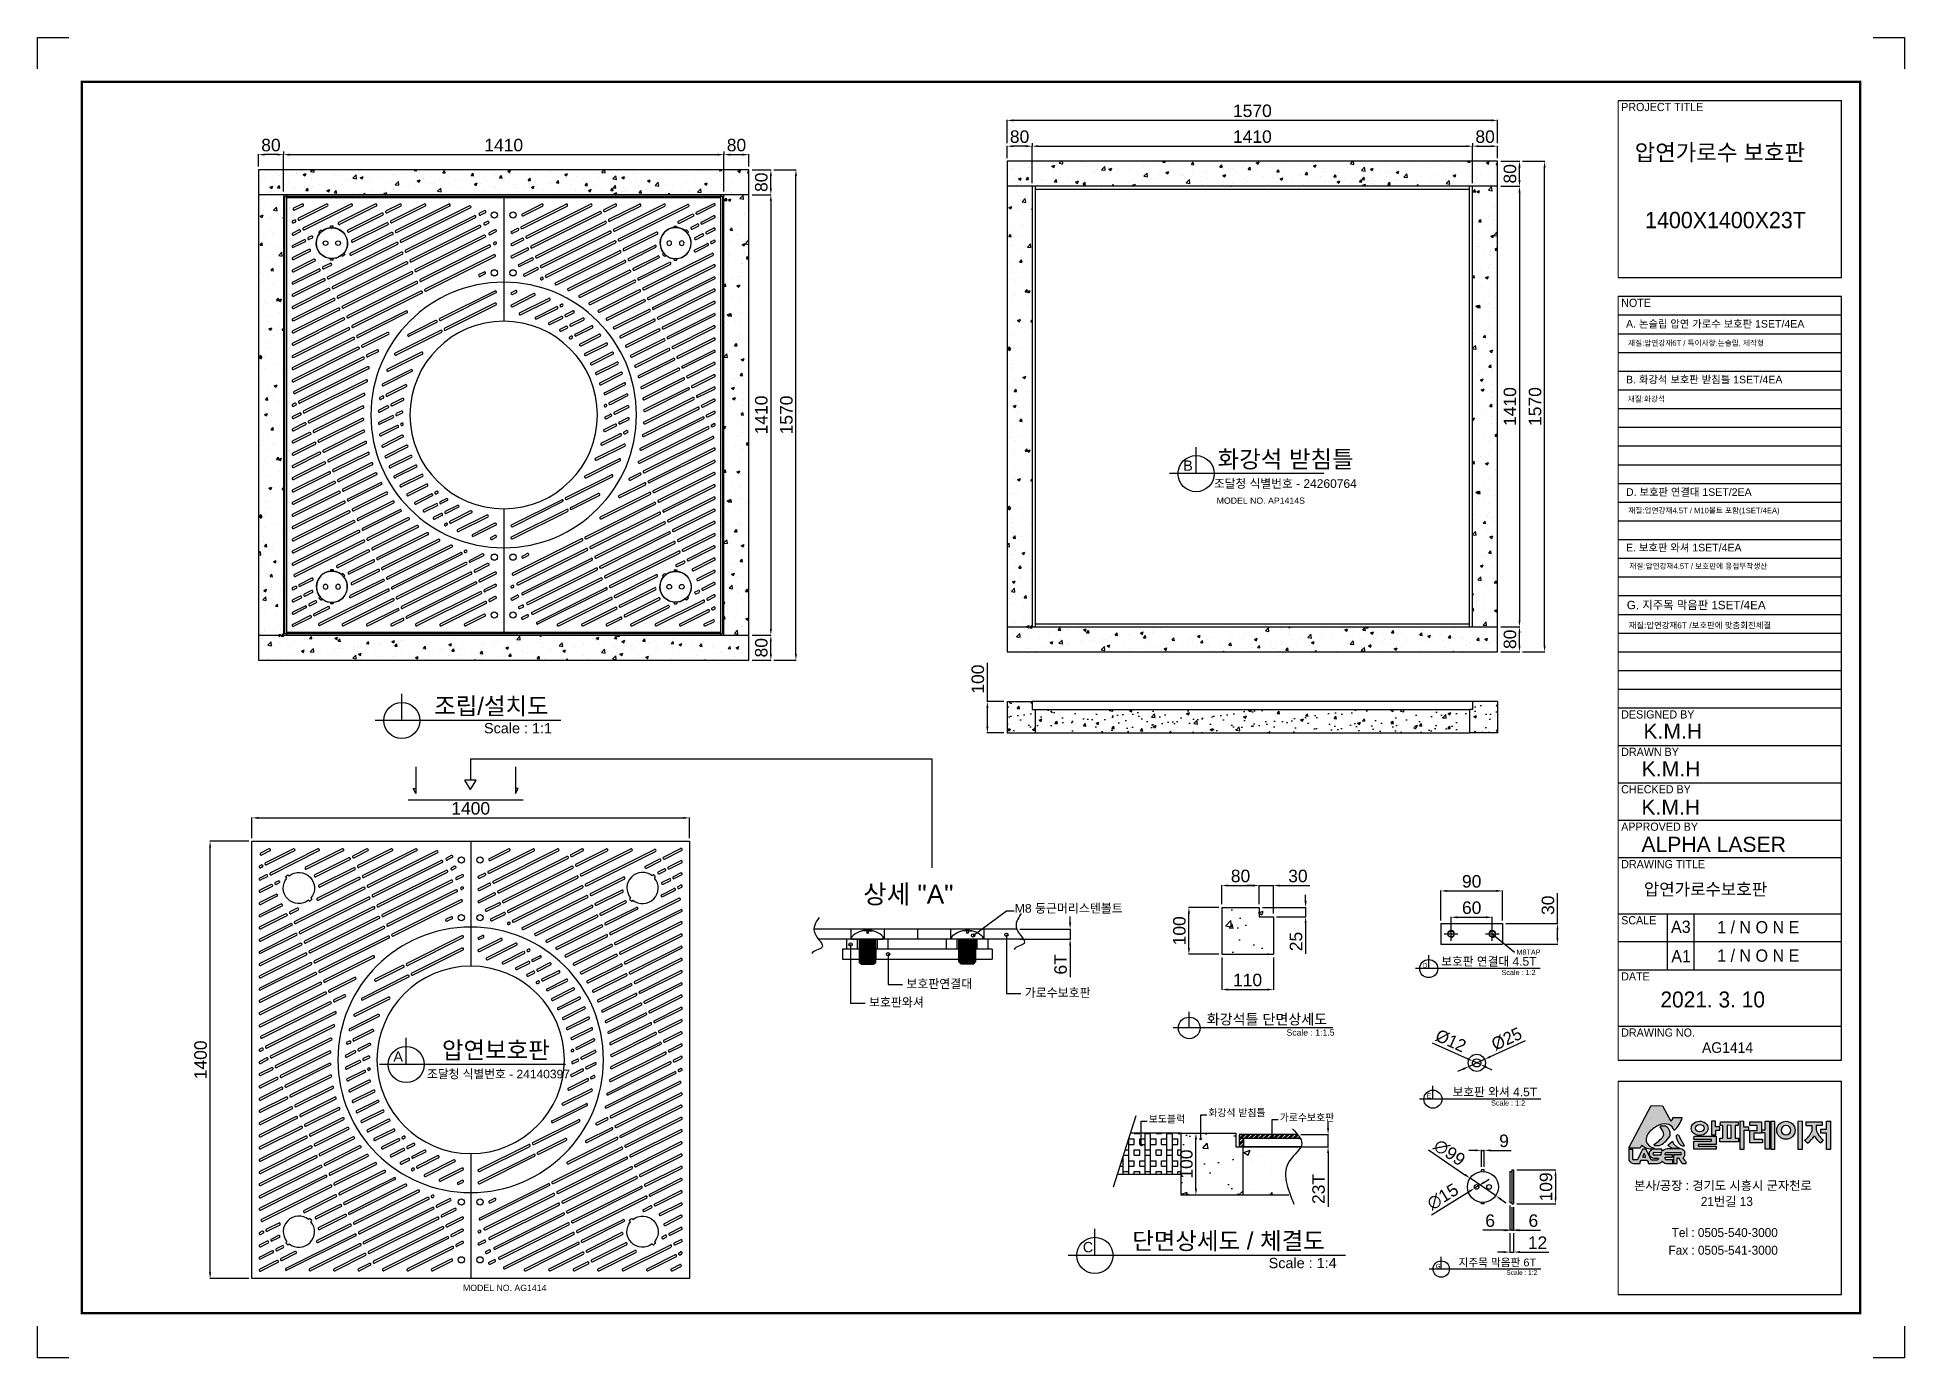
# Model space of a CAD drawing. Header units: millimetres. Extents: x 11916 to 17892, y -30913 to -26687.
import ezdxf
from ezdxf.enums import TextEntityAlignment as Align

# ---------------------------------------------------------------- set-up
doc = ezdxf.new("R2010")
doc.units = ezdxf.units.MM
for name, color, linetype in [('LAYOUT', 7, 'Continuous'), ('TEXT', 7, 'Continuous'), ('받침틀', 251, 'Continuous'), ('압연강', 40, 'Continuous')]:
    doc.layers.add(name, color=color, linetype=linetype)
doc.styles.add('H', font='')
doc.styles.get("Standard").update_dxf_attribs({"font": 'arial.ttf'})
doc.styles.get('H').set_extended_font_data('Dotum')
doc.dimstyles.new('ISO-25', dxfattribs={"dimtxt": 40, "dimasz": 20, "dimexe": 1.25, "dimexo": 10, "dimgap": 10, "dimtad": 1, "dimdec": 0, "dimtxsty": 'Standard', "dimcen": 2.5, "dimclrd": 3, "dimclre": 3, "dimclrt": 3, "dimadec": 0, "dimazin": 0, "dimtfac": 1, "dimtdec": 0, "dimtmove": 0, "dimatfit": 3, "dimfxl": 0, "dimarcsym": 0})

msp = doc.modelspace()

# ---------------------------------------------------------------- texts
at = {"style": 'H'}
for s, height, p in [('PROJECT TITLE', 26.204, (16984.9, -26922.9)), ('압연가로수 보호판', 52.41, (17028.1, -27081.2)), ('1400X1400X23T', 52.408, (17061.4, -27297.8)), ('NOTE', 26.2, (16984.9, -27549.5)), ('DESIGNED BY', 26.204, (16984.9, -28867.1)), ('DRAWN BY', 26.2, (16984.9, -28986.9)), ('CHECKED BY', 26.2, (16984.9, -29106.7)), ('APPROVED BY', 26.204, (16984.9, -29226.5)), ('DRAWING TITLE', 26.204, (16984.9, -29346.3)), ('압연가로수보호판', 39.31, (17057.3, -29433.3)), ('SCALE', 26.2, (16984.9, -29526)), ('A3', 39.31, (17144.3, -29553.3)), ('1 / N O N E', 39.306, (17292.1, -29554.9)), ('A1', 39.31, (17145.2, -29647.7)), ('1 / N O N E', 39.306, (17292.1, -29645.6)), ('DATE', 26.2, (16984.9, -29705.7)), ('2021. 3. 10', 51.098, (17110.5, -29792)), ('DRAWING NO.', 26.204, (16984.9, -29885.4)), ('AG1414', 34.07, (17243.6, -29937.5)), ('본사/공장 : 경기도 시흥시 군자천로', 28.824, (17025.7, -30376.5)), ('21번길 13', 28.82, (17239.7, -30427.2)), ('Tel : 0505-540-3000', 28.824, (17146.5, -30527)), ('Fax : 0505-541-3000', 28.824, (17136.2, -30583.5))]:
    msp.add_text(s, height=height, dxfattribs=at).set_placement(p)
for s, height, p in [('A. 논슬립 압연 가로수 보호판 1SET/4EA', 24.2, (17000.4, -27616)), ('재질:압연강재6T / 특이사항:논슬립, 제작형', 17.424, (17007.1, -27674)), ('B. 화강석 보호판 받침틀 1SET/4EA', 24.2, (17000.4, -27794.3)), ('재질:화강석', 17.42, (17005.8, -27853)), ('B', 33, (15583, -28074.1)), ('조달청 식별번호 - 24260764', 27.5, (15681.4, -28128.8)), ('D. 보호판 연결대 1SET/2EA', 24.2, (17000.4, -28154.4)), ('MODEL NO. AP1414S', 20, (15690.1, -28179.8)), ('재질:압연강재4.5T / M10볼트 포함(1SET/4EA)', 17.424, (17007.7, -28210.1)), ('E. 보호판 와셔 1SET/4EA', 24.2, (17000.4, -28332.2)), ('재질:압연강재4.5T / 보호판에 용접부착생산', 17.424, (17011.1, -28388)), ('G. 지주목 막음판 1SET/4EA', 26.62, (17002.9, -28517.2)), ('재질:압연강재6T /보호판에 맞춤회전체결', 19.166, (17008.7, -28578.6)), ('K.M.H', 48.4, (17056.1, -28931.9)), ('K.M.H', 48.4, (17050.7, -29052.1)), ('K.M.H', 48.4, (17049.7, -29175.1)), ('ALPHA LASER', 48.4, (17049.7, -29294)), ('M8 둥근머리스텐볼트', 27.951, (15043.8, -29488.7)), ('M8TAP', 16.5, (16649.6, -29623.1)), ('보호판연결대', 27.95, (14697.2, -29730.2)), ('D', 15.4, (16349.4, -29664.9)), ('보호판와셔', 27.95, (14577.5, -29789.3)), ('가로수보호판', 27.95, (15076.1, -29758.6)), ('A', 33, (13055.2, -29965.5)), ('조달청 식별번호 - 24140397', 27.5, (13162.9, -30019)), ('화강석 받침틀', 23.1, (15663.6, -30140.2)), ('E', 15.4, (16362.9, -30082.7)), ('보도블럭', 23.1, (15473.2, -30160.4)), ('가로수보호판', 23.1, (15892.3, -30155.8)), ('C', 33, (15261.8, -30575.6)), ('MODEL NO. AG1414', 20, (13278.1, -30699.6))]:
    msp.add_text(s, height=height).set_placement(p)
at = {"color": 4}
msp.add_text('상세 "A"', height=59.9, dxfattribs=at).set_placement((14559, -29459.3))
at = {"layer": 'TEXT'}
for s, height, p in [('화강석 받침틀', 55, (15910.9, -28064.5)), ('조립/설치도', 55, (13368.9, -28854.6)), ('보호판 연결대 4.5T', 27.5, (16561.3, -29658.3)), ('압연보호판', 55, (13383.1, -29955.8)), ('보호판 와셔 4.5T', 27.5, (16580.4, -30076.1)), ('단면상세도 / 체결도', 55, (15728.1, -30566.6))]:
    msp.add_text(s, height=height, dxfattribs=at).set_placement(p, align=Align.CENTER)
for s, height, p in [('Scale : 1:1', 33, (13345.2, -28914.5)), ('Scale : 1:2', 16.5, (16602, -29688.2)), ('Scale : 1:2', 16.5, (16568.6, -30106)), ('Scale : 1:4', 33, (15856.6, -30626.5))]:
    msp.add_text(s, height=height, dxfattribs=at).set_placement(p)

# ---------------------------------------------------------------- blocks, each defined once
blk = doc.blocks.new('*D11')
at = {"color": 3, "lineweight": -2, "transparency": 16777216}
for p, q in [((16407.4, -29513.5), (16407.4, -29417.8)), ((16427.4, -29419), (16585.4, -29419)), ((16605.4, -29513.5), (16605.4, -29417.8))]:
    blk.add_line(p, q, dxfattribs=at)
at = {"color": 3, "transparency": 16777216}
for points in [[(16427.4, -29415.7), (16427.4, -29422.3), (16407.4, -29419)], [(16585.4, -29415.7), (16585.4, -29422.3), (16605.4, -29419)]]:
    blk.add_solid(points, dxfattribs=at)
at = {"layer": 'Defpoints', "color": 0, "transparency": 16777216}
for p in [(16605.4, -29419), (16407.4, -29523.5), (16605.4, -29523.5)]:
    blk.add_point(p, dxfattribs=at)
at = {"color": 3, "transparency": 16777216, "insert": (16506.4, -29388.6), "char_height": 40, "attachment_point": 5}
blk.add_mtext('90', dxfattribs=at)
blk = doc.blocks.new('*D12')
at = {"color": 3, "lineweight": -2, "transparency": 16777216}
for p, q in [((16781, -29523.5), (16781, -29426.4)), ((16615.4, -29523.5), (16782.3, -29523.5)), ((16781, -29569.5), (16781, -29543.5)), ((16615.4, -29589.5), (16782.3, -29589.5))]:
    blk.add_line(p, q, dxfattribs=at)
at = {"color": 3, "transparency": 16777216}
for points in [[(16777.7, -29543.5), (16784.3, -29543.5), (16781, -29523.5)], [(16777.7, -29569.5), (16784.3, -29569.5), (16781, -29589.5)]]:
    blk.add_solid(points, dxfattribs=at)
at = {"layer": 'Defpoints', "color": 0, "transparency": 16777216}
for p in [(16605.4, -29523.5), (16781, -29523.5), (16605.4, -29589.5)]:
    blk.add_point(p, dxfattribs=at)
at = {"color": 3, "transparency": 16777216, "insert": (16750.6, -29464.9), "char_height": 40, "attachment_point": 5, "rotation": 90}
blk.add_mtext('30', dxfattribs=at)
blk = doc.blocks.new('*D13')
at = {"color": 3, "lineweight": -2, "transparency": 16777216}
for p, q in [((16677.9, -29898.7), (16565.8, -29949.7)), ((16479.4, -29989.1), (16461.2, -29997.4)), ((16497.6, -29980.8), (16547.6, -29958))]:
    blk.add_line(p, q, dxfattribs=at)
at = {"color": 3, "transparency": 16777216}
for points in [[(16478, -29986.1), (16480.7, -29992.2), (16497.6, -29980.8)], [(16564.4, -29946.7), (16567.2, -29952.8), (16547.6, -29958)]]:
    blk.add_solid(points, dxfattribs=at)
at = {"layer": 'Defpoints', "color": 0, "transparency": 16777216}
for p in [(16497.6, -29980.8), (16547.6, -29958)]:
    blk.add_point(p, dxfattribs=at)
at = {"color": 3, "transparency": 16777216, "insert": (16618.5, -29892.8), "char_height": 40, "attachment_point": 5, "rotation": 24.48394}
blk.add_mtext('{\\fMS PGothic|b0|i0|c129|p34;%%C25}', dxfattribs=at)
blk = doc.blocks.new('*D14')
at = {"color": 3, "lineweight": -2, "transparency": 16777216}
for p, q in [((16380.1, -29905), (16492.3, -29955.7)), ((16534.6, -29974.9), (16510.6, -29964)), ((16552.8, -29983.1), (16571.1, -29991.4))]:
    blk.add_line(p, q, dxfattribs=at)
at = {"color": 3, "transparency": 16777216}
for points in [[(16493.7, -29952.7), (16491, -29958.8), (16510.6, -29964)], [(16554.2, -29980.1), (16551.5, -29986.2), (16534.6, -29974.9)]]:
    blk.add_solid(points, dxfattribs=at)
at = {"layer": 'Defpoints', "color": 0, "transparency": 16777216}
for p in [(16510.6, -29964), (16534.6, -29974.9)]:
    blk.add_point(p, dxfattribs=at)
at = {"color": 3, "transparency": 16777216, "insert": (16439.5, -29898.9), "char_height": 40, "attachment_point": 5, "rotation": 335.6577}
blk.add_mtext('{\\fMS PGothic|b0|i0|c129|p34;%%C12}', dxfattribs=at)
blk = doc.blocks.new('*D15')
at = {"color": 3, "lineweight": -2, "transparency": 16777216}
for p, q in [((16440.4, -29546.5), (16440.4, -29502.1)), ((16460.4, -29503.4), (16552.4, -29503.4)), ((16572.4, -29546.5), (16572.4, -29502.1))]:
    blk.add_line(p, q, dxfattribs=at)
at = {"color": 3, "transparency": 16777216}
for points in [[(16460.4, -29500), (16460.4, -29506.7), (16440.4, -29503.4)], [(16552.4, -29500), (16552.4, -29506.7), (16572.4, -29503.4)]]:
    blk.add_solid(points, dxfattribs=at)
at = {"layer": 'Defpoints', "color": 0, "transparency": 16777216}
for p in [(16572.4, -29503.4), (16440.4, -29556.5), (16572.4, -29556.5)]:
    blk.add_point(p, dxfattribs=at)
at = {"color": 3, "transparency": 16777216, "insert": (16506.4, -29473), "char_height": 40, "attachment_point": 5}
blk.add_mtext('60', dxfattribs=at)
blk = doc.blocks.new('*D53')
at = {"color": 3, "lineweight": -2, "transparency": 16777216}
for p, q in [((16046.8, -30178.7), (16046.8, -30158.7)), ((15959.1, -30198.7), (16048.1, -30198.7)), ((15968.1, -30238.3), (16048.1, -30238.3)), ((16046.8, -30238.3), (16046.8, -30198.7)), ((16046.8, -30258.3), (16046.8, -30429.9))]:
    blk.add_line(p, q, dxfattribs=at)
at = {"color": 3, "transparency": 16777216}
for points in [[(16043.5, -30178.7), (16050.2, -30178.7), (16046.8, -30198.7)], [(16050.2, -30258.3), (16043.5, -30258.3), (16046.8, -30238.3)]]:
    blk.add_solid(points, dxfattribs=at)
at = {"layer": 'Defpoints', "color": 0, "transparency": 16777216}
for p in [(15949.1, -30198.7), (15958.1, -30238.3), (16046.8, -30198.7)]:
    blk.add_point(p, dxfattribs=at)
at = {"color": 3, "transparency": 16777216, "insert": (16016.4, -30373.1), "char_height": 40, "attachment_point": 5, "rotation": 90}
blk.add_mtext('23T', dxfattribs=at)
blk = doc.blocks.new('*D16')
at = {"color": 3, "lineweight": -2, "transparency": 16777216}
for p, q in [((15585.4, -30194.3), (15625.1, -30194.3)), ((15623.8, -30372.3), (15623.8, -30214.3)), ((15585.4, -30392.3), (15625.1, -30392.3))]:
    blk.add_line(p, q, dxfattribs=at)
at = {"color": 3, "transparency": 16777216}
for points in [[(15620.5, -30214.3), (15627.2, -30214.3), (15623.8, -30194.3)], [(15620.5, -30372.3), (15627.2, -30372.3), (15623.8, -30392.3)]]:
    blk.add_solid(points, dxfattribs=at)
at = {"layer": 'Defpoints', "color": 0, "transparency": 16777216}
for p in [(15575.4, -30194.3), (15623.8, -30194.3), (15575.4, -30392.3)]:
    blk.add_point(p, dxfattribs=at)
at = {"color": 3, "transparency": 16777216, "insert": (15593.4, -30293.3), "char_height": 40, "attachment_point": 5, "rotation": 90}
blk.add_mtext('100', dxfattribs=at)
blk = doc.blocks.new('*D21')
at = {"color": 3, "lineweight": -2, "transparency": 16777216}
for p, q in [((16880.3, -24788.6), (16997.3, -24868.4)), ((17095.6, -24935.4), (17013.8, -24879.6)), ((17112.1, -24946.7), (17128.6, -24958))]:
    blk.add_line(p, q, dxfattribs=at)
at = {"color": 3, "transparency": 16777216}
for points in [[(16999.2, -24865.6), (16995.4, -24871.1), (17013.8, -24879.6)], [(17114, -24944), (17110.2, -24949.5), (17095.6, -24935.4)]]:
    blk.add_solid(points, dxfattribs=at)
at = {"layer": 'Defpoints', "color": 0, "transparency": 16777216}
for p in [(17013.8, -24879.6), (17095.6, -24935.4)]:
    blk.add_point(p, dxfattribs=at)
at = {"color": 3, "transparency": 16777216, "insert": (16947.7, -24797.7), "char_height": 40, "attachment_point": 5, "rotation": 325.69711}
blk.add_mtext('∅99', dxfattribs=at)
blk = doc.blocks.new('*D22')
at = {"color": 3, "lineweight": -2, "transparency": 16777216}
for p, q in [((17041.1, -24903.6), (17028.3, -24911.5)), ((17058.1, -24893.1), (17075.1, -24882.5)), ((16890.7, -24996.7), (17011.3, -24922))]:
    blk.add_line(p, q, dxfattribs=at)
at = {"color": 3, "transparency": 16777216}
for points in [[(17009.6, -24919.2), (17013.1, -24924.8), (17028.3, -24911.5)], [(17056.3, -24890.2), (17059.8, -24895.9), (17041.1, -24903.6)]]:
    blk.add_solid(points, dxfattribs=at)
at = {"layer": 'Defpoints', "color": 0, "transparency": 16777216}
for p in [(17028.3, -24911.5), (17041.1, -24903.6)]:
    blk.add_point(p, dxfattribs=at)
at = {"color": 3, "transparency": 16777216, "insert": (16926.5, -24938.8), "char_height": 40, "attachment_point": 5, "rotation": 31.77251}
blk.add_mtext('∅15', dxfattribs=at)
blk = doc.blocks.new('*D23')
at = {"color": 3, "lineweight": -2, "transparency": 16777216}
for p, q in [((17030.2, -24790.5), (17010.2, -24790.5)), ((17050.2, -24843), (17050.2, -24789.2)), ((17050.2, -24790.5), (17059.2, -24790.5)), ((17059.2, -24843), (17059.2, -24789.2)), ((17079.2, -24790.5), (17145.5, -24790.5))]:
    blk.add_line(p, q, dxfattribs=at)
at = {"color": 3, "transparency": 16777216}
for points in [[(17030.2, -24787.2), (17030.2, -24793.8), (17050.2, -24790.5)], [(17079.2, -24787.2), (17079.2, -24793.8), (17059.2, -24790.5)]]:
    blk.add_solid(points, dxfattribs=at)
at = {"layer": 'Defpoints', "color": 0, "transparency": 16777216}
for p in [(17059.2, -24790.5), (17050.2, -24853), (17059.2, -24853)]:
    blk.add_point(p, dxfattribs=at)
at = {"color": 3, "transparency": 16777216, "insert": (17122.4, -24760.1), "char_height": 40, "attachment_point": 5}
blk.add_mtext('9', dxfattribs=at)
blk = doc.blocks.new('*D24')
at = {"color": 3, "lineweight": -2, "transparency": 16777216}
for p, q in [((17163.1, -24853), (17288.5, -24853)), ((17287.2, -24873), (17287.2, -24942)), ((17163.1, -24962), (17288.5, -24962))]:
    blk.add_line(p, q, dxfattribs=at)
at = {"color": 3, "transparency": 16777216}
for points in [[(17283.9, -24873), (17290.5, -24873), (17287.2, -24853)], [(17283.9, -24942), (17290.5, -24942), (17287.2, -24962)]]:
    blk.add_solid(points, dxfattribs=at)
at = {"layer": 'Defpoints', "color": 0, "transparency": 16777216}
for p in [(17153.1, -24853), (17153.1, -24962), (17287.2, -24962)]:
    blk.add_point(p, dxfattribs=at)
at = {"color": 3, "transparency": 16777216, "insert": (17256.8, -24907.5), "char_height": 40, "attachment_point": 5, "rotation": 90}
blk.add_mtext('109', dxfattribs=at)
blk = doc.blocks.new('*D25')
at = {"color": 3, "lineweight": -2, "transparency": 16777216}
for p, q in [((17147.1, -24972), (17147.1, -25047.3)), ((17153.1, -24972), (17153.1, -25047.3)), ((17127.1, -25046), (17107.1, -25046)), ((17147.1, -25046), (17153.1, -25046)), ((17173.1, -25046), (17239.5, -25046))]:
    blk.add_line(p, q, dxfattribs=at)
at = {"color": 3, "transparency": 16777216}
for points in [[(17127.1, -25042.7), (17127.1, -25049.3), (17147.1, -25046)], [(17173.1, -25042.7), (17173.1, -25049.3), (17153.1, -25046)]]:
    blk.add_solid(points, dxfattribs=at)
at = {"layer": 'Defpoints', "color": 0, "transparency": 16777216}
for p in [(17147.1, -24962), (17153.1, -24962), (17153.1, -25046)]:
    blk.add_point(p, dxfattribs=at)
at = {"color": 3, "transparency": 16777216, "insert": (17216.3, -25015.6), "char_height": 40, "attachment_point": 5}
blk.add_mtext('6', dxfattribs=at)
blk = doc.blocks.new('*D26')
at = {"color": 3, "lineweight": -2, "transparency": 16777216}
for p, q in [((17141.1, -24967), (17141.1, -25047.3)), ((17147.1, -24972), (17147.1, -25047.3)), ((17121.1, -25046), (17054.7, -25046)), ((17147.1, -25046), (17141.1, -25046)), ((17167.1, -25046), (17187.1, -25046))]:
    blk.add_line(p, q, dxfattribs=at)
at = {"color": 3, "transparency": 16777216}
for points in [[(17121.1, -25042.7), (17121.1, -25049.3), (17141.1, -25046)], [(17167.1, -25042.7), (17167.1, -25049.3), (17147.1, -25046)]]:
    blk.add_solid(points, dxfattribs=at)
at = {"layer": 'Defpoints', "color": 0, "transparency": 16777216}
for p in [(17141.1, -24957), (17147.1, -24962), (17141.1, -25046)]:
    blk.add_point(p, dxfattribs=at)
at = {"color": 3, "transparency": 16777216, "insert": (17077.9, -25015.6), "char_height": 40, "attachment_point": 5}
blk.add_mtext('6', dxfattribs=at)
blk = doc.blocks.new('*D27')
at = {"color": 3, "lineweight": -2, "transparency": 16777216}
for p, q in [((17141.1, -25056), (17141.1, -25117.3)), ((17153.1, -25056), (17153.1, -25117.3)), ((17121.1, -25116), (17101.1, -25116)), ((17141.1, -25116), (17153.1, -25116)), ((17173.1, -25116), (17266.2, -25116))]:
    blk.add_line(p, q, dxfattribs=at)
at = {"color": 3, "transparency": 16777216}
for points in [[(17121.1, -25112.7), (17121.1, -25119.3), (17141.1, -25116)], [(17173.1, -25112.7), (17173.1, -25119.3), (17153.1, -25116)]]:
    blk.add_solid(points, dxfattribs=at)
at = {"layer": 'Defpoints', "color": 0, "transparency": 16777216}
for p in [(17141.1, -25046), (17153.1, -25046), (17153.1, -25116)]:
    blk.add_point(p, dxfattribs=at)
at = {"color": 3, "transparency": 16777216, "insert": (17229.7, -25085.9), "char_height": 40, "attachment_point": 5}
blk.add_mtext('12', dxfattribs=at)
blk = doc.blocks.new('*D43')
at = {"color": 3, "lineweight": -2, "transparency": 16777216}
for p, q in [((14956.3, -28813.2), (14956.3, -28688.8)), ((15009.4, -28813.2), (14955.1, -28813.2)), ((14956.3, -28893.2), (14956.3, -28833.2)), ((15009.4, -28913.2), (14955.1, -28913.2))]:
    blk.add_line(p, q, dxfattribs=at)
at = {"color": 3, "transparency": 16777216}
for points in [[(14953, -28833.2), (14959.7, -28833.2), (14956.3, -28813.2)], [(14953, -28893.2), (14959.7, -28893.2), (14956.3, -28913.2)]]:
    blk.add_solid(points, dxfattribs=at)
at = {"layer": 'Defpoints', "color": 0, "transparency": 16777216}
for p in [(14956.3, -28813.2), (15019.4, -28813.2), (15019.4, -28913.2)]:
    blk.add_point(p, dxfattribs=at)
at = {"color": 3, "transparency": 16777216, "insert": (14925.9, -28741), "char_height": 40, "attachment_point": 5, "rotation": 90}
blk.add_mtext('100', dxfattribs=at)
blk = doc.blocks.new('*D54')
at = {"color": 3, "lineweight": -2, "transparency": 16777216}
for p, q in [((-175, 264.3), (-271.6, 264.3)), ((-270.3, 134.3), (-270.3, 244.3)), ((-175, 114.3), (-271.6, 114.3))]:
    blk.add_line(p, q, dxfattribs=at)
at = {"color": 3, "transparency": 16777216}
for points in [[(-267, 244.3), (-273.6, 244.3), (-270.3, 264.3)], [(-273.6, 134.3), (-267, 134.3), (-270.3, 114.3)]]:
    blk.add_solid(points, dxfattribs=at)
at = {"layer": 'Defpoints', "color": 0, "transparency": 16777216}
for p in [(-270.3, 264.3), (-165, 264.3), (-165, 114.3)]:
    blk.add_point(p, dxfattribs=at)
at = {"color": 3, "transparency": 16777216, "insert": (-300.7, 189.3), "char_height": 40, "attachment_point": 5, "rotation": 90}
blk.add_mtext('100', dxfattribs=at)
blk = doc.blocks.new('*D55')
at = {"color": 3, "lineweight": -2, "transparency": 16777216}
for p, q in [((-165, 104.3), (-165, 0)), ((0, 104.3), (0, 0)), ((-145, 1.2), (-20, 1.2))]:
    blk.add_line(p, q, dxfattribs=at)
at = {"color": 3, "transparency": 16777216}
for points in [[(-145, 4.6), (-145, -2.1), (-165, 1.2)], [(-20, -2.1), (-20, 4.6), (0, 1.2)]]:
    blk.add_solid(points, dxfattribs=at)
at = {"layer": 'Defpoints', "color": 0, "transparency": 16777216}
for p in [(-165, 114.3), (0, 114.3), (0, 1.2)]:
    blk.add_point(p, dxfattribs=at)
at = {"color": 3, "transparency": 16777216, "insert": (-82.5, 31.7), "char_height": 40, "attachment_point": 5}
blk.add_mtext('110', dxfattribs=at)
blk = doc.blocks.new('*D56')
at = {"color": 3, "lineweight": -2, "transparency": 16777216}
for p, q in [((-165, 274.3), (-165, 335.5)), ((-145, 334.3), (-65, 334.3)), ((-45, 274.3), (-45, 335.5))]:
    blk.add_line(p, q, dxfattribs=at)
at = {"color": 3, "transparency": 16777216}
for points in [[(-145, 337.6), (-145, 330.9), (-165, 334.3)], [(-65, 330.9), (-65, 337.6), (-45, 334.3)]]:
    blk.add_solid(points, dxfattribs=at)
at = {"layer": 'Defpoints', "color": 0, "transparency": 16777216}
for p in [(-45, 334.3), (-165, 264.3), (-45, 264.3)]:
    blk.add_point(p, dxfattribs=at)
at = {"color": 3, "transparency": 16777216, "insert": (-105, 364.7), "char_height": 40, "attachment_point": 5}
blk.add_mtext('80', dxfattribs=at)
blk = doc.blocks.new('*D57')
at = {"color": 3, "lineweight": -2, "transparency": 16777216}
for p, q in [((-65, 334.3), (-85, 334.3)), ((-45, 274.3), (-45, 335.5)), ((-45, 334.3), (0, 334.3)), ((0, 244.3), (0, 335.5)), ((20, 334.3), (117.1, 334.3))]:
    blk.add_line(p, q, dxfattribs=at)
at = {"color": 3, "transparency": 16777216}
for points in [[(-65, 330.9), (-65, 337.6), (-45, 334.3)], [(20, 337.6), (20, 330.9), (0, 334.3)]]:
    blk.add_solid(points, dxfattribs=at)
at = {"layer": 'Defpoints', "color": 0, "transparency": 16777216}
for p in [(0, 334.3), (-45, 264.3), (0, 234.3)]:
    blk.add_point(p, dxfattribs=at)
at = {"color": 3, "transparency": 16777216, "insert": (78.6, 364.7), "char_height": 40, "attachment_point": 5}
blk.add_mtext('30', dxfattribs=at)
blk = doc.blocks.new('*D58')
at = {"color": 3, "lineweight": -2, "transparency": 16777216}
for p, q in [((103.1, 284.3), (103.1, 304.3)), ((-35, 264.3), (104.4, 264.3)), ((103.1, 264.3), (103.1, 234.3)), ((10, 234.3), (104.4, 234.3)), ((103.1, 214.3), (103.1, 116))]:
    blk.add_line(p, q, dxfattribs=at)
at = {"color": 3, "transparency": 16777216}
for points in [[(99.8, 284.3), (106.5, 284.3), (103.1, 264.3)], [(106.5, 214.3), (99.8, 214.3), (103.1, 234.3)]]:
    blk.add_solid(points, dxfattribs=at)
at = {"layer": 'Defpoints', "color": 0, "transparency": 16777216}
for p in [(-45, 264.3), (0, 234.3), (103.1, 234.3)]:
    blk.add_point(p, dxfattribs=at)
at = {"color": 3, "transparency": 16777216, "insert": (72.7, 155.1), "char_height": 40, "attachment_point": 5, "rotation": 90}
blk.add_mtext('25', dxfattribs=at)
blk = doc.blocks.new('*D33')
at = {"color": 3, "lineweight": -2, "transparency": 16777216}
for p, q in [((15019.4, -27073.6), (15019.4, -27033.9)), ((15079.4, -27035.2), (15039.4, -27035.2)), ((15099.4, -27153.6), (15099.4, -27033.9))]:
    blk.add_line(p, q, dxfattribs=at)
at = {"color": 3, "transparency": 16777216}
for points in [[(15039.4, -27031.9), (15039.4, -27038.5), (15019.4, -27035.2)], [(15079.4, -27031.9), (15079.4, -27038.5), (15099.4, -27035.2)]]:
    blk.add_solid(points, dxfattribs=at)
at = {"layer": 'Defpoints', "color": 0, "transparency": 16777216}
for p in [(15019.4, -27035.2), (15019.4, -27083.6), (15099.4, -27163.6)]:
    blk.add_point(p, dxfattribs=at)
at = {"color": 3, "transparency": 16777216, "insert": (15059.4, -27004.8), "char_height": 40, "attachment_point": 5}
blk.add_mtext('80', dxfattribs=at)
blk = doc.blocks.new('*D34')
at = {"color": 3, "lineweight": -2, "transparency": 16777216}
for p, q in [((15099.4, -27025.2), (15099.4, -27033.9)), ((15119.4, -27035.2), (16489.4, -27035.2)), ((16509.4, -27153.6), (16509.4, -27033.9))]:
    blk.add_line(p, q, dxfattribs=at)
at = {"color": 3, "transparency": 16777216}
for points in [[(15119.4, -27031.9), (15119.4, -27038.5), (15099.4, -27035.2)], [(16489.4, -27031.9), (16489.4, -27038.5), (16509.4, -27035.2)]]:
    blk.add_solid(points, dxfattribs=at)
at = {"layer": 'Defpoints', "color": 0, "transparency": 16777216}
for p in [(15099.4, -27035.2), (16509.4, -27035.2), (16509.4, -27163.6)]:
    blk.add_point(p, dxfattribs=at)
at = {"color": 3, "transparency": 16777216, "insert": (15804.4, -27004.8), "char_height": 40, "attachment_point": 5}
blk.add_mtext('1410', dxfattribs=at)
blk = doc.blocks.new('*D35')
at = {"color": 3, "lineweight": -2, "transparency": 16777216}
for p, q in [((16509.4, -27025.2), (16509.4, -27033.9)), ((16529.4, -27035.2), (16569.4, -27035.2)), ((16589.4, -27073.6), (16589.4, -27033.9))]:
    blk.add_line(p, q, dxfattribs=at)
at = {"color": 3, "transparency": 16777216}
for points in [[(16529.4, -27031.9), (16529.4, -27038.5), (16509.4, -27035.2)], [(16569.4, -27031.9), (16569.4, -27038.5), (16589.4, -27035.2)]]:
    blk.add_solid(points, dxfattribs=at)
at = {"layer": 'Defpoints', "color": 0, "transparency": 16777216}
for p in [(16509.4, -27035.2), (16589.4, -27035.2), (16589.4, -27083.6)]:
    blk.add_point(p, dxfattribs=at)
at = {"color": 3, "transparency": 16777216, "insert": (16549.4, -27004.8), "char_height": 40, "attachment_point": 5}
blk.add_mtext('80', dxfattribs=at)
blk = doc.blocks.new('*D31')
at = {"color": 3, "lineweight": -2, "transparency": 16777216}
for p, q in [((15019.4, -27025.2), (15019.4, -26951.3)), ((16569.4, -26952.6), (15039.4, -26952.6)), ((16589.4, -27025.2), (16589.4, -26951.3))]:
    blk.add_line(p, q, dxfattribs=at)
at = {"color": 3, "transparency": 16777216}
for points in [[(15039.4, -26949.2), (15039.4, -26955.9), (15019.4, -26952.6)], [(16569.4, -26949.2), (16569.4, -26955.9), (16589.4, -26952.6)]]:
    blk.add_solid(points, dxfattribs=at)
at = {"layer": 'Defpoints', "color": 0, "transparency": 16777216}
for p in [(15019.4, -26952.6), (15019.4, -27035.2), (16589.4, -27035.2)]:
    blk.add_point(p, dxfattribs=at)
at = {"color": 3, "transparency": 16777216, "insert": (15804.4, -26922.1), "char_height": 40, "attachment_point": 5}
blk.add_mtext('1570', dxfattribs=at)
blk = doc.blocks.new('*D36')
at = {"color": 3, "lineweight": -2, "transparency": 16777216}
for p, q in [((16599.4, -27083.6), (16660.6, -27083.6)), ((16659.4, -27143.6), (16659.4, -27103.6)), ((16599.4, -27163.6), (16660.6, -27163.6))]:
    blk.add_line(p, q, dxfattribs=at)
at = {"color": 3, "transparency": 16777216}
for points in [[(16656.1, -27103.6), (16662.7, -27103.6), (16659.4, -27083.6)], [(16656.1, -27143.6), (16662.7, -27143.6), (16659.4, -27163.6)]]:
    blk.add_solid(points, dxfattribs=at)
at = {"layer": 'Defpoints', "color": 0, "transparency": 16777216}
for p in [(16589.4, -27083.6), (16659.4, -27083.6), (16589.4, -27163.6)]:
    blk.add_point(p, dxfattribs=at)
at = {"color": 3, "transparency": 16777216, "insert": (16629, -27123.6), "char_height": 40, "attachment_point": 5, "rotation": 90}
blk.add_mtext('80', dxfattribs=at)
blk = doc.blocks.new('*D37')
at = {"color": 3, "lineweight": -2, "transparency": 16777216}
for p, q in [((16640, -27163.6), (16660.6, -27163.6)), ((16659.4, -27183.6), (16659.4, -28553.6)), ((16599.4, -28573.6), (16660.6, -28573.6))]:
    blk.add_line(p, q, dxfattribs=at)
at = {"color": 3, "transparency": 16777216}
for points in [[(16656.1, -27183.6), (16662.7, -27183.6), (16659.4, -27163.6)], [(16656.1, -28553.6), (16662.7, -28553.6), (16659.4, -28573.6)]]:
    blk.add_solid(points, dxfattribs=at)
at = {"layer": 'Defpoints', "color": 0, "transparency": 16777216}
for p in [(16630, -27163.6), (16589.4, -28573.6), (16659.4, -28573.6)]:
    blk.add_point(p, dxfattribs=at)
at = {"color": 3, "transparency": 16777216, "insert": (16629, -27868.6), "char_height": 40, "attachment_point": 5, "rotation": 90}
blk.add_mtext('1410', dxfattribs=at)
blk = doc.blocks.new('*D38')
at = {"color": 3, "lineweight": -2, "transparency": 16777216}
for p, q in [((16649.4, -28573.6), (16658.1, -28573.6)), ((16659.4, -28633.6), (16659.4, -28593.6)), ((16599.4, -28653.6), (16660.6, -28653.6))]:
    blk.add_line(p, q, dxfattribs=at)
at = {"color": 3, "transparency": 16777216}
for points in [[(16656.1, -28593.6), (16662.7, -28593.6), (16659.4, -28573.6)], [(16656.1, -28633.6), (16662.7, -28633.6), (16659.4, -28653.6)]]:
    blk.add_solid(points, dxfattribs=at)
at = {"layer": 'Defpoints', "color": 0, "transparency": 16777216}
for p in [(16659.4, -28573.6), (16659.4, -28573.6), (16589.4, -28653.6)]:
    blk.add_point(p, dxfattribs=at)
at = {"color": 3, "transparency": 16777216, "insert": (16629, -28613.6), "char_height": 40, "attachment_point": 5, "rotation": 90}
blk.add_mtext('80', dxfattribs=at)
blk = doc.blocks.new('*D32')
at = {"color": 3, "lineweight": -2, "transparency": 16777216}
for p, q in [((16669.4, -27083.6), (16740.9, -27083.6)), ((16739.7, -28633.6), (16739.7, -27103.6)), ((16669.4, -28653.6), (16740.9, -28653.6))]:
    blk.add_line(p, q, dxfattribs=at)
at = {"color": 3, "transparency": 16777216}
for points in [[(16736.4, -27103.6), (16743, -27103.6), (16739.7, -27083.6)], [(16736.4, -28633.6), (16743, -28633.6), (16739.7, -28653.6)]]:
    blk.add_solid(points, dxfattribs=at)
at = {"layer": 'Defpoints', "color": 0, "transparency": 16777216}
for p in [(16659.4, -27083.6), (16739.7, -27083.6), (16659.4, -28653.6)]:
    blk.add_point(p, dxfattribs=at)
at = {"color": 3, "transparency": 16777216, "insert": (16709.3, -27868.6), "char_height": 40, "attachment_point": 5, "rotation": 90}
blk.add_mtext('1570', dxfattribs=at)
blk = doc.blocks.new('A$C36924EFD')
for p, q in [((0, 45), (0, -45)), ((0, 45), (6, 45)), ((6, -45), (6, 45)), ((0, -45), (6, -45))]:
    blk.add_line(p, q)
blk = doc.blocks.new('*D40')
at = {"color": 3, "lineweight": -2, "transparency": 16777216}
for p, q in [((15221.2, -29521.1), (15221.2, -29501.1)), ((15060.1, -29541.1), (15222.5, -29541.1)), ((15060.1, -29573.1), (15222.5, -29573.1)), ((15221.2, -29541.1), (15221.2, -29573.1)), ((15221.2, -29593.1), (15221.2, -29695))]:
    blk.add_line(p, q, dxfattribs=at)
at = {"color": 3, "transparency": 16777216}
for points in [[(15217.9, -29521.1), (15224.6, -29521.1), (15221.2, -29541.1)], [(15217.9, -29593.1), (15224.6, -29593.1), (15221.2, -29573.1)]]:
    blk.add_solid(points, dxfattribs=at)
at = {"layer": 'Defpoints', "color": 0, "transparency": 16777216}
for p in [(15050.1, -29541.1), (15050.1, -29573.1), (15221.2, -29573.1)]:
    blk.add_point(p, dxfattribs=at)
at = {"color": 3, "transparency": 16777216, "insert": (15190.8, -29654.1), "char_height": 40, "attachment_point": 5, "rotation": 90}
blk.add_mtext('6T', dxfattribs=at)
blk = doc.blocks.new('A$C5731754A')
at = {"color": 1}
for p, q in [((-37.5, 0), (-37.5, 5.7)), ((-37.5, 0), (37.5, 0)), ((-20, 0), (-20, -55)), ((-20, 0), (20, 0)), ((-11.2, 19.7), (-11.2, 20.5)), ((-1.9, 19.7), (-11.2, 19.7)), ((-1.9, 19.7), (-1.9, 14.1)), ((-1.9, 14.1), (1.9, 14.1)), ((1.9, 19.7), (1.9, 14.1)), ((1.9, 19.7), (11.2, 19.7)), ((11.2, 19.7), (11.2, 20.5)), ((20, -55), (20, 0)), ((37.5, 0), (37.5, 5.7)), ((-20, -2.5), (20, -2.5)), ((-20, -5), (20, -5)), ((-20, -7.5), (20, -7.5)), ((-20, -7.5), (20, -7.5)), ((-20, -10), (20, -10)), ((-20, -12.5), (20, -12.5)), ((-20, -12.5), (20, -12.5)), ((-20, -15), (20, -15)), ((-20, -17.5), (20, -17.5)), ((-20, -17.5), (20, -17.5)), ((-20, -20), (20, -20)), ((-20, -22.5), (20, -22.5)), ((-20, -22.5), (20, -22.5)), ((-20, -25), (20, -25)), ((-20, -27.5), (20, -27.5)), ((-20, -27.5), (20, -27.5)), ((-20, -30), (20, -30)), ((-20, -32.5), (20, -32.5)), ((-20, -35), (20, -35)), ((-20, -37.5), (20, -37.5)), ((-20, -40), (20, -40)), ((-20, -42.5), (20, -42.5)), ((-20, -45), (20, -45)), ((-20, -47.5), (20, -47.5)), ((-20, -50), (20, -50)), ((-20, -52.5), (20, -52.5)), ((-15, -60), (-20, -55)), ((-20, -55), (20, -55)), ((-17.5, -57.5), (17.5, -57.5)), ((-15, -60), (15, -60)), ((20, -55), (15, -60))]:
    blk.add_line(p, q, dxfattribs=at)
blk.add_arc((0, -30.4), 52, 43.8928, 136.1072, dxfattribs=at)
blk = doc.blocks.new('*D41')
at = {"color": 3, "lineweight": -2, "transparency": 16777216}
for p, q in [((12602.7, -29249.8), (12602.7, -29184)), ((12622.7, -29185.3), (13982.7, -29185.3)), ((14002.7, -29249.8), (14002.7, -29184))]:
    blk.add_line(p, q, dxfattribs=at)
at = {"color": 3, "transparency": 16777216}
for points in [[(12622.7, -29182), (12622.7, -29188.6), (12602.7, -29185.3)], [(13982.7, -29188.6), (13982.7, -29182), (14002.7, -29185.3)]]:
    blk.add_solid(points, dxfattribs=at)
at = {"layer": 'Defpoints', "color": 0, "transparency": 16777216}
for p in [(14002.7, -29185.3), (12602.7, -29259.8), (14002.7, -29259.8)]:
    blk.add_point(p, dxfattribs=at)
at = {"color": 3, "transparency": 16777216, "insert": (13302.7, -29154.9), "char_height": 40, "attachment_point": 5}
blk.add_mtext('1400', dxfattribs=at)
blk = doc.blocks.new('*D42')
at = {"color": 3, "lineweight": -2, "transparency": 16777216}
for p, q in [((12592.7, -29259.8), (12467.4, -29259.8)), ((12468.6, -30639.8), (12468.6, -29279.8)), ((12592.7, -30659.8), (12467.4, -30659.8))]:
    blk.add_line(p, q, dxfattribs=at)
at = {"color": 3, "transparency": 16777216}
for points in [[(12472, -29279.8), (12465.3, -29279.8), (12468.6, -29259.8)], [(12465.3, -30639.8), (12472, -30639.8), (12468.6, -30659.8)]]:
    blk.add_solid(points, dxfattribs=at)
at = {"layer": 'Defpoints', "color": 0, "transparency": 16777216}
for p in [(12468.6, -29259.8), (12602.7, -29259.8), (12602.7, -30659.8)]:
    blk.add_point(p, dxfattribs=at)
at = {"color": 3, "transparency": 16777216, "insert": (12438.2, -29959.8), "char_height": 40, "attachment_point": 5, "rotation": 90}
blk.add_mtext('1400', dxfattribs=at)
blk = doc.blocks.new('*D45')
at = {"color": 3, "lineweight": -2, "transparency": 16777216}
for p, q in [((12623.3, -27100.6), (12623.3, -27060.9)), ((12683.3, -27062.2), (12643.3, -27062.2)), ((12703.3, -27180.6), (12703.3, -27060.9))]:
    blk.add_line(p, q, dxfattribs=at)
at = {"color": 3, "transparency": 16777216}
for points in [[(12643.3, -27058.9), (12643.3, -27065.5), (12623.3, -27062.2)], [(12683.3, -27058.9), (12683.3, -27065.5), (12703.3, -27062.2)]]:
    blk.add_solid(points, dxfattribs=at)
at = {"layer": 'Defpoints', "color": 0, "transparency": 16777216}
for p in [(12623.3, -27062.2), (12623.3, -27110.6), (12703.3, -27190.6)]:
    blk.add_point(p, dxfattribs=at)
at = {"color": 3, "transparency": 16777216, "insert": (12663.3, -27031.8), "char_height": 40, "attachment_point": 5}
blk.add_mtext('80', dxfattribs=at)
blk = doc.blocks.new('*D46')
at = {"color": 3, "lineweight": -2, "transparency": 16777216}
for p, q in [((12703.3, -27052.2), (12703.3, -27060.9)), ((12723.3, -27062.2), (14093.3, -27062.2)), ((14113.3, -27180.6), (14113.3, -27060.9))]:
    blk.add_line(p, q, dxfattribs=at)
at = {"color": 3, "transparency": 16777216}
for points in [[(12723.3, -27058.9), (12723.3, -27065.5), (12703.3, -27062.2)], [(14093.3, -27058.9), (14093.3, -27065.5), (14113.3, -27062.2)]]:
    blk.add_solid(points, dxfattribs=at)
at = {"layer": 'Defpoints', "color": 0, "transparency": 16777216}
for p in [(12703.3, -27062.2), (14113.3, -27062.2), (14113.3, -27190.6)]:
    blk.add_point(p, dxfattribs=at)
at = {"color": 3, "transparency": 16777216, "insert": (13408.3, -27031.8), "char_height": 40, "attachment_point": 5}
blk.add_mtext('1410', dxfattribs=at)
blk = doc.blocks.new('*D47')
at = {"color": 3, "lineweight": -2, "transparency": 16777216}
for p, q in [((14113.3, -27052.2), (14113.3, -27060.9)), ((14133.3, -27062.2), (14173.3, -27062.2)), ((14193.3, -27100.6), (14193.3, -27060.9))]:
    blk.add_line(p, q, dxfattribs=at)
at = {"color": 3, "transparency": 16777216}
for points in [[(14133.3, -27058.9), (14133.3, -27065.5), (14113.3, -27062.2)], [(14173.3, -27058.9), (14173.3, -27065.5), (14193.3, -27062.2)]]:
    blk.add_solid(points, dxfattribs=at)
at = {"layer": 'Defpoints', "color": 0, "transparency": 16777216}
for p in [(14113.3, -27062.2), (14193.3, -27062.2), (14193.3, -27110.6)]:
    blk.add_point(p, dxfattribs=at)
at = {"color": 3, "transparency": 16777216, "insert": (14153.3, -27031.8), "char_height": 40, "attachment_point": 5}
blk.add_mtext('80', dxfattribs=at)
blk = doc.blocks.new('*D48')
at = {"color": 3, "lineweight": -2, "transparency": 16777216}
for p, q in [((14203.3, -27110.6), (14264.5, -27110.6)), ((14263.3, -27170.6), (14263.3, -27130.6)), ((14203.3, -27190.6), (14264.5, -27190.6))]:
    blk.add_line(p, q, dxfattribs=at)
at = {"color": 3, "transparency": 16777216}
for points in [[(14260, -27130.6), (14266.6, -27130.6), (14263.3, -27110.6)], [(14260, -27170.6), (14266.6, -27170.6), (14263.3, -27190.6)]]:
    blk.add_solid(points, dxfattribs=at)
at = {"layer": 'Defpoints', "color": 0, "transparency": 16777216}
for p in [(14193.3, -27110.6), (14263.3, -27110.6), (14193.3, -27190.6)]:
    blk.add_point(p, dxfattribs=at)
at = {"color": 3, "transparency": 16777216, "insert": (14232.9, -27150.6), "char_height": 40, "attachment_point": 5, "rotation": 90}
blk.add_mtext('80', dxfattribs=at)
blk = doc.blocks.new('*D49')
at = {"color": 3, "lineweight": -2, "transparency": 16777216}
for p, q in [((14243.9, -27190.6), (14264.5, -27190.6)), ((14263.3, -27210.6), (14263.3, -28580.6)), ((14203.3, -28600.6), (14264.5, -28600.6))]:
    blk.add_line(p, q, dxfattribs=at)
at = {"color": 3, "transparency": 16777216}
for points in [[(14260, -27210.6), (14266.6, -27210.6), (14263.3, -27190.6)], [(14260, -28580.6), (14266.6, -28580.6), (14263.3, -28600.6)]]:
    blk.add_solid(points, dxfattribs=at)
at = {"layer": 'Defpoints', "color": 0, "transparency": 16777216}
for p in [(14233.9, -27190.6), (14193.3, -28600.6), (14263.3, -28600.6)]:
    blk.add_point(p, dxfattribs=at)
at = {"color": 3, "transparency": 16777216, "insert": (14232.9, -27895.6), "char_height": 40, "attachment_point": 5, "rotation": 90}
blk.add_mtext('1410', dxfattribs=at)
blk = doc.blocks.new('*D50')
at = {"color": 3, "lineweight": -2, "transparency": 16777216}
for p, q in [((14253.3, -28600.6), (14262, -28600.6)), ((14263.3, -28660.6), (14263.3, -28620.6)), ((14203.3, -28680.6), (14264.5, -28680.6))]:
    blk.add_line(p, q, dxfattribs=at)
at = {"color": 3, "transparency": 16777216}
for points in [[(14260, -28620.6), (14266.6, -28620.6), (14263.3, -28600.6)], [(14260, -28660.6), (14266.6, -28660.6), (14263.3, -28680.6)]]:
    blk.add_solid(points, dxfattribs=at)
at = {"layer": 'Defpoints', "color": 0, "transparency": 16777216}
for p in [(14263.3, -28600.6), (14263.3, -28600.6), (14193.3, -28680.6)]:
    blk.add_point(p, dxfattribs=at)
at = {"color": 3, "transparency": 16777216, "insert": (14232.9, -28640.6), "char_height": 40, "attachment_point": 5, "rotation": 90}
blk.add_mtext('80', dxfattribs=at)
blk = doc.blocks.new('*D44')
at = {"color": 3, "lineweight": -2, "transparency": 16777216}
for p, q in [((14273.3, -27110.6), (14344.8, -27110.6)), ((14343.6, -28660.6), (14343.6, -27130.6)), ((14273.3, -28680.6), (14344.8, -28680.6))]:
    blk.add_line(p, q, dxfattribs=at)
at = {"color": 3, "transparency": 16777216}
for points in [[(14340.3, -27130.6), (14346.9, -27130.6), (14343.6, -27110.6)], [(14340.3, -28660.6), (14346.9, -28660.6), (14343.6, -28680.6)]]:
    blk.add_solid(points, dxfattribs=at)
at = {"layer": 'Defpoints', "color": 0, "transparency": 16777216}
for p in [(14263.3, -27110.6), (14343.6, -27110.6), (14263.3, -28680.6)]:
    blk.add_point(p, dxfattribs=at)
at = {"color": 3, "transparency": 16777216, "insert": (14313.2, -27895.6), "char_height": 40, "attachment_point": 5, "rotation": 90}
blk.add_mtext('1570', dxfattribs=at)
blk = doc.blocks.new('AG1414')
for p, q in [((17345.2, -42134), (17345.2, -41434)), ((17345.2, -41434), (18745.2, -41434)), ((18745.2, -41434), (18745.2, -42134)), ((17345.2, -42834), (17345.2, -42134)), ((17345.2, -42134), (17745.2, -42134)), ((18345.2, -42134), (18745.2, -42134)), ((18745.2, -42134), (18745.2, -42834)), ((18745.2, -42834), (17345.2, -42834))]:
    blk.add_line(p, q)
for points in [[(17530.8, -41625.9, 0.045549), (17537.8, -41618.8), (17534.2, -41615.2, 0.904534), (17463.1, -41545.6), (17459.5, -41542.1, 0.045549), (17452.5, -41549.2), (17456.1, -41552.8, 0.904534), (17527.2, -41622.4)], [(18559.5, -41625.9, -0.045549), (18552.5, -41618.8), (18556.1, -41615.2, -0.904534), (18627.2, -41545.6), (18630.8, -41542.1, -0.045549), (18637.8, -41549.2), (18634.2, -41552.8, -0.904534), (18563.1, -41622.4)], [(17530.8, -42642.1, -0.045549), (17537.8, -42649.2), (17534.2, -42652.8, -0.904534), (17463.1, -42722.4), (17459.5, -42725.9, -0.045549), (17452.5, -42718.8), (17456.1, -42715.2, -0.904534), (17527.2, -42645.6)], [(18559.5, -42642.1, 0.045549), (18552.5, -42649.2), (18556.1, -42652.8, 0.904534), (18627.2, -42722.4), (18630.8, -42725.9, 0.045549), (18637.8, -42718.8), (18634.2, -42715.2, 0.904534), (18563.1, -42645.6)]]:
    blk.add_lwpolyline(points, format="xyb", close=True)
for centre in [(17405.2, -42104), (17590.2, -42104), (18500.2, -42104), (18685.2, -42104), (17405.2, -42164), (17590.2, -42164), (18500.2, -42164), (18685.2, -42164)]:
    blk.add_circle(centre, 10)
for radius, start, end in [(425, 0, 180), (300, 0, 180), (425, 180, 0), (300, 180, 0)]:
    blk.add_arc((18045.2, -42134), radius, start, end)
at = {"layer": '압연강'}
for p, q in [((17396.2, -41516.9), (17368.8, -41462.1)), ((17402.4, -41513.8), (17375, -41459)), ((17427.5, -41501.2), (17407.9, -41462.1)), ((17433.7, -41498.1), (17414.2, -41459)), ((17458.8, -41485.6), (17447, -41462.1)), ((17465, -41482.5), (17453.3, -41459)), ((17490.1, -41469.9), (17486.2, -41462.1)), ((17496.3, -41466.8), (17492.4, -41459)), ((17638, -41687.6), (17528.1, -41467.7)), ((17644.3, -41684.4), (17534.3, -41464.6)), ((17669.3, -41671.9), (17564.4, -41462.1)), ((17675.6, -41668.7), (17570.7, -41459)), ((17700.6, -41656.3), (17603.6, -41462.1)), ((17706.9, -41653.1), (17609.8, -41459)), ((17731.9, -41640.6), (17642.7, -41462.1)), ((17738.2, -41637.5), (17649, -41459)), ((17763.2, -41625), (17681.8, -41462.1)), ((17769.5, -41621.8), (17688.1, -41459)), ((17794.5, -41609.3), (17721, -41462.1)), ((17800.8, -41606.2), (17727.2, -41459)), ((17825.9, -41593.7), (17760.1, -41462.1)), ((17832.1, -41590.5), (17766.3, -41459)), ((17857.2, -41578), (17799.2, -41462.1)), ((17863.4, -41574.9), (17805.5, -41459)), ((17888.5, -41562.3), (17838.4, -41462.1)), ((17894.7, -41559.2), (17844.6, -41459)), ((17919.8, -41546.7), (17877.5, -41462.1)), ((17926, -41543.6), (17883.7, -41459)), ((17951.1, -41531), (17916.6, -41462.1)), ((17957.3, -41527.9), (17922.9, -41459)), ((17982.4, -41515.4), (17955.7, -41462.1)), ((17988.6, -41512.3), (17962, -41459)), ((18013.7, -41499.7), (17994.9, -41462.1)), ((18019.9, -41496.6), (18001.1, -41459)), ((18045, -41484.1), (18034, -41462.1)), ((18051.2, -41481), (18040.3, -41459)), ((18076.3, -41468.4), (18073.1, -41462.1)), ((18082.6, -41465.3), (18079.4, -41459)), ((18224.2, -41686.1), (18114.3, -41466.2)), ((18230.5, -41682.9), (18120.6, -41463.1)), ((18255.5, -41670.4), (18151.4, -41462.1)), ((18261.8, -41667.3), (18157.7, -41459)), ((18286.9, -41654.8), (18190.5, -41462.1)), ((18293.1, -41651.6), (18196.8, -41459)), ((18318.2, -41639.1), (18229.7, -41462.1)), ((18324.4, -41636), (18235.9, -41459)), ((18349.5, -41623.5), (18268.8, -41462.1)), ((18355.7, -41620.3), (18275.1, -41459)), ((18380.8, -41607.8), (18307.9, -41462.1)), ((18387, -41604.7), (18314.2, -41459)), ((18412.1, -41592.2), (18347.1, -41462.1)), ((18418.3, -41589), (18353.3, -41459)), ((18443.4, -41576.5), (18386.2, -41462.1)), ((18449.6, -41573.4), (18392.4, -41459)), ((18474.7, -41560.9), (18425.3, -41462.1)), ((18480.9, -41557.7), (18431.6, -41459)), ((18506, -41545.2), (18464.4, -41462.1)), ((18512.2, -41542.1), (18470.7, -41459)), ((18537.3, -41529.5), (18503.6, -41462.1)), ((18543.6, -41526.4), (18509.8, -41459)), ((18568.6, -41513.9), (18542.7, -41462.1)), ((18574.9, -41510.8), (18549, -41459)), ((18599.9, -41498.2), (18581.8, -41462.1)), ((18606.2, -41495.1), (18588.1, -41459)), ((18631.2, -41482.6), (18621, -41462.1)), ((18637.5, -41479.5), (18627.2, -41459)), ((18662.5, -41466.9), (18660.1, -41462.1)), ((18668.8, -41463.8), (18666.4, -41459)), ((18713.9, -41491.5), (18700.5, -41464.7)), ((18720.2, -41488.3), (18706.8, -41461.6)), ((17425.1, -41574.8), (17402.9, -41530.3)), ((17431.3, -41571.6), (17409.1, -41527.2)), ((17443.7, -41533.7), (17434.2, -41514.7)), ((17449.9, -41530.6), (17440.4, -41511.5)), ((17476.8, -41521.6), (17465.5, -41499)), ((17483.1, -41518.5), (17471.7, -41495.9)), ((17516.4, -41522.6), (17496.8, -41483.3)), ((17522.6, -41519.4), (17503, -41480.2)), ((18066.9, -41684.5), (17989.1, -41528.8)), ((18073.2, -41681.4), (17995.3, -41525.7)), ((18108, -41688.4), (18020.4, -41513.2)), ((18114.3, -41685.3), (18026.6, -41510)), ((18151.3, -41696.7), (18051.7, -41497.5)), ((18157.5, -41693.6), (18058, -41494.4)), ((18192.9, -41701.7), (18083, -41481.9)), ((18199.2, -41698.6), (18089.3, -41478.7)), ((18611.3, -41521), (18606.6, -41511.7)), ((18617.6, -41517.9), (18612.9, -41508.5)), ((18713.9, -41648), (18637.9, -41496)), ((18720.2, -41644.9), (18644.2, -41492.9)), ((18713.9, -41569.7), (18669.2, -41480.4)), ((18720.2, -41566.6), (18675.5, -41477.2)), ((17481.5, -41765.8), (17371.6, -41546)), ((17487.8, -41762.7), (17377.8, -41542.8)), ((17919.2, -41702), (17863.9, -41591.4)), ((17925.4, -41698.9), (17870.1, -41588.3)), ((17954, -41693.3), (17895.2, -41575.8)), ((17960.2, -41690.2), (17901.4, -41572.6)), ((17990.1, -41687.4), (17926.5, -41560.1)), ((17996.4, -41684.2), (17932.7, -41557)), ((18027.7, -41684.3), (17957.8, -41544.5)), ((18034, -41681.2), (17964, -41541.3)), ((18560, -41809.8), (18450.1, -41589.9)), ((18566.3, -41806.7), (18456.3, -41586.8)), ((18591.3, -41794.1), (18481.4, -41574.3)), ((18597.6, -41791), (18487.6, -41571.1)), ((18524.1, -41581.5), (18512.7, -41558.6)), ((18530.4, -41578.4), (18519, -41555.5)), ((17450.2, -41781.5), (17370.2, -41621.4)), ((17456.5, -41778.4), (17376.4, -41618.3)), ((17512.8, -41750.2), (17460.5, -41645.6)), ((17519.1, -41747), (17466.8, -41642.5)), ((17544.1, -41734.5), (17502.2, -41650.8)), ((17550.4, -41731.4), (17508.5, -41647.6)), ((17575.4, -41718.9), (17536.3, -41640.6)), ((17581.7, -41715.7), (17542.6, -41637.5)), ((17606.7, -41703.2), (17557, -41603.9)), ((17613, -41700.1), (17563.3, -41600.8)), ((17792.1, -41760.9), (17738.6, -41654)), ((17798.3, -41757.7), (17744.9, -41650.9)), ((17822.1, -41742.8), (17769.9, -41638.4)), ((17828.4, -41739.6), (17776.2, -41635.2)), ((17853.4, -41726.9), (17801.3, -41622.7)), ((17859.6, -41723.8), (17807.5, -41619.6)), ((17885.6, -41713.2), (17832.6, -41607.1)), ((17891.9, -41710.1), (17838.8, -41603.9)), ((18434.8, -41872.4), (18324.9, -41652.5)), ((18441.1, -41869.3), (18331.1, -41649.4)), ((18466.1, -41856.8), (18356.2, -41636.9)), ((18472.4, -41853.6), (18362.4, -41633.7)), ((18497.4, -41841.1), (18387.5, -41621.2)), ((18503.7, -41838), (18393.7, -41618.1)), ((18528.7, -41825.5), (18418.8, -41605.6)), ((18535, -41822.3), (18425, -41602.4)), ((18622.6, -41778.5), (18556.7, -41646.7)), ((18628.9, -41775.4), (18563, -41643.5)), ((18653.9, -41762.8), (18598.2, -41651.5)), ((18660.2, -41759.7), (18604.5, -41648.3)), ((18685.2, -41747.2), (18630.8, -41638.3)), ((18691.5, -41744.1), (18637.1, -41635.2)), ((18713.9, -41726.2), (18655.2, -41608.9)), ((18720.2, -41723.1), (18661.5, -41605.7)), ((17418.9, -41797.1), (17370.2, -41699.7)), ((17425.1, -41794), (17376.4, -41696.6)), ((17691.1, -41856.3), (17619.7, -41713.5)), ((17709.5, -41830.5), (17644.7, -41701)), ((17715.8, -41827.4), (17651, -41697.9)), ((17735.7, -41804.6), (17676, -41685.3)), ((17741.9, -41801.5), (17682.3, -41682.2)), ((17763.2, -41781.5), (17707.3, -41669.7)), ((17769.5, -41778.3), (17713.6, -41666.5)), ((18247.1, -41731.9), (18230.9, -41699.5)), ((18253.4, -41728.7), (18237.2, -41696.4)), ((18302.9, -41765.1), (18262.3, -41683.8)), ((18309.2, -41762), (18268.5, -41680.7)), ((18371.6, -41824.3), (18293.6, -41668.2)), ((18377.9, -41821.1), (18299.8, -41665.1)), ((17393.8, -41809.7), (17376.4, -41774.8)), ((17621.8, -41968.2), (17519.5, -41763.6)), ((17628.1, -41965.1), (17525.8, -41760.5)), ((17640.6, -41927.6), (17550.8, -41747.9)), ((17646.9, -41924.5), (17557.1, -41744.8)), ((17661.8, -41891.6), (17582.1, -41732.3)), ((17668, -41888.5), (17588.4, -41729.2)), ((17684.8, -41859.4), (17613.4, -41716.6)), ((17909.3, -41838.8), (17875.8, -41771.9)), ((17915.5, -41835.6), (17882.1, -41768.7)), ((17941.9, -41825.8), (17908.5, -41759)), ((17948.2, -41822.7), (17914.8, -41755.8)), ((17973.8, -41811.3), (17942.6, -41748.9)), ((17980.1, -41808.2), (17948.9, -41745.8)), ((18005.1, -41795.6), (17978.2, -41741.8)), ((18011.4, -41792.5), (17984.4, -41738.6)), ((18036.4, -41780), (18015.3, -41737.8)), ((18042.7, -41776.9), (18021.6, -41734.7)), ((18067.7, -41764.3), (18054.3, -41737.4)), ((18074, -41761.2), (18060.5, -41734.3)), ((18098, -41809.2), (18080.7, -41774.6)), ((18099, -41748.7), (18095.2, -41741.1)), ((18105.3, -41745.6), (18101.5, -41738)), ((18135.6, -41821.8), (18105.7, -41762.1)), ((18141.9, -41818.7), (18112, -41759)), ((18183.8, -41840.1), (18138.7, -41749.8)), ((18190.1, -41836.9), (18145, -41746.6)), ((18239.8, -41873.7), (18185.4, -41764.9)), ((18246.1, -41870.6), (18191.7, -41761.8)), ((18720.2, -41879.6), (18666.9, -41773.1)), ((18713.9, -41804.5), (18691.9, -41760.6)), ((18720.2, -41801.4), (18698.2, -41757.5)), ((17387.6, -41812.8), (17370.2, -41777.9)), ((17504.2, -42046.1), (17394.3, -41826.2)), ((17510.5, -42043), (17400.5, -41823.1)), ((17535.5, -42030.4), (17425.6, -41810.6)), ((17541.8, -42027.3), (17431.9, -41807.4)), ((17566.8, -42014.8), (17456.9, -41794.9)), ((17573.1, -42011.6), (17463.2, -41791.8)), ((17598.1, -41999.1), (17488.2, -41779.2)), ((17604.4, -41996), (17494.5, -41776.1)), ((17817.3, -41889.6), (17786.8, -41828.6)), ((17823.5, -41886.4), (17793.1, -41825.5)), ((17848.6, -41873.9), (17815, -41806.8)), ((17854.8, -41870.8), (17821.3, -41803.7)), ((17878.1, -41854.7), (17844.5, -41787.5)), ((17884.4, -41851.6), (17850.8, -41784.4)), ((18012.6, -41810.6), (18011.8, -41809.1)), ((18018.9, -41807.5), (18018.1, -41805.9)), ((18050.9, -41809.1), (18043.1, -41793.4)), ((18057.2, -41805.9), (18049.4, -41790.3)), ((18091.7, -41812.4), (18074.4, -41777.8)), ((18309.6, -41935), (18236.8, -41789.5)), ((18315.8, -41931.9), (18243.1, -41786.4)), ((18340.9, -41919.4), (18297, -41831.5)), ((18347.1, -41916.2), (18303.2, -41828.4)), ((18676.7, -42043.1), (18566.7, -41823.2)), ((18682.9, -42040), (18573, -41820.1)), ((18708, -42027.4), (18598, -41807.6)), ((18714.2, -42024.3), (18604.3, -41804.4)), ((18713.9, -41961), (18629.3, -41791.9)), ((18720.2, -41957.9), (18635.6, -41788.8)), ((18713.9, -41882.8), (18660.6, -41776.3)), ((17472.9, -42061.7), (17370.2, -41856.2)), ((17479.2, -42058.6), (17376.4, -41853.1)), ((17754.7, -41920.9), (17735, -41881.5)), ((17760.9, -41917.7), (17741.2, -41878.3)), ((17786, -41905.2), (17760.1, -41853.4)), ((17792.2, -41902.1), (17766.3, -41850.3)), ((18551.4, -42105.7), (18441.5, -41885.8)), ((18557.7, -42102.6), (18447.8, -41882.7)), ((18582.8, -42090), (18472.8, -41870.2)), ((18589, -42086.9), (18479.1, -41867)), ((18614.1, -42074.4), (18504.1, -41854.5)), ((18620.3, -42071.3), (18510.4, -41851.4)), ((18645.4, -42058.7), (18535.4, -41838.9)), ((18651.6, -42055.6), (18541.7, -41835.7)), ((17441.6, -42077.4), (17370.2, -41934.5)), ((17447.9, -42074.3), (17376.4, -41931.3)), ((17692.1, -41952.2), (17690.5, -41949)), ((17698.3, -41949), (17696.8, -41945.9)), ((17723.4, -41936.5), (17711.7, -41913.1)), ((17729.6, -41933.4), (17717.9, -41910)), ((17749.6, -41989), (17730.1, -41949.9)), ((17755.9, -41985.9), (17736.3, -41946.8)), ((17770.9, -41953.3), (17761.4, -41934.3)), ((17777.1, -41950.2), (17767.6, -41931.1)), ((17794.7, -41922.7), (17792.7, -41918.6)), ((17801, -41919.5), (17798.9, -41915.5)), ((18396.6, -42109), (18316.3, -41948.4)), ((18402.8, -42105.9), (18322.6, -41945.3)), ((18435.7, -42109), (18347.6, -41932.8)), ((18442, -42105.9), (18353.9, -41929.7)), ((17400.9, -42074.3), (17370.2, -42012.7)), ((17407.2, -42071.2), (17376.4, -42009.6)), ((17605.9, -42014.6), (17604.8, -42012.5)), ((17612.2, -42011.5), (17611.1, -42009.4)), ((17718.4, -42083.1), (17671.9, -41990.2)), ((17724.7, -42080), (17678.2, -41987)), ((17731.6, -42031.3), (17698.8, -41965.6)), ((17737.9, -42028.2), (17705, -41962.5)), ((17502.8, -42105.9), (17485.9, -42072)), ((17535.7, -42109), (17510.9, -42059.5)), ((17541.9, -42105.9), (17517.2, -42056.4)), ((17563.1, -42085.5), (17542.2, -42043.8)), ((17569.3, -42082.4), (17548.5, -42040.7)), ((17594.1, -42069.2), (17573.5, -42028.2)), ((17600.3, -42066.1), (17579.8, -42025.1)), ((17692.2, -42109), (17656.8, -42038.2)), ((17698.5, -42105.9), (17663.1, -42035.1)), ((18496.6, -42074.2), (18488.8, -42058.7)), ((18502.8, -42071.1), (18495.1, -42055.6)), ((18664.8, -42082), (18659.9, -42072.2)), ((18692.6, -42074.9), (18684.9, -42059.6)), ((18698.8, -42071.8), (18691.2, -42056.5)), ((17457.4, -42109), (17448.3, -42090.8)), ((17463.7, -42105.9), (17454.6, -42087.7)), ((17496.6, -42109), (17479.6, -42075.1)), ((17653.1, -42109), (17646.9, -42096.7)), ((17659.3, -42105.9), (17653.2, -42093.5)), ((18592.2, -42109), (18591, -42106.6)), ((18598.5, -42105.9), (18597.3, -42103.5)), ((18631.4, -42109), (18622.3, -42090.9)), ((18637.6, -42105.9), (18628.6, -42087.8)), ((18658.5, -42085.1), (18653.6, -42075.3)), ((17397.7, -42193.1), (17405.4, -42208.4)), ((17425.5, -42186), (17430.4, -42195.8)), ((17431.8, -42182.9), (17436.7, -42192.7)), ((17452.7, -42162.1), (17461.7, -42180.2)), ((17459, -42159), (17468, -42177.1)), ((17476.3, -42193.6), (17586.2, -42413.5)), ((17491.8, -42162.1), (17493, -42164.5)), ((17498.1, -42159), (17499.3, -42161.4)), ((17501.3, -42181.1), (17611.2, -42401)), ((17507.6, -42178), (17617.5, -42397.8)), ((17532.6, -42165.4), (17642.6, -42385.3)), ((17538.9, -42162.3), (17648.8, -42382.2)), ((17648.4, -42162.1), (17736.5, -42338.3)), ((17654.6, -42159), (17742.7, -42335.2)), ((17687.5, -42162.1), (17767.8, -42322.7)), ((17693.7, -42159), (17774, -42319.6)), ((18365.6, -42188), (18412.1, -42281)), ((18371.9, -42184.9), (18418.4, -42277.8)), ((18391.8, -42162.1), (18427.3, -42232.9)), ((18398.1, -42159), (18433.5, -42229.8)), ((18431, -42162.1), (18437.2, -42174.5)), ((18437.2, -42159), (18443.4, -42171.3)), ((18521, -42185.6), (18541.8, -42227.3)), ((18527.2, -42182.5), (18548.1, -42224.2)), ((18548.4, -42162.1), (18573.1, -42211.6)), ((18554.6, -42159), (18579.4, -42208.5)), ((18587.5, -42162.1), (18604.4, -42196)), ((18593.8, -42159), (18610.7, -42192.8)), ((18626.6, -42162.1), (18635.7, -42180.3)), ((18632.9, -42159), (18642, -42177.2)), ((18648.7, -42190.6), (18720.2, -42333.5)), ((17376.1, -42243.7), (17486, -42463.6)), ((17382.3, -42240.6), (17492.3, -42460.4)), ((17391.5, -42196.2), (17399.1, -42211.5)), ((17407.4, -42228), (17517.3, -42447.9)), ((17413.7, -42224.9), (17523.6, -42444.8)), ((17438.7, -42212.4), (17548.6, -42432.3)), ((17445, -42209.3), (17554.9, -42429.1)), ((17470, -42196.7), (17579.9, -42416.6)), ((17587.5, -42196.9), (17595.2, -42212.4)), ((17593.7, -42193.8), (17601.5, -42209.3)), ((18352.4, -42239.8), (18385.3, -42305.5)), ((18358.7, -42236.7), (18391.6, -42302.4)), ((18484.4, -42253.4), (18485.5, -42255.5)), ((18490, -42201.9), (18510.5, -42242.9)), ((18496.3, -42198.8), (18516.8, -42239.8)), ((18523.5, -42253.2), (18633.4, -42473.1)), ((18548.5, -42240.7), (18658.5, -42460.6)), ((18554.8, -42237.6), (18664.7, -42457.4)), ((18579.8, -42225), (18689.8, -42444.9)), ((18586.1, -42221.9), (18696, -42441.8)), ((18611.1, -42209.4), (18713.9, -42414.9)), ((18617.4, -42206.3), (18720.2, -42411.8)), ((18642.4, -42193.7), (18713.9, -42336.7)), ((18683.1, -42196.8), (18713.9, -42258.4)), ((18689.4, -42193.7), (18720.2, -42255.3)), ((17370.2, -42310.1), (17454.7, -42479.2)), ((17376.4, -42307), (17461, -42476.1)), ((18334.4, -42282.1), (18354, -42321.2)), ((18340.7, -42279), (18360.3, -42318.1)), ((18462.2, -42302.9), (18564.6, -42507.5)), ((18468.5, -42299.8), (18570.8, -42504.4)), ((18478.2, -42256.5), (18479.2, -42258.6)), ((18485.9, -42272), (18595.9, -42491.9)), ((18492.2, -42268.9), (18602.1, -42488.8)), ((18517.2, -42256.4), (18627.2, -42476.2)), ((17743.2, -42351.8), (17787.1, -42439.6)), ((17749.4, -42348.6), (17793.4, -42436.5)), ((17774.5, -42336.1), (17847.2, -42481.6)), ((17780.7, -42333), (17853.5, -42478.5)), ((18289.4, -42348.5), (18291.4, -42352.5)), ((18295.6, -42345.3), (18297.6, -42349.4)), ((18298.1, -42365.9), (18324, -42417.7)), ((18304.3, -42362.8), (18330.2, -42414.6)), ((18313.2, -42317.8), (18322.7, -42336.9)), ((18319.4, -42314.7), (18328.9, -42333.7)), ((18329.4, -42350.3), (18349.1, -42389.7)), ((18335.7, -42347.1), (18355.4, -42386.5)), ((18360.7, -42334.6), (18372.4, -42358)), ((18367, -42331.5), (18378.7, -42354.9)), ((18392, -42319), (18393.6, -42322.1)), ((18398.3, -42315.8), (18399.8, -42319)), ((18443.4, -42343.5), (18533.2, -42523.2)), ((18449.7, -42340.4), (18539.5, -42520.1)), ((17370.2, -42388.4), (17423.4, -42494.9)), ((17376.4, -42385.2), (17429.7, -42491.7)), ((17586.6, -42430), (17696.6, -42649.9)), ((17592.9, -42426.9), (17702.8, -42646.8)), ((17618, -42414.4), (17727.9, -42634.2)), ((17624.2, -42411.2), (17734.2, -42631.1)), ((17649.3, -42398.7), (17759.2, -42618.6)), ((17655.5, -42395.6), (17765.5, -42615.5)), ((17844.3, -42397.4), (17898.7, -42506.2)), ((17850.5, -42394.3), (17904.9, -42503.1)), ((17900.2, -42431.1), (17945.4, -42521.3)), ((17906.5, -42427.9), (17951.6, -42518.2)), ((18174.8, -42432.4), (18208.2, -42499.3)), ((18181, -42429.2), (18214.5, -42496.1)), ((18206, -42416.4), (18239.5, -42483.6)), ((18212.2, -42413.3), (18245.8, -42480.5)), ((18235.5, -42397.2), (18269, -42464.3)), ((18241.7, -42394.1), (18275.3, -42461.2)), ((18266.8, -42381.6), (18297.3, -42442.5)), ((18273, -42378.4), (18303.5, -42439.4)), ((18399.2, -42411.7), (18470.6, -42554.5)), ((18405.5, -42408.6), (18476.9, -42551.4)), ((18422.3, -42379.5), (18501.9, -42538.8)), ((18428.5, -42376.4), (18508.2, -42535.7)), ((17370.2, -42466.6), (17392.1, -42510.5)), ((17376.4, -42463.5), (17398.4, -42507.4)), ((17467.7, -42489.5), (17533.6, -42621.3)), ((17492.7, -42477), (17602.7, -42696.9)), ((17499, -42473.9), (17608.9, -42693.7)), ((17524, -42461.3), (17634, -42681.2)), ((17530.3, -42458.2), (17640.2, -42678.1)), ((17555.3, -42445.7), (17665.3, -42665.6)), ((17561.6, -42442.5), (17671.5, -42662.4)), ((17712.5, -42446.9), (17790.5, -42602.9)), ((17718.7, -42443.7), (17796.8, -42599.8)), ((17948.5, -42449.3), (17978.3, -42509)), ((17954.7, -42446.2), (17984.6, -42505.9)), ((17992.3, -42458.8), (18009.6, -42493.4)), ((17998.6, -42455.6), (18015.9, -42490.2)), ((18033.1, -42462.1), (18040.9, -42477.7)), ((18039.4, -42458.9), (18047.2, -42474.6)), ((18047.6, -42491.1), (18068.7, -42533.3)), ((18053.9, -42488), (18075, -42530.2)), ((18071.5, -42460.5), (18072.2, -42462.1)), ((18077.7, -42457.4), (18078.5, -42458.9)), ((18079, -42475.5), (18105.9, -42529.4)), ((18085.2, -42472.4), (18112.2, -42526.2)), ((18110.3, -42459.8), (18141.5, -42522.2)), ((18116.5, -42456.7), (18147.7, -42519.1)), ((18142.1, -42445.3), (18175.5, -42512.2)), ((18148.4, -42442.2), (18181.8, -42509)), ((18320.8, -42489.7), (18376.7, -42601.4)), ((18327.1, -42486.5), (18383, -42598.3)), ((18348.4, -42466.5), (18408, -42585.8)), ((18354.6, -42463.4), (18414.3, -42582.7)), ((18374.6, -42440.6), (18439.3, -42570.1)), ((18380.8, -42437.5), (18445.6, -42567)), ((18633.9, -42489.6), (18713.9, -42649.7)), ((18640.1, -42486.5), (18720.2, -42646.6)), ((18665.2, -42474), (18713.9, -42571.4)), ((18671.4, -42470.9), (18720.2, -42568.3)), ((18696.5, -42458.3), (18713.9, -42493.2)), ((18702.7, -42455.2), (18720.2, -42490)), ((17370.2, -42544.9), (17428.8, -42662.3)), ((17376.4, -42541.8), (17435.1, -42659.1)), ((17398.8, -42523.9), (17453.2, -42632.8)), ((17405.1, -42520.8), (17459.5, -42629.7)), ((17430.1, -42508.3), (17485.8, -42619.7)), ((17436.4, -42505.2), (17492.1, -42616.5)), ((17461.4, -42492.6), (17527.3, -42624.5)), ((17781.2, -42506), (17821.8, -42587.3)), ((17787.4, -42502.9), (17828.1, -42584.2)), ((17836.9, -42539.3), (17853.1, -42571.6)), ((17843.2, -42536.1), (17859.4, -42568.5)), ((17985, -42522.4), (17988.8, -42530)), ((17991.3, -42519.3), (17995.1, -42526.9)), ((18016.3, -42506.8), (18029.8, -42533.7)), ((18022.6, -42503.7), (18036.1, -42530.6)), ((18230.7, -42544.2), (18282.8, -42648.4)), ((18237, -42541.1), (18289.1, -42645.3)), ((18261.9, -42528.4), (18314.1, -42632.8)), ((18268.2, -42525.2), (18320.4, -42629.6)), ((18292, -42510.3), (18345.4, -42617.1)), ((18298.3, -42507.1), (18351.7, -42614)), ((18514.9, -42549.1), (18554, -42627.4)), ((18540, -42536.6), (18581.8, -42620.4)), ((18546.2, -42533.5), (18588.1, -42617.2)), ((18571.3, -42520.9), (18623.5, -42625.5)), ((18577.5, -42517.8), (18629.8, -42622.4)), ((18602.6, -42505.3), (18712.5, -42725.2)), ((18608.8, -42502.2), (18718.8, -42722)), ((17828.5, -42600.7), (17932.7, -42809)), ((17834.8, -42597.6), (17938.9, -42805.9)), ((17859.8, -42585.1), (17969.8, -42804.9)), ((17866.1, -42581.9), (17976, -42801.8)), ((17891.1, -42569.4), (18001.1, -42789.3)), ((17897.4, -42566.3), (18007.3, -42786.1)), ((17932.8, -42574.4), (18032.4, -42773.6)), ((17939, -42571.3), (18038.6, -42770.5)), ((17976, -42582.7), (18063.7, -42758)), ((17982.3, -42579.6), (18069.9, -42754.8)), ((18017.1, -42586.6), (18095, -42742.3)), ((18023.4, -42583.5), (18101.2, -42739.2)), ((18056.3, -42586.8), (18126.3, -42726.7)), ((18062.6, -42583.7), (18132.5, -42723.5)), ((18094, -42583.7), (18157.6, -42711)), ((18100.2, -42580.6), (18163.8, -42707.9)), ((18130.1, -42577.8), (18188.9, -42695.4)), ((18136.4, -42574.7), (18195.2, -42692.2)), ((18164.9, -42569.1), (18220.2, -42679.7)), ((18171.2, -42566), (18226.5, -42676.6)), ((18198.4, -42557.9), (18251.5, -42664.1)), ((18204.7, -42554.8), (18257.8, -42660.9)), ((18389.7, -42611.7), (18486.8, -42805.9)), ((18414.8, -42599.3), (18519.6, -42809)), ((18421, -42596.1), (18525.9, -42805.9)), ((18446, -42583.6), (18556, -42803.4)), ((18452.3, -42580.4), (18562.2, -42800.3)), ((18477.3, -42567.9), (18527, -42667.2)), ((18483.6, -42564.8), (18533.3, -42664.1)), ((18508.6, -42552.3), (18547.8, -42630.5)), ((17370.2, -42623.1), (17446.1, -42775.1)), ((17376.4, -42620), (17452.4, -42772)), ((17703.3, -42663.3), (17776.1, -42809)), ((17709.6, -42660.2), (17782.4, -42805.9)), ((17734.6, -42647.7), (17815.3, -42809)), ((17740.9, -42644.5), (17821.5, -42805.9)), ((17765.9, -42632), (17854.4, -42809)), ((17772.2, -42628.9), (17860.7, -42805.9)), ((17797.2, -42616.4), (17893.5, -42809)), ((17803.5, -42613.2), (17899.8, -42805.9)), ((18289.5, -42661.8), (18363.1, -42809)), ((18295.8, -42658.7), (18369.4, -42805.9)), ((18320.8, -42646.2), (18402.2, -42809)), ((18327.1, -42643), (18408.5, -42805.9)), ((18352.1, -42630.5), (18441.4, -42809)), ((18358.4, -42627.4), (18447.6, -42805.9)), ((18383.4, -42614.9), (18480.5, -42809)), ((17370.2, -42701.4), (17414.8, -42790.8)), ((17376.4, -42698.3), (17421.1, -42787.6)), ((17559.9, -42689.6), (17571.4, -42712.5)), ((17566.2, -42686.5), (17577.6, -42709.4)), ((17578.1, -42725.9), (17619.6, -42809)), ((17584.3, -42722.8), (17625.9, -42805.9)), ((17609.4, -42710.3), (17658.7, -42809)), ((17615.6, -42707.1), (17665, -42805.9)), ((17640.7, -42694.6), (17697.9, -42809)), ((17646.9, -42691.5), (17704.1, -42805.9)), ((17672, -42679), (17737, -42809)), ((17678.3, -42675.8), (17743.3, -42805.9)), ((18164.3, -42724.4), (18206.6, -42809)), ((18170.6, -42721.3), (18212.8, -42805.9)), ((18195.6, -42708.8), (18245.7, -42809)), ((18201.9, -42705.6), (18252, -42805.9)), ((18226.9, -42693.1), (18284.8, -42809)), ((18233.2, -42690), (18291.1, -42805.9)), ((18258.2, -42677.5), (18324, -42809)), ((18264.5, -42674.3), (18330.2, -42805.9)), ((18659, -42696.4), (18681.2, -42740.8)), ((18665.2, -42693.2), (18687.5, -42737.7)), ((17370.2, -42779.7), (17383.5, -42806.4)), ((17376.4, -42776.5), (17389.8, -42803.3)), ((17452.9, -42788.5), (17463.1, -42809)), ((17459.1, -42785.4), (17469.3, -42805.9)), ((17472.8, -42750.1), (17477.5, -42759.5)), ((17479, -42747), (17483.7, -42756.3)), ((17484.2, -42772.9), (17502.2, -42809)), ((17490.4, -42769.8), (17508.5, -42805.9)), ((17515.5, -42757.2), (17541.3, -42809)), ((17521.7, -42754.1), (17547.6, -42805.9)), ((17546.8, -42741.6), (17580.5, -42809)), ((17553, -42738.4), (17586.7, -42805.9)), ((18039.1, -42787), (18050.1, -42809)), ((18045.3, -42783.9), (18056.3, -42805.9)), ((18070.4, -42771.4), (18089.2, -42809)), ((18076.6, -42768.3), (18095.4, -42805.9)), ((18101.7, -42755.7), (18128.3, -42809)), ((18107.9, -42752.6), (18134.6, -42805.9)), ((18133, -42740.1), (18167.4, -42809)), ((18139.3, -42737), (18173.7, -42805.9)), ((18567.7, -42748.6), (18587.3, -42787.8)), ((18573.9, -42745.4), (18593.5, -42784.7)), ((18607.3, -42749.5), (18618.6, -42772.1)), ((18613.5, -42746.4), (18624.8, -42769)), ((18625.3, -42785.5), (18637, -42809)), ((18631.6, -42782.4), (18643.3, -42805.9)), ((18640.4, -42737.4), (18649.9, -42756.5)), ((18646.6, -42734.3), (18656.2, -42753.3)), ((18656.6, -42769.9), (18676.2, -42809)), ((18662.9, -42766.8), (18682.4, -42805.9)), ((18687.9, -42754.2), (18715.3, -42809)), ((18694.2, -42751.1), (18721.5, -42805.9)), ((17421.6, -42804.2), (17424, -42809)), ((17427.8, -42801.1), (17430.2, -42805.9)), ((18007.8, -42802.7), (18010.9, -42809)), ((18014, -42799.6), (18017.2, -42805.9)), ((18594, -42801.2), (18597.9, -42809)), ((18600.3, -42798.1), (18604.2, -42805.9))]:
    blk.add_line(p, q, dxfattribs=at)
for centre, start, end in [((17371.9, -41460.6), 26.56505, 206.56505), ((17411, -41460.6), 26.56505, 206.56505), ((17450.2, -41460.6), 26.56505, 206.56505), ((17489.3, -41460.6), 26.56505, 206.56505), ((17493.2, -41468.4), 206.56505, 26.56505), ((17531.2, -41466.1), 26.56505, 206.56505), ((17567.6, -41460.6), 26.56505, 206.56505), ((17606.7, -41460.6), 26.56505, 206.56505), ((17645.8, -41460.6), 26.56505, 206.56505), ((17685, -41460.6), 26.56505, 206.56505), ((17724.1, -41460.6), 26.56505, 206.56505), ((17763.2, -41460.6), 26.56505, 206.56505), ((17802.3, -41460.6), 26.56505, 206.56505), ((17841.5, -41460.6), 26.56505, 206.56505), ((17880.6, -41460.6), 26.56505, 206.56505), ((17919.7, -41460.6), 26.56505, 206.56505), ((17958.9, -41460.6), 26.56505, 206.56505), ((17998, -41460.6), 26.56505, 206.56505), ((18037.1, -41460.6), 26.56505, 206.56505), ((18076.3, -41460.6), 26.56505, 206.56505), ((18079.4, -41466.9), 206.56505, 26.56505), ((18117.4, -41464.6), 26.56505, 206.56505), ((18154.5, -41460.6), 26.56505, 206.56505), ((18193.7, -41460.6), 26.56505, 206.56505), ((18232.8, -41460.6), 26.56505, 206.56505), ((18271.9, -41460.6), 26.56505, 206.56505), ((18311.1, -41460.6), 26.56505, 206.56505), ((18350.2, -41460.6), 26.56505, 206.56505), ((18389.3, -41460.6), 26.56505, 206.56505), ((18428.4, -41460.6), 26.56505, 206.56505), ((18467.6, -41460.6), 26.56505, 206.56505), ((18506.7, -41460.6), 26.56505, 206.56505), ((18545.8, -41460.6), 26.56505, 206.56505), ((18585, -41460.6), 26.56505, 206.56505), ((18624.1, -41460.6), 26.56505, 206.56505), ((18663.2, -41460.6), 26.56505, 206.56505), ((18665.6, -41465.4), 206.56505, 26.56505), ((18672.3, -41478.8), 26.56505, 206.56505), ((18703.7, -41463.1), 26.56505, 206.56505), ((17399.3, -41515.3), 206.56505, 26.56505), ((17406, -41528.7), 26.56505, 206.56505), ((17430.6, -41499.7), 206.56505, 26.56505), ((17437.3, -41513.1), 26.56505, 206.56505), ((17446.8, -41532.1), 206.56505, 26.56505), ((17461.9, -41484), 206.56505, 26.56505), ((17468.6, -41497.4), 26.56505, 206.56505), ((17479.9, -41520.1), 206.56505, 26.56505), ((17499.9, -41481.8), 26.56505, 206.56505), ((17519.5, -41521), 206.56505, 26.56505), ((17954.2, -41529.5), 206.56505, 26.56505), ((17985.5, -41513.8), 206.56505, 26.56505), ((17992.2, -41527.2), 26.56505, 206.56505), ((18016.8, -41498.2), 206.56505, 26.56505), ((18023.5, -41511.6), 26.56505, 206.56505), ((18048.1, -41482.5), 206.56505, 26.56505), ((18054.8, -41495.9), 26.56505, 206.56505), ((18086.1, -41480.3), 26.56505, 206.56505), ((18540.4, -41528), 206.56505, 26.56505), ((18571.7, -41512.3), 206.56505, 26.56505), ((18603, -41496.7), 206.56505, 26.56505), ((18609.7, -41510.1), 26.56505, 206.56505), ((18614.4, -41519.5), 206.56505, 26.56505), ((18634.3, -41481), 206.56505, 26.56505), ((18641, -41494.4), 26.56505, 206.56505), ((18717, -41489.9), 206.56505, 26.56505), ((17374.7, -41544.4), 26.56505, 206.56505), ((17428.2, -41573.2), 206.56505, 26.56505), ((17829, -41592.1), 206.56505, 26.56505), ((17860.3, -41576.4), 206.56505, 26.56505), ((17867, -41589.9), 26.56505, 206.56505), ((17891.6, -41560.8), 206.56505, 26.56505), ((17898.3, -41574.2), 26.56505, 206.56505), ((17922.9, -41545.1), 206.56505, 26.56505), ((17929.6, -41558.5), 26.56505, 206.56505), ((17960.9, -41542.9), 26.56505, 206.56505), ((18415.2, -41590.6), 206.56505, 26.56505), ((18446.5, -41574.9), 206.56505, 26.56505), ((18453.2, -41588.4), 26.56505, 206.56505), ((18477.8, -41559.3), 206.56505, 26.56505), ((18484.5, -41572.7), 26.56505, 206.56505), ((18509.1, -41543.6), 206.56505, 26.56505), ((18515.8, -41557.1), 26.56505, 206.56505), ((18527.3, -41580), 206.56505, 26.56505), ((18717, -41568.2), 206.56505, 26.56505), ((17373.3, -41619.9), 26.56505, 206.56505), ((17463.6, -41644), 26.56505, 206.56505), ((17505.3, -41649.2), 26.56505, 206.56505), ((17539.4, -41639.1), 26.56505, 206.56505), ((17560.2, -41602.3), 26.56505, 206.56505), ((17703.8, -41654.7), 206.56505, 26.56505), ((17735.1, -41639), 206.56505, 26.56505), ((17741.8, -41652.5), 26.56505, 206.56505), ((17766.4, -41623.4), 206.56505, 26.56505), ((17773.1, -41636.8), 26.56505, 206.56505), ((17797.7, -41607.7), 206.56505, 26.56505), ((17804.4, -41621.2), 26.56505, 206.56505), ((17835.7, -41605.5), 26.56505, 206.56505), ((18290, -41653.2), 206.56505, 26.56505), ((18321.3, -41637.6), 206.56505, 26.56505), ((18328, -41651), 26.56505, 206.56505), ((18352.6, -41621.9), 206.56505, 26.56505), ((18359.3, -41635.3), 26.56505, 206.56505), ((18383.9, -41606.2), 206.56505, 26.56505), ((18390.6, -41619.7), 26.56505, 206.56505), ((18421.9, -41604), 26.56505, 206.56505), ((18559.8, -41645.1), 26.56505, 206.56505), ((18601.4, -41649.9), 26.56505, 206.56505), ((18633.9, -41636.8), 26.56505, 206.56505), ((18658.3, -41607.3), 26.56505, 206.56505), ((18717, -41646.4), 206.56505, 26.56505), ((17373.3, -41698.1), 26.56505, 206.56505), ((17609.8, -41701.7), 206.56505, 26.56505), ((17616.6, -41715.1), 26.56505, 206.56505), ((17641.2, -41686), 206.56505, 26.56505), ((17647.9, -41699.4), 26.56505, 206.56505), ((17672.5, -41670.4), 206.56505, 26.56505), ((17679.2, -41683.8), 26.56505, 206.56505), ((17710.5, -41668.1), 26.56505, 206.56505), ((17888.8, -41711.7), 206.56505, 26.56505), ((17922.3, -41700.4), 206.56505, 26.56505), ((17957.1, -41691.8), 206.56505, 26.56505), ((17993.2, -41685.8), 206.56505, 26.56505), ((18030.8, -41682.8), 206.56505, 26.56505), ((18070.1, -41683), 206.56505, 26.56505), ((18111.1, -41686.8), 206.56505, 26.56505), ((18154.4, -41695.1), 206.56505, 26.56505), ((18196.1, -41700.2), 206.56505, 26.56505), ((18227.4, -41684.5), 206.56505, 26.56505), ((18234.1, -41697.9), 26.56505, 206.56505), ((18258.7, -41668.9), 206.56505, 26.56505), ((18265.4, -41682.3), 26.56505, 206.56505), ((18296.7, -41666.6), 26.56505, 206.56505), ((17373.3, -41776.4), 26.56505, 206.56505), ((17484.6, -41764.3), 206.56505, 26.56505), ((17491.3, -41777.7), 26.56505, 206.56505), ((17515.9, -41748.6), 206.56505, 26.56505), ((17522.6, -41762), 26.56505, 206.56505), ((17547.2, -41733), 206.56505, 26.56505), ((17553.9, -41746.4), 26.56505, 206.56505), ((17578.5, -41717.3), 206.56505, 26.56505), ((17585.2, -41730.7), 26.56505, 206.56505), ((17795.2, -41759.3), 206.56505, 26.56505), ((17825.3, -41741.2), 206.56505, 26.56505), ((17856.5, -41725.4), 206.56505, 26.56505), ((17879, -41770.3), 26.56505, 206.56505), ((17911.6, -41757.4), 26.56505, 206.56505), ((17945.7, -41747.3), 26.56505, 206.56505), ((17981.3, -41740.2), 26.56505, 206.56505), ((18018.5, -41736.3), 26.56505, 206.56505), ((18057.4, -41735.9), 26.56505, 206.56505), ((18070.8, -41762.8), 206.56505, 26.56505), ((18077.6, -41776.2), 26.56505, 206.56505), ((18098.4, -41739.6), 26.56505, 206.56505), ((18102.2, -41747.1), 206.56505, 26.56505), ((18108.9, -41760.5), 26.56505, 206.56505), ((18141.8, -41748.2), 26.56505, 206.56505), ((18188.5, -41763.4), 26.56505, 206.56505), ((18250.3, -41730.3), 206.56505, 26.56505), ((18306, -41763.6), 206.56505, 26.56505), ((18657.1, -41761.3), 206.56505, 26.56505), ((18663.8, -41774.7), 26.56505, 206.56505), ((18688.4, -41745.6), 206.56505, 26.56505), ((18695.1, -41759), 26.56505, 206.56505), ((18717, -41724.7), 206.56505, 26.56505), ((17390.7, -41811.2), 206.56505, 26.56505), ((17397.4, -41824.6), 26.56505, 206.56505), ((17422, -41795.6), 206.56505, 26.56505), ((17428.7, -41809), 26.56505, 206.56505), ((17453.3, -41779.9), 206.56505, 26.56505), ((17460, -41793.3), 26.56505, 206.56505), ((17712.6, -41829), 206.56505, 26.56505), ((17738.8, -41803.1), 206.56505, 26.56505), ((17766.4, -41779.9), 206.56505, 26.56505), ((17789.9, -41827.1), 26.56505, 206.56505), ((17818.2, -41805.3), 26.56505, 206.56505), ((17847.7, -41786), 26.56505, 206.56505), ((17945.1, -41824.3), 206.56505, 26.56505), ((17976.9, -41809.7), 206.56505, 26.56505), ((18008.2, -41794.1), 206.56505, 26.56505), ((18014.9, -41807.5), 26.56505, 206.56505), ((18015.7, -41809.1), 206.56505, 26.56505), ((18039.5, -41778.4), 206.56505, 26.56505), ((18046.2, -41791.8), 26.56505, 206.56505), ((18054.1, -41807.5), 206.56505, 26.56505), ((18094.9, -41810.8), 206.56505, 26.56505), ((18138.7, -41820.3), 206.56505, 26.56505), ((18240, -41788), 26.56505, 206.56505), ((18300.1, -41829.9), 26.56505, 206.56505), ((18374.7, -41822.7), 206.56505, 26.56505), ((18531.8, -41823.9), 206.56505, 26.56505), ((18538.6, -41837.3), 26.56505, 206.56505), ((18563.2, -41808.2), 206.56505, 26.56505), ((18569.9, -41821.6), 26.56505, 206.56505), ((18594.5, -41792.6), 206.56505, 26.56505), ((18601.2, -41806), 26.56505, 206.56505), ((18625.8, -41776.9), 206.56505, 26.56505), ((18632.5, -41790.3), 26.56505, 206.56505), ((18717, -41802.9), 206.56505, 26.56505), ((17373.3, -41854.6), 26.56505, 206.56505), ((17664.9, -41890), 206.56505, 26.56505), ((17687.9, -41857.9), 206.56505, 26.56505), ((17738.1, -41879.9), 26.56505, 206.56505), ((17763.2, -41851.9), 26.56505, 206.56505), ((17820.4, -41888), 206.56505, 26.56505), ((17851.7, -41872.3), 206.56505, 26.56505), ((17881.2, -41853.1), 206.56505, 26.56505), ((17912.4, -41837.2), 206.56505, 26.56505), ((18187, -41838.5), 206.56505, 26.56505), ((18242.9, -41872.2), 206.56505, 26.56505), ((18437.9, -41870.8), 206.56505, 26.56505), ((18444.6, -41884.3), 26.56505, 206.56505), ((18469.2, -41855.2), 206.56505, 26.56505), ((18475.9, -41868.6), 26.56505, 206.56505), ((18500.5, -41839.5), 206.56505, 26.56505), ((18507.2, -41853), 26.56505, 206.56505), ((18717, -41881.2), 206.56505, 26.56505), ((17373.3, -41932.9), 26.56505, 206.56505), ((17643.8, -41926), 206.56505, 26.56505), ((17693.6, -41947.5), 26.56505, 206.56505), ((17695.2, -41950.6), 206.56505, 26.56505), ((17714.8, -41911.6), 26.56505, 206.56505), ((17726.5, -41934.9), 206.56505, 26.56505), ((17733.2, -41948.4), 26.56505, 206.56505), ((17757.8, -41919.3), 206.56505, 26.56505), ((17764.5, -41932.7), 26.56505, 206.56505), ((17774, -41951.7), 206.56505, 26.56505), ((17789.1, -41903.6), 206.56505, 26.56505), ((17795.8, -41917.1), 26.56505, 206.56505), ((17797.8, -41921.1), 206.56505, 26.56505), ((18312.7, -41933.5), 206.56505, 26.56505), ((18319.4, -41946.9), 26.56505, 206.56505), ((18344, -41917.8), 206.56505, 26.56505), ((18350.7, -41931.2), 26.56505, 206.56505), ((17373.3, -42011.2), 26.56505, 206.56505), ((17570, -42013.2), 206.56505, 26.56505), ((17601.3, -41997.6), 206.56505, 26.56505), ((17608, -42011), 26.56505, 206.56505), ((17609, -42013.1), 206.56505, 26.56505), ((17624.9, -41966.6), 206.56505, 26.56505), ((17675.1, -41988.6), 26.56505, 206.56505), ((17701.9, -41964), 26.56505, 206.56505), ((17752.7, -41987.4), 206.56505, 26.56505), ((18717, -41959.5), 206.56505, 26.56505), ((17404.1, -42072.7), 206.56505, 26.56505), ((17476.1, -42060.2), 206.56505, 26.56505), ((17482.8, -42073.6), 26.56505, 206.56505), ((17507.4, -42044.5), 206.56505, 26.56505), ((17514.1, -42057.9), 26.56505, 206.56505), ((17538.7, -42028.9), 206.56505, 26.56505), ((17545.4, -42042.3), 26.56505, 206.56505), ((17576.7, -42026.6), 26.56505, 206.56505), ((17597.2, -42067.6), 206.56505, 26.56505), ((17659.9, -42036.6), 26.56505, 206.56505), ((17734.7, -42029.7), 206.56505, 26.56505), ((18491.9, -42057.1), 26.56505, 206.56505), ((18499.7, -42072.6), 206.56505, 26.56505), ((18617.2, -42072.8), 206.56505, 26.56505), ((18648.5, -42057.2), 206.56505, 26.56505), ((18656.8, -42073.7), 26.56505, 206.56505), ((18679.8, -42041.5), 206.56505, 26.56505), ((18688.1, -42058.1), 26.56505, 206.56505), ((18695.7, -42073.4), 206.56505, 26.56505), ((18711.1, -42025.9), 206.56505, 26.56505), ((17444.7, -42075.8), 206.56505, 26.56505), ((17451.5, -42089.2), 26.56505, 206.56505), ((17460.6, -42107.4), 206.56505, 26.56505), ((17499.7, -42107.4), 206.56505, 26.56505), ((17538.8, -42107.4), 206.56505, 26.56505), ((17566.2, -42084), 206.56505, 26.56505), ((17650, -42095.1), 26.56505, 206.56505), ((17656.2, -42107.4), 206.56505, 26.56505), ((17695.3, -42107.4), 206.56505, 26.56505), ((17721.5, -42081.6), 206.56505, 26.56505), ((18399.7, -42107.4), 206.56505, 26.56505), ((18438.8, -42107.4), 206.56505, 26.56505), ((18554.6, -42104.1), 206.56505, 26.56505), ((18585.9, -42088.5), 206.56505, 26.56505), ((18594.2, -42105), 26.56505, 206.56505), ((18595.4, -42107.4), 206.56505, 26.56505), ((18625.5, -42089.4), 26.56505, 206.56505), ((18634.5, -42107.4), 206.56505, 26.56505), ((18661.7, -42083.5), 206.56505, 26.56505), ((17394.6, -42194.6), 26.56505, 206.56505), ((17428.7, -42184.5), 26.56505, 206.56505), ((17433.6, -42194.3), 206.56505, 26.56505), ((17455.8, -42160.6), 26.56505, 206.56505), ((17464.9, -42178.6), 206.56505, 26.56505), ((17473.1, -42195.2), 26.56505, 206.56505), ((17495, -42160.6), 26.56505, 206.56505), ((17496.2, -42163), 206.56505, 26.56505), ((17504.4, -42179.5), 26.56505, 206.56505), ((17535.7, -42163.9), 26.56505, 206.56505), ((17590.6, -42195.3), 26.56505, 206.56505), ((17651.5, -42160.6), 26.56505, 206.56505), ((17690.6, -42160.6), 26.56505, 206.56505), ((18368.8, -42186.4), 26.56505, 206.56505), ((18395, -42160.6), 26.56505, 206.56505), ((18434.1, -42160.6), 26.56505, 206.56505), ((18440.3, -42172.9), 206.56505, 26.56505), ((18524.1, -42184), 26.56505, 206.56505), ((18551.5, -42160.6), 26.56505, 206.56505), ((18590.6, -42160.6), 26.56505, 206.56505), ((18607.6, -42194.4), 206.56505, 26.56505), ((18629.8, -42160.6), 26.56505, 206.56505), ((18638.9, -42178.8), 206.56505, 26.56505), ((18645.6, -42192.2), 26.56505, 206.56505), ((18686.2, -42195.3), 26.56505, 206.56505), ((17379.2, -42242.1), 26.56505, 206.56505), ((17402.3, -42209.9), 206.56505, 26.56505), ((17410.5, -42226.5), 26.56505, 206.56505), ((17441.8, -42210.8), 26.56505, 206.56505), ((17598.4, -42210.9), 206.56505, 26.56505), ((18355.6, -42238.3), 26.56505, 206.56505), ((18430.4, -42231.4), 206.56505, 26.56505), ((18481.3, -42254.9), 26.56505, 206.56505), ((18493.1, -42200.4), 26.56505, 206.56505), ((18513.6, -42241.4), 206.56505, 26.56505), ((18520.4, -42254.8), 26.56505, 206.56505), ((18545, -42225.7), 206.56505, 26.56505), ((18551.7, -42239.1), 26.56505, 206.56505), ((18576.3, -42210.1), 206.56505, 26.56505), ((18583, -42223.5), 26.56505, 206.56505), ((18614.3, -42207.8), 26.56505, 206.56505), ((17373.3, -42308.5), 26.56505, 206.56505), ((18316.3, -42316.3), 26.56505, 206.56505), ((18337.6, -42280.5), 26.56505, 206.56505), ((18388.4, -42304), 206.56505, 26.56505), ((18415.3, -42279.4), 206.56505, 26.56505), ((18465.4, -42301.4), 26.56505, 206.56505), ((18482.3, -42257), 206.56505, 26.56505), ((18489, -42270.4), 26.56505, 206.56505), ((18717, -42256.8), 206.56505, 26.56505), ((17739.6, -42336.8), 206.56505, 26.56505), ((17746.3, -42350.2), 26.56505, 206.56505), ((17770.9, -42321.1), 206.56505, 26.56505), ((17777.6, -42334.5), 26.56505, 206.56505), ((18292.5, -42346.9), 26.56505, 206.56505), ((18294.5, -42350.9), 206.56505, 26.56505), ((18301.2, -42364.4), 26.56505, 206.56505), ((18325.8, -42335.3), 206.56505, 26.56505), ((18332.5, -42348.7), 26.56505, 206.56505), ((18357.1, -42319.6), 206.56505, 26.56505), ((18363.8, -42333), 26.56505, 206.56505), ((18375.5, -42356.4), 206.56505, 26.56505), ((18395.1, -42317.4), 26.56505, 206.56505), ((18396.7, -42320.5), 206.56505, 26.56505), ((18446.5, -42341.9), 26.56505, 206.56505), ((18717, -42335.1), 206.56505, 26.56505), ((17373.3, -42386.8), 26.56505, 206.56505), ((17551.8, -42430.7), 206.56505, 26.56505), ((17583.1, -42415), 206.56505, 26.56505), ((17589.8, -42428.5), 26.56505, 206.56505), ((17614.4, -42399.4), 206.56505, 26.56505), ((17621.1, -42412.8), 26.56505, 206.56505), ((17645.7, -42383.7), 206.56505, 26.56505), ((17652.4, -42397.2), 26.56505, 206.56505), ((17847.4, -42395.8), 26.56505, 206.56505), ((17903.3, -42429.5), 26.56505, 206.56505), ((18177.9, -42430.8), 26.56505, 206.56505), ((18209.1, -42414.9), 26.56505, 206.56505), ((18238.6, -42395.7), 26.56505, 206.56505), ((18269.9, -42380), 26.56505, 206.56505), ((18327.1, -42416.1), 206.56505, 26.56505), ((18352.2, -42388.1), 206.56505, 26.56505), ((18402.4, -42410.1), 26.56505, 206.56505), ((18425.4, -42378), 26.56505, 206.56505), ((18717, -42413.4), 206.56505, 26.56505), ((17373.3, -42465.1), 26.56505, 206.56505), ((17426.5, -42493.3), 206.56505, 26.56505), ((17457.9, -42477.7), 206.56505, 26.56505), ((17464.6, -42491.1), 26.56505, 206.56505), ((17489.2, -42462), 206.56505, 26.56505), ((17495.9, -42475.4), 26.56505, 206.56505), ((17520.5, -42446.3), 206.56505, 26.56505), ((17527.2, -42459.8), 26.56505, 206.56505), ((17558.5, -42444.1), 26.56505, 206.56505), ((17715.6, -42445.3), 26.56505, 206.56505), ((17790.2, -42438.1), 206.56505, 26.56505), ((17850.3, -42480), 206.56505, 26.56505), ((17951.6, -42447.7), 26.56505, 206.56505), ((17995.5, -42457.2), 26.56505, 206.56505), ((18012.8, -42491.8), 206.56505, 26.56505), ((18036.2, -42460.5), 26.56505, 206.56505), ((18044.1, -42476.2), 206.56505, 26.56505), ((18050.8, -42489.6), 26.56505, 206.56505), ((18074.6, -42458.9), 26.56505, 206.56505), ((18075.4, -42460.5), 206.56505, 26.56505), ((18082.1, -42473.9), 26.56505, 206.56505), ((18113.4, -42458.3), 26.56505, 206.56505), ((18145.3, -42443.7), 26.56505, 206.56505), ((18242.7, -42482), 206.56505, 26.56505), ((18272.2, -42462.7), 206.56505, 26.56505), ((18300.4, -42440.9), 206.56505, 26.56505), ((18324, -42488.1), 26.56505, 206.56505), ((18351.5, -42464.9), 26.56505, 206.56505), ((18377.7, -42439), 26.56505, 206.56505), ((18599, -42490.3), 206.56505, 26.56505), ((18630.3, -42474.7), 206.56505, 26.56505), ((18637, -42488.1), 26.56505, 206.56505), ((18661.6, -42459), 206.56505, 26.56505), ((18668.3, -42472.4), 26.56505, 206.56505), ((18692.9, -42443.4), 206.56505, 26.56505), ((18699.6, -42456.8), 26.56505, 206.56505), ((18717, -42491.6), 206.56505, 26.56505), ((17373.3, -42543.3), 26.56505, 206.56505), ((17395.2, -42509), 206.56505, 26.56505), ((17401.9, -42522.4), 26.56505, 206.56505), ((17433.3, -42506.7), 26.56505, 206.56505), ((17784.3, -42504.4), 26.56505, 206.56505), ((17840, -42537.7), 26.56505, 206.56505), ((17901.8, -42504.6), 206.56505, 26.56505), ((17948.5, -42519.8), 206.56505, 26.56505), ((17981.5, -42507.5), 206.56505, 26.56505), ((17988.2, -42520.9), 26.56505, 206.56505), ((17992, -42528.4), 206.56505, 26.56505), ((18019.5, -42505.2), 26.56505, 206.56505), ((18032.9, -42532.1), 206.56505, 26.56505), ((18071.9, -42531.7), 206.56505, 26.56505), ((18109, -42527.8), 206.56505, 26.56505), ((18144.6, -42520.7), 206.56505, 26.56505), ((18178.7, -42510.6), 206.56505, 26.56505), ((18211.4, -42497.7), 206.56505, 26.56505), ((18233.8, -42542.6), 26.56505, 206.56505), ((18265, -42526.8), 26.56505, 206.56505), ((18295.1, -42508.7), 26.56505, 206.56505), ((18473.8, -42552.9), 206.56505, 26.56505), ((18505.1, -42537.3), 206.56505, 26.56505), ((18511.8, -42550.7), 26.56505, 206.56505), ((18536.4, -42521.6), 206.56505, 26.56505), ((18543.1, -42535), 26.56505, 206.56505), ((18567.7, -42506), 206.56505, 26.56505), ((18574.4, -42519.4), 26.56505, 206.56505), ((18605.7, -42503.7), 26.56505, 206.56505), ((17793.6, -42601.4), 206.56505, 26.56505), ((17800.3, -42614.8), 26.56505, 206.56505), ((17824.9, -42585.7), 206.56505, 26.56505), ((17831.6, -42599.1), 26.56505, 206.56505), ((17856.2, -42570.1), 206.56505, 26.56505), ((17863, -42583.5), 26.56505, 206.56505), ((17894.3, -42567.8), 26.56505, 206.56505), ((17935.9, -42572.9), 26.56505, 206.56505), ((17979.2, -42581.2), 26.56505, 206.56505), ((18020.2, -42585), 26.56505, 206.56505), ((18059.5, -42585.2), 26.56505, 206.56505), ((18097.1, -42582.2), 26.56505, 206.56505), ((18133.2, -42576.2), 26.56505, 206.56505), ((18168, -42567.6), 26.56505, 206.56505), ((18201.6, -42556.3), 26.56505, 206.56505), ((18379.9, -42599.9), 206.56505, 26.56505), ((18386.6, -42613.3), 26.56505, 206.56505), ((18411.2, -42584.2), 206.56505, 26.56505), ((18417.9, -42597.6), 26.56505, 206.56505), ((18442.5, -42568.6), 206.56505, 26.56505), ((18449.2, -42582), 26.56505, 206.56505), ((18480.5, -42566.3), 26.56505, 206.56505), ((18717, -42569.9), 206.56505, 26.56505), ((17373.3, -42621.6), 26.56505, 206.56505), ((17432, -42660.7), 206.56505, 26.56505), ((17456.4, -42631.2), 206.56505, 26.56505), ((17488.9, -42618.1), 206.56505, 26.56505), ((17530.5, -42622.9), 206.56505, 26.56505), ((17668.4, -42664), 206.56505, 26.56505), ((17699.7, -42648.3), 206.56505, 26.56505), ((17706.4, -42661.8), 26.56505, 206.56505), ((17731, -42632.7), 206.56505, 26.56505), ((17737.7, -42646.1), 26.56505, 206.56505), ((17762.3, -42617), 206.56505, 26.56505), ((17769, -42630.4), 26.56505, 206.56505), ((18254.6, -42662.5), 206.56505, 26.56505), ((18285.9, -42646.8), 206.56505, 26.56505), ((18292.6, -42660.3), 26.56505, 206.56505), ((18317.2, -42631.2), 206.56505, 26.56505), ((18324, -42644.6), 26.56505, 206.56505), ((18348.5, -42615.5), 206.56505, 26.56505), ((18355.3, -42629), 26.56505, 206.56505), ((18530.1, -42665.7), 206.56505, 26.56505), ((18550.9, -42628.9), 206.56505, 26.56505), ((18585, -42618.8), 206.56505, 26.56505), ((18626.7, -42624), 206.56505, 26.56505), ((18717, -42648.1), 206.56505, 26.56505), ((17373.3, -42699.8), 26.56505, 206.56505), ((17563, -42688), 26.56505, 206.56505), ((17574.5, -42710.9), 206.56505, 26.56505), ((17581.2, -42724.4), 26.56505, 206.56505), ((17605.8, -42695.3), 206.56505, 26.56505), ((17612.5, -42708.7), 26.56505, 206.56505), ((17637.1, -42679.6), 206.56505, 26.56505), ((17643.8, -42693.1), 26.56505, 206.56505), ((17675.1, -42677.4), 26.56505, 206.56505), ((18129.4, -42725.1), 206.56505, 26.56505), ((18160.7, -42709.4), 206.56505, 26.56505), ((18167.4, -42722.9), 26.56505, 206.56505), ((18192, -42693.8), 206.56505, 26.56505), ((18198.7, -42707.2), 26.56505, 206.56505), ((18223.3, -42678.1), 206.56505, 26.56505), ((18230, -42691.6), 26.56505, 206.56505), ((18261.3, -42675.9), 26.56505, 206.56505), ((18662.1, -42694.8), 26.56505, 206.56505), ((18715.6, -42723.6), 206.56505, 26.56505), ((17373.3, -42778.1), 26.56505, 206.56505), ((17418, -42789.2), 206.56505, 26.56505), ((17449.3, -42773.6), 206.56505, 26.56505), ((17456, -42787), 26.56505, 206.56505), ((17475.9, -42748.5), 26.56505, 206.56505), ((17480.6, -42757.9), 206.56505, 26.56505), ((17487.3, -42771.3), 26.56505, 206.56505), ((17518.6, -42755.7), 26.56505, 206.56505), ((17549.9, -42740), 26.56505, 206.56505), ((18004.2, -42787.7), 206.56505, 26.56505), ((18035.5, -42772.1), 206.56505, 26.56505), ((18042.2, -42785.5), 26.56505, 206.56505), ((18066.8, -42756.4), 206.56505, 26.56505), ((18073.5, -42769.8), 26.56505, 206.56505), ((18098.1, -42740.8), 206.56505, 26.56505), ((18104.8, -42754.2), 26.56505, 206.56505), ((18136.1, -42738.5), 26.56505, 206.56505), ((18570.8, -42747), 26.56505, 206.56505), ((18590.4, -42786.2), 206.56505, 26.56505), ((18610.4, -42747.9), 26.56505, 206.56505), ((18621.7, -42770.6), 206.56505, 26.56505), ((18628.4, -42784), 26.56505, 206.56505), ((18643.5, -42735.9), 26.56505, 206.56505), ((18653, -42754.9), 206.56505, 26.56505), ((18659.7, -42768.3), 26.56505, 206.56505), ((18684.3, -42739.3), 206.56505, 26.56505), ((18691, -42752.7), 26.56505, 206.56505), ((17386.7, -42804.9), 206.56505, 26.56505), ((17424.7, -42802.6), 26.56505, 206.56505), ((17427.1, -42807.4), 206.56505, 26.56505), ((17466.2, -42807.4), 206.56505, 26.56505), ((17505.3, -42807.4), 206.56505, 26.56505), ((17544.5, -42807.4), 206.56505, 26.56505), ((17583.6, -42807.4), 206.56505, 26.56505), ((17622.7, -42807.4), 206.56505, 26.56505), ((17661.9, -42807.4), 206.56505, 26.56505), ((17701, -42807.4), 206.56505, 26.56505), ((17740.1, -42807.4), 206.56505, 26.56505), ((17779.3, -42807.4), 206.56505, 26.56505), ((17818.4, -42807.4), 206.56505, 26.56505), ((17857.5, -42807.4), 206.56505, 26.56505), ((17896.7, -42807.4), 206.56505, 26.56505), ((17935.8, -42807.4), 206.56505, 26.56505), ((17972.9, -42803.4), 206.56505, 26.56505), ((18010.9, -42801.1), 26.56505, 206.56505), ((18014.1, -42807.4), 206.56505, 26.56505), ((18053.2, -42807.4), 206.56505, 26.56505), ((18092.3, -42807.4), 206.56505, 26.56505), ((18131.4, -42807.4), 206.56505, 26.56505), ((18170.6, -42807.4), 206.56505, 26.56505), ((18209.7, -42807.4), 206.56505, 26.56505), ((18248.8, -42807.4), 206.56505, 26.56505), ((18288, -42807.4), 206.56505, 26.56505), ((18327.1, -42807.4), 206.56505, 26.56505), ((18366.2, -42807.4), 206.56505, 26.56505), ((18405.4, -42807.4), 206.56505, 26.56505), ((18444.5, -42807.4), 206.56505, 26.56505), ((18483.6, -42807.4), 206.56505, 26.56505), ((18522.8, -42807.4), 206.56505, 26.56505), ((18559.1, -42801.9), 206.56505, 26.56505), ((18597.1, -42799.6), 26.56505, 206.56505), ((18601, -42807.4), 206.56505, 26.56505), ((18640.2, -42807.4), 206.56505, 26.56505), ((18679.3, -42807.4), 206.56505, 26.56505), ((18718.4, -42807.4), 206.56505, 26.56505)]:
    blk.add_arc(centre, 3.5, start, end, dxfattribs=at)
blk = doc.blocks.new('A$C6562381F')
for p, q in [((4.5, 54.5), (-4.5, 54.5)), ((-4.5, 49.3), (-4.5, 54.5)), ((4.5, 49.3), (4.5, 54.5)), ((-4.5, -54.5), (-4.5, -49.3)), ((4.5, -54.5), (-4.5, -54.5)), ((4.5, -54.5), (4.5, -49.3))]:
    blk.add_line(p, q)
for centre, radius in [((0, 0), 49.5), ((-20, 0), 7.5), ((20, 0), 7.5)]:
    blk.add_circle(centre, radius)
blk = doc.blocks.new('A$C2C0F6B7D')
for p, q in [((0, 109), (-9, 109)), ((-9, 103.8), (-9, 109)), ((0, 103.8), (0, 109)), ((81.9, 104), (87.9, 104)), ((81.9, 104), (81.9, 5)), ((87.9, 109), (93.9, 109)), ((87.9, 109), (87.9, 0)), ((93.9, 109), (93.9, 0)), ((-9, 0), (-9, 5.2)), ((0, 0), (-9, 0)), ((0, 0), (0, 5.2)), ((81.9, 5), (87.9, 5)), ((87.9, 0), (93.9, 0)), ((-137.7, -208.4), (-137.7, -169.6)), ((181.4, -208.4), (-176.5, -208.4))]:
    blk.add_line(p, q)
for centre, radius in [((-4.5, 54.5), 49.5), ((-24.5, 54.5), 7.5), ((15.5, 54.5), 7.5), ((-137.7, -208.4), 26.3)]:
    blk.add_circle(centre, radius)
blk.add_text('G', height=14).set_placement((-155.4, -205.8))
at = {"layer": 'TEXT'}
blk.add_text('지주목 막음판 6T', height=25, dxfattribs=at).set_placement((41.8, -199.8), align=Align.CENTER)
blk.add_text('Scale : 1:2', height=15, dxfattribs=at).set_placement((70.6, -227))
for p1, p2, picture, middle in [((36.4, 26.6), (-45.4, 82.4), '*D21', (-111.5, 164.3)), ((-18.1, 58.4), (-30.9, 50.6), '*D22', (-132.7, 23.3))]:
    dim = blk.add_diameter_dim_2p(p1=p1, p2=p2, dimstyle='ISO-25')
    dim.commit()
    dim.dimension.update_dxf_attribs({"geometry": picture, "text_midpoint": middle, "insert": (-17059.2, 24962)})
for base, p1, p2, picture, middle in [((0, 171.5), (-9, 109), (0, 109), '*D23', (63.2, 202)), ((81.9, -84), (87.9, 0), (81.9, 5), '*D26', (18.7, -53.5)), ((93.9, -84), (87.9, 0), (93.9, 0), '*D25', (157.1, -53.5)), ((93.9, -154), (81.9, -84), (93.9, -84), '*D27', (170.5, -123.9))]:
    dim = blk.add_linear_dim(base=base, p1=p1, p2=p2, dimstyle='ISO-25')
    dim.commit()
    dim.dimension.update_dxf_attribs({"geometry": picture, "text_midpoint": middle, "insert": (-17059.2, 24962)})
dim = blk.add_linear_dim(base=(228, 0), p1=(93.9, 109), p2=(93.9, 0), angle=90, dimstyle='ISO-25')
dim.commit()
dim.dimension.update_dxf_attribs({"geometry": '*D24', "text_midpoint": (197.6, 54.5), "insert": (-17059.2, 24962)})
blk = doc.blocks.new('A$C57602617')
h = blk.add_hatch()
h.set_pattern_fill('AR-CONC', color=256, scale=0.825)
h.set_pattern_definition([(50, (-20131.66, -2672.8), (150.30235, -13.14975), [15.7163, -172.8787]), (355, (-20131.66, -2672.8), (-29.0758, 157.6219), [12.573, -138.3035]), (100.45144, (-20119.13, -2673.9), (121.2265, 144.4721), [13.3568, -146.9245]), (46.1842, (-20131.66, -2630.9), (223.6402, -34.685), [23.5744, -259.318]), (96.6356, (-20113.02, -2633.78), (195.8584, 204.1266), [20.0351, -220.387]), (351.1842, (-20131.66, -2630.9), (195.8584, 204.1266), [18.8595, -207.4543]), (21, (-20110.7, -2641.37), (125.0819, -84.3688), [15.7163, -172.8787]), (326, (-20110.7, -2641.37), (50.9867, 151.9551), [12.573, -138.303]), (71.45144, (-20100.28, -2648.4), (176.0685, 67.5863), [13.3568, -146.9242]), (37.5, (-20131.66, -2672.803), (2.5481, 69.7579), [0, -136.6266, 0, -140.3985, 0, -138.82688]), (7.5, (-20131.66, -2672.8), (55.12622, 82.64897), [0, -80.0481, 0, -133.48335, 0, -52.91137]), (327.5, (-20178.39, -2672.803), (111.86224, -4.72621), [0, -52.3875, 0, -163.449, 0, -216.88425]), (317.5, (-20199.34, -2672.8), (122.20657, 20.97686), [0, -68.10375, 0, -108.5469, 0, -154.01925])])
h.paths.add_polyline_path([(-16.5, 114.3), (-16.5, 231.3), (-33, 231.3), (-33, 264.3), (-165, 264.3), (-165, 114.3)])
for p, q in [((-165, 264.3), (-165, 114.3)), ((-165, 264.3), (-45, 264.3)), ((-45, 264.3), (-45, 234.3)), ((-45, 234.3), (0, 234.3)), ((0, 234.3), (0, 114.3)), ((-165, 114.3), (0, 114.3)), ((-269.2, -121.7), (-269.2, -70.5)), ((189.9, -121.7), (-320.4, -121.7))]:
    blk.add_line(p, q)
blk.add_circle((-269.2, -121.7), 34.7)
at = {"layer": 'TEXT'}
blk.add_text('화강석틀 단면상세도', height=33, dxfattribs=at).set_placement((-20.4, -110.3), align=Align.CENTER)
blk.add_text('Scale : 1:1.5', height=19.8, dxfattribs=at).set_placement((42.1, -146.2))
for base, p1, p2, text, picture, middle in [((-45, 334.3), (-165, 264.3), (-45, 264.3), '80', '*D56', (-105, 364.7)), ((0, 334.3), (-45, 264.3), (0, 234.3), '30', '*D57', (78.6, 364.7)), ((0, 1.2), (-165, 114.3), (0, 114.3), '110', '*D55', (-82.5, 31.7))]:
    dim = blk.add_linear_dim(base=base, p1=p1, p2=p2, text=text, dimstyle='ISO-25')
    dim.commit()
    dim.dimension.update_dxf_attribs({"geometry": picture, "text_midpoint": middle})
dim = blk.add_linear_dim(base=(103.1, 234.3), p1=(-45, 264.3), p2=(0, 234.3), angle=90, text='25', dimstyle='ISO-25', override={"dimtxsty": 'Standard'})
dim.commit()
dim.dimension.update_dxf_attribs({"geometry": '*D58', "text_midpoint": (72.7, 155.1)})
dim = blk.add_linear_dim(base=(-270.3, 264.3), p1=(-165, 114.3), p2=(-165, 264.3), angle=90, text='100', dimstyle='ISO-25')
dim.commit()
dim.dimension.update_dxf_attribs({"geometry": '*D54', "text_midpoint": (-300.7, 189.3)})

# ---------------------------------------------------------------- dimensions: what is measured, and where the dimension line sits
for base, p1, p2, picture, middle in [((15019.4, -26952.6), (16589.4, -27035.2), (15019.4, -27035.2), '*D31', (15804.4, -26922.1)), ((12623.3, -27062.2), (12703.3, -27190.6), (12623.3, -27110.6), '*D45', (12663.3, -27031.8)), ((14113.3, -27062.2), (12703.3, -27062.2), (14113.3, -27190.6), '*D46', (13408.3, -27031.8)), ((14193.3, -27062.2), (14113.3, -27062.2), (14193.3, -27110.6), '*D47', (14153.3, -27031.8)), ((15019.4, -27035.2), (15099.4, -27163.6), (15019.4, -27083.6), '*D33', (15059.4, -27004.8)), ((16509.4, -27035.2), (15099.4, -27035.2), (16509.4, -27163.6), '*D34', (15804.4, -27004.8)), ((16589.4, -27035.2), (16509.4, -27035.2), (16589.4, -27083.6), '*D35', (16549.4, -27004.8)), ((14002.7, -29185.3), (12602.7, -29259.8), (14002.7, -29259.8), '*D41', (13302.7, -29154.9))]:
    dim = msp.add_linear_dim(base=base, p1=p1, p2=p2, dimstyle='ISO-25')
    dim.commit()
    dim.dimension.update_dxf_attribs({"geometry": picture, "text_midpoint": middle})
for base, p1, p2, picture, middle in [((14263.3, -27110.6), (14193.3, -27190.6), (14193.3, -27110.6), '*D48', (14232.9, -27150.6)), ((14343.6, -27110.6), (14263.3, -28680.6), (14263.3, -27110.6), '*D44', (14313.2, -27895.6)), ((16659.4, -27083.6), (16589.4, -27163.6), (16589.4, -27083.6), '*D36', (16629, -27123.6)), ((16739.7, -27083.6), (16659.4, -28653.6), (16659.4, -27083.6), '*D32', (16709.3, -27868.6)), ((14263.3, -28600.6), (14233.9, -27190.6), (14193.3, -28600.6), '*D49', (14232.9, -27895.6)), ((16659.4, -28573.6), (16630, -27163.6), (16589.4, -28573.6), '*D37', (16629, -27868.6)), ((14263.3, -28600.6), (14193.3, -28680.6), (14263.3, -28600.6), '*D50', (14232.9, -28640.6)), ((16659.4, -28573.6), (16589.4, -28653.6), (16659.4, -28573.6), '*D38', (16629, -28613.6)), ((14956.3, -28813.2), (15019.4, -28913.2), (15019.4, -28813.2), '*D43', (14925.9, -28741)), ((12468.6, -29259.8), (12602.7, -30659.8), (12602.7, -29259.8), '*D42', (12438.2, -29959.8))]:
    dim = msp.add_linear_dim(base=base, p1=p1, p2=p2, angle=90, dimstyle='ISO-25')
    dim.commit()
    dim.dimension.update_dxf_attribs({"geometry": picture, "text_midpoint": middle})
dim = msp.add_linear_dim(base=(16605.4, -29419), p1=(16407.4, -29523.5), p2=(16605.4, -29523.5), text='90', dimstyle='ISO-25')
dim.commit()
dim.dimension.update_dxf_attribs({"geometry": '*D11', "text_midpoint": (16506.4, -29419), "dimtype": 128})
dim = msp.add_linear_dim(base=(16572.4, -29503.4), p1=(16440.4, -29556.5), p2=(16572.4, -29556.5), text='60', dimstyle='ISO-25')
dim.commit()
dim.dimension.update_dxf_attribs({"geometry": '*D15', "text_midpoint": (16506.4, -29473)})
for base, p1, p2, text, picture, middle in [((16781, -29523.5), (16605.4, -29589.5), (16605.4, -29523.5), '30', '*D12', (16750.6, -29464.9)), ((15221.2, -29573.1), (15050.1, -29541.1), (15050.1, -29573.1), '6T', '*D40', (15190.8, -29654.1)), ((15623.8, -30194.3), (15575.4, -30392.3), (15575.4, -30194.3), '100', '*D16', (15593.4, -30293.3))]:
    dim = msp.add_linear_dim(base=base, p1=p1, p2=p2, angle=90, text=text, dimstyle='ISO-25')
    dim.commit()
    dim.dimension.update_dxf_attribs({"geometry": picture, "text_midpoint": middle})
for p1, p2, text, picture, middle in [((16534.6, -29974.9), (16510.6, -29964), '{\\fMS PGothic|b0|i0|c129|p34;%%C12}', '*D14', (16439.5, -29898.9)), ((16497.6, -29980.8), (16547.6, -29958), '{\\fMS PGothic|b0|i0|c129|p34;%%C25}', '*D13', (16618.5, -29892.8))]:
    dim = msp.add_diameter_dim_2p(p1=p1, p2=p2, text=text, dimstyle='ISO-25')
    dim.commit()
    dim.dimension.update_dxf_attribs({"geometry": picture, "text_midpoint": middle})
dim = msp.add_linear_dim(base=(16046.8, -30198.7), p1=(15958.1, -30238.3), p2=(15949.1, -30198.7), angle=90, text='23T', dimstyle='ISO-25', override={"dimtxsty": 'Standard'})
dim.commit()
dim.dimension.update_dxf_attribs({"geometry": '*D53', "text_midpoint": (16046.8, -30373.1), "dimtype": 160})

# ---------------------------------------------------------------- hatches: boundary and pattern name
h = msp.add_hatch()
h.set_pattern_fill('AR-CONC', color=256, scale=0.5)
h.set_pattern_definition([(50, (2918.4, -30593.274), (91.09233, -7.96954), [9.525, -104.775]), (355, (2918.4, -30593.27), (-17.6217, 95.5284), [7.62, -83.8203]), (100.45144, (2925.995, -30593.94), (73.4706, 87.5589), [8.095, -89.0451]), (46.1842, (2918.4, -30567.87), (135.5395, -21.0212), [14.2875, -157.1625]), (96.6356, (2929.7, -30569.63), (118.702, 123.713), [12.1425, -133.5678]), (351.1842, (2918.4, -30567.87), (118.702, 123.713), [11.43, -125.7299]), (21, (2931.1, -30574.224), (75.8072, -51.1326), [9.525, -104.775]), (326, (2931.1, -30574.22), (30.901, 92.094), [7.62, -83.82]), (71.45144, (2937.42, -30578.485), (106.7082, 40.9614), [8.095, -89.045]), (37.5, (2918.404, -30593.274), (1.5443, 42.27752), [0, -82.804, 0, -85.09, 0, -84.1375]), (7.5, (2918.404, -30593.274), (33.40983, 50.09029), [0, -48.514, 0, -80.899, 0, -32.0675]), (327.5, (2890.083, -30593.274), (67.7953, -2.86437), [0, -31.75, 0, -99.06, 0, -131.445]), (317.5, (2877.38, -30593.274), (74.0646, 12.71325), [0, -41.275, 0, -65.786, 0, -93.345])])
h.paths.add_polyline_path([(15019.4, -28813.2), (15019.4, -28913.2), (15109.4, -28913.2), (15109.4, -28838.2), (15099.4, -28838.2), (15099.4, -28813.2)])
h = msp.add_hatch()
h.set_pattern_fill('AR-CONC', color=256, scale=0.5)
h.set_pattern_definition([(50, (3568.4, -30593.274), (91.09233, -7.96954), [9.525, -104.775]), (355, (3568.4, -30593.27), (-17.6217, 95.5284), [7.62, -83.8203]), (100.45144, (3575.995, -30593.94), (73.4706, 87.5589), [8.095, -89.0451]), (46.1842, (3568.4, -30567.87), (135.5395, -21.0212), [14.2875, -157.1625]), (96.6356, (3579.7, -30569.63), (118.702, 123.713), [12.1425, -133.5678]), (351.1842, (3568.4, -30567.87), (118.702, 123.713), [11.43, -125.7299]), (21, (3581.1, -30574.224), (75.8072, -51.1326), [9.525, -104.775]), (326, (3581.1, -30574.22), (30.901, 92.094), [7.62, -83.82]), (71.45144, (3587.42, -30578.485), (106.7082, 40.9614), [8.095, -89.045]), (37.5, (3568.404, -30593.274), (1.5443, 42.27752), [0, -82.804, 0, -85.09, 0, -84.1375]), (7.5, (3568.404, -30593.274), (33.40983, 50.09029), [0, -48.514, 0, -80.899, 0, -32.0675]), (327.5, (3540.083, -30593.274), (67.7953, -2.86437), [0, -31.75, 0, -99.06, 0, -131.445]), (317.5, (3527.38, -30593.274), (74.0646, 12.71325), [0, -41.275, 0, -65.786, 0, -93.345])])
h.paths.add_polyline_path([(15109.4, -28838.2), (15109.4, -28913.2), (16499.4, -28913.2), (16499.4, -28838.2)])
h = msp.add_hatch()
h.set_pattern_fill('AR-CONC', color=256, scale=0.5)
h.set_pattern_definition([(50, (3468.4, -30593.274), (91.09233, -7.96954), [9.525, -104.775]), (355, (3468.4, -30593.27), (-17.6217, 95.5284), [7.62, -83.8203]), (100.45144, (3475.995, -30593.94), (73.4706, 87.5589), [8.095, -89.0451]), (46.1842, (3468.4, -30567.87), (135.5395, -21.0212), [14.2875, -157.1625]), (96.6356, (3479.7, -30569.63), (118.7021, 123.713), [12.1425, -133.5678]), (351.1842, (3468.4, -30567.87), (118.702, 123.713), [11.43, -125.7299]), (21, (3481.1, -30574.224), (75.8072, -51.1326), [9.525, -104.775]), (326, (3481.1, -30574.22), (30.901, 92.094), [7.62, -83.82]), (71.45144, (3487.42, -30578.485), (106.7082, 40.9614), [8.095, -89.045]), (37.5, (3468.404, -30593.274), (1.5443, 42.27752), [0, -82.804, 0, -85.09, 0, -84.1375]), (7.5, (3468.404, -30593.274), (33.40983, 50.09029), [0, -48.514, 0, -80.899, 0, -32.0675]), (327.5, (3440.083, -30593.274), (67.7953, -2.86437), [0, -31.75, 0, -99.06, 0, -131.445]), (317.5, (3427.38, -30593.274), (74.0646, 12.71325), [0, -41.275, 0, -65.786, 0, -93.345])])
h.paths.add_polyline_path([(16499.4, -28838.2), (16499.4, -28913.2), (16589.4, -28913.2), (16589.4, -28813.2), (16509.4, -28813.2), (16509.4, -28838.2)])
h = msp.add_hatch(color=256)
h.dxf.hatch_style = 1
h.set_gradient(color1=(255, 0, 0), color2=(255, 159, 127), tint=1)
h.paths.add_polyline_path([(17009.9, -30239.4), (17009.7, -30242.3), (17044.4, -30242.3, 0.214284), (17049.4, -30234.3, -0.655828), (17051.8, -30233.7, 0.18567), (17072.4, -30243, 0.148851), (17090.2, -30243.1, 0.404174), (17090.7, -30241.1, -0.316733), (17065.1, -30221, -0.221534), (17075.5, -30190.2, -0.105066), (17107.5, -30167.9, -0.185229), (17137.4, -30166.9, -0.196064), (17154.3, -30185.6, 0.141597), (17180.5, -30144.4), (17150.7, -30144.1), (17150.1, -30148.1), (17147.8, -30151.8), (17144.3, -30156.4), (17117.3, -30106.4), (17081.2, -30106.1)])
h.paths.add_polyline_path([(17109.6, -30214.9, -0.08303), (17089.6, -30230.7, 0.230034), (17091.7, -30233.6, 0.021204), (17106.5, -30233.4, 0.137848), (17123.4, -30223.3, 0.057638), (17141.5, -30203.4, 0.060436), (17141.3, -30191.9, 0.2375), (17126.5, -30171.7), (17109.1, -30171.7), (17109.1, -30174.3, -0.121183), (17121.8, -30200, -0.135167)], flags=17)
h.paths.add_polyline_path([(17152.5, -30228.2), (17149.6, -30220.3), (17134.7, -30232.4, 0.044378), (17147.9, -30243), (17170.6, -30242.1), (17170.6, -30241.1), (17162.6, -30238.6)], flags=17)
h.paths.add_polyline_path([(17166.8, -30222.4), (17169.2, -30226.3), (17176.6, -30233.9), (17181, -30235.6), (17186.1, -30235.6), (17186, -30233.7), (17178, -30218.6), (17166.9, -30198.3), (17162.1, -30200.9), (17162.1, -30207.9), (17165.5, -30217.3)])
h.paths.add_polyline_path([(17025.3, -30280.2, -0.419155), (17020.8, -30276), (17020.8, -30245.1), (17009.7, -30245.1), (17009.7, -30280.7, 0.254457), (17024.4, -30291.7), (17045.9, -30291.7), (17045.9, -30286.2), (17049.1, -30280.3), (17067, -30280.3), (17071.1, -30286), (17071.1, -30291.7), (17102.7, -30291.7, 0.190479), (17115.7, -30284, 0.147735), (17128.4, -30291.1), (17149.9, -30291.1), (17149.9, -30280.2), (17130.2, -30280.2, -0.052449), (17125.3, -30276.7), (17125.3, -30271.6), (17149.6, -30271.6), (17149.6, -30263.3), (17125.2, -30263.3), (17125.2, -30259.6, -0.044761), (17131.6, -30255.8), (17174.3, -30255.8, -0.648836), (17175.2, -30264.1), (17152, -30264.1), (17152, -30291.5), (17164.4, -30291.5), (17164.4, -30273.7), (17168.7, -30273.7, 0.01692), (17179.7, -30291.4), (17193, -30291.4), (17193, -30287.8, -0.024318), (17182.4, -30274, 0.064908), (17188.5, -30265.9), (17188.5, -30253.6, 0.229002), (17174.7, -30244.7), (17131.7, -30244.7, 0.127003), (17114.9, -30252.3), (17114.9, -30245.4), (17088, -30245.4, 0.22689), (17074.7, -30254.9), (17074.7, -30265.1, 0.193483), (17089.3, -30274.2), (17102.3, -30274.2, 0.030046), (17104.9, -30276.9, 0.136716), (17100.5, -30281), (17081.7, -30281), (17063.3, -30246.1), (17053.4, -30246.1), (17036.6, -30280.2)])
h.paths.add_polyline_path([(17053.8, -30270.8), (17053.8, -30267.3), (17058, -30259), (17063, -30267.7), (17063, -30270.8)], flags=16)
h.paths.add_polyline_path([(17090.4, -30255.8), (17112.9, -30255.7), (17112, -30264.9), (17091.3, -30264.9, -0.924958)], flags=16)
edge = h.paths.add_edge_path()
edge.add_ellipse((17236.1, -30178.9), major_axis=(-26.9, -0.4), ratio=0.850598, start_angle=0, end_angle=360)
edge = h.paths.add_edge_path(flags=16)
edge.add_ellipse((17236.5, -30178.4), major_axis=(-13.7, 0), ratio=0.843368, start_angle=0, end_angle=360)
h.paths.add_polyline_path([(17288.6, -30203.9), (17218, -30203.9), (17217.5, -30214.8), (17273.7, -30214.8), (17273.7, -30220.4), (17217.7, -30220.4), (17217.7, -30245.8), (17288.4, -30245.8), (17288.4, -30235.8), (17231.3, -30235.8), (17231.3, -30230.4), (17288.6, -30230.4)])
h.paths.add_polyline_path([(17273.5, -30199.8), (17287.4, -30199.8), (17287.4, -30184.7), (17300.9, -30184.7), (17300.9, -30174.3), (17286.4, -30174.3), (17286.4, -30156), (17273.5, -30156.2)])
h.paths.add_polyline_path([(17310.6, -30169.8), (17310.6, -30210), (17300.3, -30210), (17300.3, -30221.9), (17360, -30221.9), (17360, -30210.1), (17349.3, -30210.1), (17349.3, -30169.8), (17359.6, -30169.8), (17359.6, -30157.9), (17302.4, -30157.9), (17301.7, -30169.8)])
h.paths.add_polyline_path([(17323.9, -30169.1), (17336.6, -30169.4), (17336.6, -30210.1), (17323.9, -30210.1)], flags=16)
h.paths.add_polyline_path([(17377.7, -30175.4), (17377.7, -30156.9), (17364.9, -30156.2), (17364.9, -30245.3), (17378.7, -30245.3), (17378.7, -30185.2), (17393.8, -30185.2), (17393.8, -30175.4)])
h.paths.add_polyline_path([(17409.2, -30194.7), (17433.7, -30194.7), (17433.7, -30157.9), (17396.5, -30157.9), (17396.6, -30169.7), (17420.5, -30169.7), (17420.5, -30185.4), (17397.1, -30185.4), (17397.1, -30225.8), (17437.2, -30225.8), (17437.2, -30213.4), (17409.2, -30213.4)])
h.paths.add_polyline_path([(17445.5, -30245.4), (17459.2, -30245.4), (17459.2, -30156.4), (17445.6, -30156.4), (17445.6, -30183.2), (17435.6, -30183.2), (17435.5, -30193.6), (17445.5, -30193.6)])
h.paths.add_polyline_path([(17464.3, -30245.5), (17476.6, -30245.5), (17476.6, -30157), (17464.3, -30157)])
edge = h.paths.add_edge_path()
edge.add_ellipse((17512.1, -30185.2), major_axis=(-29.5, 0), ratio=0.974401, start_angle=0, end_angle=360)
edge = h.paths.add_edge_path(flags=16)
edge.add_ellipse((17512.2, -30185.2), major_axis=(0, -16.1), ratio=0.89757, start_angle=0, end_angle=360)
h.paths.add_polyline_path([(17550.4, -30245.9), (17565.2, -30245.9), (17565.2, -30156.5), (17550.4, -30156.6)])
h.paths.add_polyline_path([(17603.2, -30203.2, 0.121385), (17623.4, -30225.7), (17631.8, -30215.8, -0.196928), (17609, -30182.5), (17609, -30169.8), (17628, -30169.8), (17628, -30157.8), (17575.5, -30157.8), (17575.5, -30169.6), (17594.6, -30169.6), (17594.6, -30187.5, -0.181097), (17571.5, -30216.9), (17581, -30226.6, 0.109226)])
h.paths.add_polyline_path([(17655.6, -30156.4), (17641.5, -30156.4), (17641.5, -30181.6), (17622.9, -30181.6), (17622.9, -30193.3), (17641.2, -30193.3), (17641.2, -30245.1), (17655.6, -30245.1)])
h = msp.add_hatch()
h.set_pattern_fill('BOX', color=256, scale=2.75)
h.set_pattern_definition([(90, (8895.3, -30579.56), (-69.85, 4e-15), []), (90, (8912.76, -30579.56), (-69.85, 4e-15), []), (0, (8895.3, -30579.56), (0, 69.85), [-17.4625, 17.4625]), (0, (8895.3, -30562.1), (0, 69.85), [-17.4625, 17.4625]), (0, (8895.3, -30544.635), (0, 69.85), [17.4625, -17.4625]), (0, (8895.3, -30527.17), (0, 69.85), [17.4625, -17.4625]), (90, (8930.22, -30579.56), (-69.85, 4e-15), [17.4625, -17.4625]), (90, (8947.684, -30579.56), (-69.85, 4e-15), [17.4625, -17.4625])])
h.paths.add_polyline_path([(15448.9, -30194.3), (15414.8, -30194.3), (15373, -30326.3), (15575.4, -30326.3), (15575.4, -30194.3), (15448.9, -30194.3), (15448.9, -30235.5, -1), (15448.9, -30231)])
h = msp.add_hatch()
h.set_pattern_fill('AR-CONC', color=256, scale=1.1)
h.set_pattern_definition([(50, (-11046.78, -34110.38), (200.4031, -17.533), [20.955, -230.505]), (355, (-11046.78, -34110.38), (-38.7678, 210.1625), [16.764, -184.4046]), (100.45144, (-11030.08, -34111.84), (161.6354, 192.6295), [17.809, -195.8993]), (46.1842, (-11046.78, -34054.5), (298.187, -46.2466), [31.4325, -345.7575]), (96.6356, (-11021.93, -34058.36), (261.1445, 272.1687), [26.7135, -293.849]), (351.1842, (-11046.78, -34054.5), (261.1445, 272.1687), [25.146, -276.6057]), (21, (-11018.84, -34068.47), (166.7758, -112.4917), [20.955, -230.505]), (326, (-11018.84, -34068.47), (67.9822, 202.6068), [16.764, -184.404]), (71.45144, (-11004.94, -34077.85), (234.758, 90.115), [17.809, -195.899]), (37.5, (-11046.78, -34110.384), (3.39746, 93.01054), [0, -182.1688, 0, -187.198, 0, -185.1025]), (7.5, (-11046.78, -34110.38), (73.50163, 110.19863), [0, -106.7308, 0, -177.9778, 0, -70.5485]), (327.5, (-11109.09, -34110.38), (149.14965, -6.30162), [0, -69.85, 0, -217.932, 0, -289.179]), (317.5, (-11137.03, -34110.38), (162.9421, 27.96914), [0, -90.805, 0, -144.7292, 0, -205.359])])
h.paths.add_polyline_path([(15773.4, -30392.3), (15773.4, -30238.3), (15751.4, -30238.3), (15751.4, -30194.3), (15575.4, -30194.3), (15575.4, -30392.3)])

# ---------------------------------------------------------------- linework, layer by layer
for p, q in [((11915.7, -26686.8), (12016.3, -26686.8)), ((11915.7, -26787.4), (11915.7, -26686.8)), ((17791.5, -26686.8), (17892.1, -26686.8)), ((17892.1, -26686.8), (17892.1, -26787.4)), ((16975.3, -26889), (17689.9, -26889)), ((17689.9, -27455.6), (17689.9, -26889)), ((16975.3, -27455.6), (17689.9, -27455.6)), ((16975.3, -27515.5), (17689.9, -27515.5)), ((17689.9, -29961.2), (17689.9, -27515.5)), ((16975.3, -27575.4), (17689.9, -27575.4)), ((16975.3, -27635.3), (17689.9, -27635.3)), ((16975.3, -27695.2), (17689.9, -27695.2)), ((16975.3, -27755.1), (17689.9, -27755.1)), ((16975.3, -27815), (17689.9, -27815)), ((16975.3, -27874.9), (17689.9, -27874.9)), ((16975.3, -27934.8), (17689.9, -27934.8)), ((15624.2, -28083.4), (15624.2, -27998.1)), ((16975.3, -27994.7), (17689.9, -27994.7)), ((16033.6, -28083.4), (15538.9, -28083.4)), ((16975.3, -28054.6), (17689.9, -28054.6)), ((16975.3, -28114.5), (17689.9, -28114.5)), ((16975.3, -28174.4), (17689.9, -28174.4)), ((16975.3, -28234.3), (17689.9, -28234.3)), ((16975.3, -28294.2), (17689.9, -28294.2)), ((16975.3, -28354.1), (17689.9, -28354.1)), ((16975.3, -28413.9), (17689.9, -28413.9)), ((16975.3, -28473.8), (17689.9, -28473.8)), ((16975.3, -28533.7), (17689.9, -28533.7)), ((16975.3, -28593.6), (17689.9, -28593.6)), ((16975.3, -28653.5), (17689.9, -28653.5)), ((16975.3, -28713.4), (17689.9, -28713.4)), ((13082.2, -28873.6), (13082.2, -28788.3)), ((16975.3, -28773.3), (17689.9, -28773.3)), ((15019.4, -28813.2), (15019.4, -28913.2)), ((15019.4, -28813.2), (15099.4, -28813.2)), ((15099.4, -28813.2), (15099.4, -28838.2)), ((16589.4, -28813.2), (15099.4, -28813.2)), ((15099.4, -28838.2), (15109.4, -28838.2)), ((15109.4, -28838.2), (15109.4, -28913.2)), ((15109.4, -28838.2), (16499.4, -28838.2)), ((16509.4, -28838.2), (16499.4, -28838.2)), ((16499.4, -28838.2), (16499.4, -28913.2)), ((16589.4, -28813.2), (16509.4, -28813.2)), ((16509.4, -28813.2), (16509.4, -28838.2)), ((16589.4, -28813.2), (16589.4, -28913.2)), ((16975.3, -28833.2), (17689.9, -28833.2)), ((13591.6, -28873.6), (12996.8, -28873.6)), ((15019.4, -28913.2), (15109.4, -28913.2)), ((15109.4, -28913.2), (16499.4, -28913.2)), ((16589.4, -28913.2), (16499.4, -28913.2)), ((16975.3, -28953), (17689.9, -28953)), ((13127.4, -29021.4), (13127.4, -29107)), ((13301.8, -28996.5), (13301.8, -29064.5)), ((13301.8, -28996.5), (14778.2, -28996.5)), ((13446, -29021.4), (13446, -29107)), ((14778.2, -28996.5), (14778.2, -29345.1)), ((13127.4, -29107), (13118.5, -29091)), ((13118.5, -29091), (13127.4, -29091)), ((13301.8, -29094.6), (13284, -29064.5)), ((13319.7, -29064.5), (13284, -29064.5)), ((13301.8, -29094.6), (13319.7, -29064.5)), ((13446, -29107), (13455, -29091)), ((13455, -29091), (13446, -29091)), ((16975.3, -29072.8), (17689.9, -29072.8)), ((13102.9, -29127.7), (13470.6, -29127.7)), ((16975.3, -29192.6), (17689.9, -29192.6)), ((16975.3, -29312.4), (17689.9, -29312.4)), ((14910.4, -29561.3), (15017.8, -29482.2)), ((15017.8, -29482.2), (15042, -29482.2)), ((16407.4, -29523.5), (16407.4, -29589.5)), ((16407.4, -29523.5), (16605.4, -29523.5)), ((16605.4, -29523.5), (16605.4, -29589.5)), ((16975.3, -29492.1), (17689.9, -29492.1)), ((17132, -29492.1), (17132, -29671.7)), ((17217.9, -29492.1), (17217.9, -29671.7)), ((15050.1, -29541.1), (14401.2, -29541.1)), ((15071.6, -29573.1), (14415.5, -29573.1)), ((14506.1, -29605), (14506.1, -29573.1)), ((14639.2, -29605), (14639.2, -29573.1)), ((14732.3, -29541.1), (14732.3, -29573.1)), ((14825.5, -29605), (14825.5, -29573.1)), ((14958.6, -29605), (14958.6, -29573.1)), ((15017.3, -29559.3), (15017.3, -29747.1)), ((16572.4, -29556.5), (16643.6, -29614.5)), ((17689.9, -29581.9), (16975.3, -29581.9)), ((14639.2, -29605), (14506.1, -29605)), ((14518.7, -29590), (14518.7, -29777.8)), ((14638.3, -29621.5), (14638.3, -29718.7)), ((14958.6, -29605), (14825.5, -29605)), ((16368.8, -29667.7), (16368.8, -29625.1)), ((16407.4, -29589.5), (16605.4, -29589.5)), ((16725.2, -29667.7), (16326.2, -29667.7)), ((16975.3, -29671.7), (17689.9, -29671.7)), ((14638.3, -29718.7), (14684.6, -29718.7)), ((15017.3, -29747.1), (15063.6, -29747.1)), ((14518.7, -29777.8), (14565, -29777.8)), ((16975.3, -29851.4), (17689.9, -29851.4)), ((13096.4, -29974.8), (13096.4, -29889.5)), ((13605.8, -29974.8), (13011.1, -29974.8)), ((16975.3, -29961.2), (17689.9, -29961.2)), ((16382.3, -30085.6), (16382.3, -30042.9)), ((16975.3, -30028.1), (17689.9, -30028.1)), ((17689.9, -30710.8), (17689.9, -30028.1)), ((16728.1, -30085.6), (16339.7, -30085.6)), ((17009.9, -30239.4), (17081.2, -30106.1)), ((17081.2, -30106.1), (17117.3, -30106.4)), ((17117.3, -30106.4), (17144.3, -30156.4)), ((15360.2, -30366.7), (15432.6, -30138)), ((15448.9, -30233.2), (15448.9, -30155.6)), ((15448.9, -30155.6), (15468, -30155.6)), ((15639.3, -30213), (15639.3, -30135.4)), ((15639.3, -30135.4), (15658.5, -30135.4)), ((15868, -30206.2), (15868, -30151.1)), ((15868, -30151.1), (15887.2, -30151.1)), ((17126.5, -30171.7), (17109.1, -30171.7)), ((17109.1, -30171.7), (17109.1, -30174.3)), ((17144.3, -30156.4), (17147.8, -30151.8)), ((17147.8, -30151.8), (17150.1, -30148.1)), ((17150.1, -30148.1), (17150.7, -30144.1)), ((17150.7, -30144.1), (17180.5, -30144.4)), ((17286.4, -30156), (17273.5, -30156.2)), ((17273.5, -30156.2), (17273.5, -30199.8)), ((17286.4, -30174.3), (17286.4, -30156)), ((17300.9, -30174.3), (17286.4, -30174.3)), ((17300.9, -30184.7), (17300.9, -30174.3)), ((17301.7, -30169.8), (17302.4, -30157.9)), ((17310.6, -30169.8), (17301.7, -30169.8)), ((17302.4, -30157.9), (17359.6, -30157.9)), ((17310.6, -30210), (17310.6, -30169.8)), ((17323.9, -30169.1), (17323.9, -30210.1)), ((17336.6, -30169.4), (17323.9, -30169.1)), ((17336.6, -30210.1), (17336.6, -30169.4)), ((17359.6, -30169.8), (17349.3, -30169.8)), ((17349.3, -30169.8), (17349.3, -30210.1)), ((17359.6, -30157.9), (17359.6, -30169.8)), ((17364.9, -30156.2), (17364.9, -30245.3)), ((17377.7, -30156.9), (17364.9, -30156.2)), ((17377.7, -30175.4), (17377.7, -30156.9)), ((17393.8, -30175.4), (17377.7, -30175.4)), ((17393.8, -30185.2), (17393.8, -30175.4)), ((17396.5, -30157.9), (17433.7, -30157.9)), ((17396.6, -30169.7), (17396.5, -30157.9)), ((17420.5, -30169.7), (17396.6, -30169.7)), ((17420.5, -30185.4), (17420.5, -30169.7)), ((17433.7, -30157.9), (17433.7, -30194.7)), ((17445.6, -30183.2), (17445.6, -30156.4)), ((17445.6, -30156.4), (17459.2, -30156.4)), ((17459.2, -30156.4), (17459.2, -30245.4)), ((17464.3, -30157), (17464.3, -30245.5)), ((17476.6, -30157), (17464.3, -30157)), ((17476.6, -30245.5), (17476.6, -30157)), ((17565.2, -30156.5), (17550.4, -30156.6)), ((17550.4, -30156.6), (17550.4, -30245.9)), ((17565.2, -30245.9), (17565.2, -30156.5)), ((17575.5, -30157.8), (17628, -30157.8)), ((17575.5, -30157.8), (17575.5, -30169.6)), ((17575.5, -30169.6), (17594.6, -30169.6)), ((17594.6, -30169.6), (17594.6, -30187.5)), ((17628, -30169.8), (17609, -30169.8)), ((17609, -30169.8), (17609, -30182.5)), ((17628, -30157.8), (17628, -30169.8)), ((17641.5, -30181.6), (17641.5, -30156.4)), ((17641.5, -30156.4), (17655.6, -30156.4)), ((17655.6, -30245.1), (17655.6, -30156.4)), ((15575.4, -30194.3), (15414.8, -30194.3)), ((15575.4, -30194.3), (15575.4, -30326.3)), ((15575.4, -30194.3), (15575.4, -30392.3)), ((15575.4, -30194.3), (15751.4, -30194.3)), ((15751.4, -30194.3), (15751.4, -30238.3)), ((15751.4, -30238.3), (15773.4, -30238.3)), ((15751.4, -30238.3), (15991.4, -30238.3)), ((15773.4, -30238.3), (15773.4, -30392.3)), ((17009.7, -30242.3), (17009.9, -30239.4)), ((17134.7, -30232.4), (17149.6, -30220.3)), ((17149.6, -30220.3), (17152.5, -30228.2)), ((17152.5, -30228.2), (17162.6, -30238.6)), ((17162.1, -30200.9), (17166.9, -30198.3)), ((17162.1, -30207.9), (17162.1, -30200.9)), ((17165.5, -30217.3), (17162.1, -30207.9)), ((17162.6, -30238.6), (17170.6, -30241.1)), ((17166.8, -30222.4), (17165.5, -30217.3)), ((17169.2, -30226.3), (17166.8, -30222.4)), ((17167, -30198.4), (17178, -30218.6)), ((17176.6, -30233.9), (17169.2, -30226.3)), ((17181, -30235.6), (17176.6, -30233.9)), ((17178, -30218.6), (17186, -30233.7)), ((17186.1, -30235.6), (17181, -30235.6)), ((17186, -30233.7), (17186.1, -30235.6)), ((17217.5, -30214.8), (17218, -30203.9)), ((17273.7, -30214.8), (17217.5, -30214.8)), ((17217.7, -30245.8), (17217.7, -30220.4)), ((17217.7, -30220.4), (17273.7, -30220.4)), ((17218, -30203.9), (17288.6, -30203.9)), ((17288.6, -30230.4), (17231.3, -30230.4)), ((17231.3, -30230.4), (17231.3, -30235.8)), ((17231.3, -30235.8), (17288.4, -30235.8)), ((17273.5, -30199.8), (17287.4, -30199.8)), ((17273.7, -30220.4), (17273.7, -30214.8)), ((17287.4, -30199.8), (17287.4, -30184.7)), ((17287.4, -30184.7), (17300.9, -30184.7)), ((17288.4, -30235.8), (17288.4, -30245.8)), ((17288.6, -30203.9), (17288.6, -30230.4)), ((17300.3, -30221.9), (17300.3, -30210)), ((17300.3, -30210), (17310.6, -30210)), ((17360, -30221.9), (17300.3, -30221.9)), ((17323.9, -30210.1), (17336.6, -30210.1)), ((17349.3, -30210.1), (17360, -30210.1)), ((17360, -30210.1), (17360, -30221.9)), ((17378.7, -30245.3), (17378.7, -30185.2)), ((17378.7, -30185.2), (17393.8, -30185.2)), ((17397.1, -30225.8), (17397.1, -30185.4)), ((17397.1, -30185.4), (17420.5, -30185.4)), ((17437.2, -30225.8), (17397.1, -30225.8)), ((17433.7, -30194.7), (17409.2, -30194.7)), ((17409.2, -30194.7), (17409.2, -30213.4)), ((17409.2, -30213.4), (17437.2, -30213.4)), ((17435.5, -30193.6), (17435.6, -30183.2)), ((17445.5, -30193.6), (17435.5, -30193.6)), ((17435.6, -30183.2), (17445.6, -30183.2)), ((17437.2, -30213.4), (17437.2, -30225.8)), ((17445.5, -30245.4), (17445.5, -30193.6)), ((17571.5, -30216.9), (17581, -30226.6)), ((17622.9, -30181.6), (17622.9, -30193.3)), ((17622.9, -30181.6), (17641.5, -30181.6)), ((17622.9, -30193.3), (17641.2, -30193.3)), ((17631.8, -30215.8), (17623.4, -30225.7)), ((17641.2, -30193.3), (17641.2, -30245.1)), ((17044.4, -30242.3), (17009.7, -30242.3)), ((17009.7, -30245.1), (17020.8, -30245.1)), ((17009.7, -30245.1), (17009.7, -30280.7)), ((17020.8, -30245.1), (17020.8, -30276)), ((17024.4, -30291.7), (17045.9, -30291.7)), ((17036.6, -30280.2), (17024.9, -30280.2)), ((17053.4, -30246.1), (17036.6, -30280.2)), ((17045.9, -30286.2), (17049.1, -30280.3)), ((17045.9, -30291.7), (17045.9, -30286.2)), ((17049.1, -30280.3), (17067, -30280.3)), ((17063.3, -30246.1), (17053.4, -30246.1)), ((17058, -30259), (17053.8, -30267.3)), ((17053.8, -30267.3), (17053.8, -30270.8)), ((17053.8, -30270.8), (17063, -30270.8)), ((17063, -30267.7), (17058, -30259)), ((17063, -30270.8), (17063, -30267.7)), ((17081.7, -30281), (17063.3, -30246.1)), ((17067, -30280.3), (17071.1, -30286)), ((17071.1, -30286), (17071.1, -30291.7)), ((17071.1, -30291.7), (17102.7, -30291.7)), ((17074.7, -30254.9), (17074.7, -30265.1)), ((17100.5, -30281), (17081.7, -30281)), ((17114.9, -30245.4), (17088, -30245.4)), ((17089.3, -30274.2), (17102.3, -30274.2)), ((17090.4, -30255.8), (17112.9, -30255.7)), ((17112, -30264.9), (17091.2, -30264.9)), ((17112.9, -30255.7), (17112, -30264.9)), ((17114.9, -30252.3), (17114.9, -30245.4)), ((17125.2, -30263.3), (17125.2, -30259.6)), ((17149.6, -30263.3), (17125.2, -30263.3)), ((17125.3, -30276.7), (17125.3, -30271.6)), ((17125.3, -30271.6), (17149.6, -30271.6)), ((17128.4, -30291.1), (17149.9, -30291.1)), ((17149.9, -30280.2), (17130.2, -30280.2)), ((17131.6, -30255.8), (17174.3, -30255.8)), ((17174.7, -30244.7), (17131.7, -30244.7)), ((17170.6, -30242.1), (17147.9, -30243)), ((17149.6, -30271.6), (17149.6, -30263.3)), ((17149.9, -30291.1), (17149.9, -30280.2)), ((17175.2, -30264.1), (17152, -30264.1)), ((17152, -30264.1), (17152, -30291.5)), ((17152, -30291.5), (17164.4, -30291.5)), ((17164.4, -30291.5), (17164.4, -30273.7)), ((17164.4, -30273.7), (17168.7, -30273.7)), ((17170.6, -30241.1), (17170.6, -30242.1)), ((17179.7, -30291.4), (17193, -30291.4)), ((17188.5, -30265.9), (17188.5, -30253.6)), ((17193, -30291.4), (17193, -30287.8)), ((17288.4, -30245.8), (17217.7, -30245.8)), ((17364.9, -30245.3), (17378.7, -30245.3)), ((17459.2, -30245.4), (17445.5, -30245.4)), ((17464.3, -30245.5), (17476.6, -30245.5)), ((17550.4, -30245.9), (17565.2, -30245.9)), ((17641.2, -30245.1), (17655.6, -30245.1)), ((15575.4, -30326.3), (15373, -30326.3)), ((15575.4, -30392.3), (15773.4, -30392.3)), ((15773.4, -30392.3), (15921.6, -30392.3)), ((15300.6, -30585.6), (15300.6, -30500.3)), ((16102.9, -30585.6), (15215.3, -30585.6)), ((16975.3, -30710.8), (17689.9, -30710.8)), ((11915.7, -30913), (11915.7, -30812.3)), ((17892.1, -30812.3), (17892.1, -30913)), ((12016.3, -30913), (11915.7, -30913)), ((17892.1, -30913), (17791.5, -30913))]:
    msp.add_line(p, q)
at = {"color": 0, "lineweight": 20}
for p, q in [((16975.3, -27455.6), (16975.3, -26889)), ((16975.3, -29961.2), (16975.3, -27515.5)), ((16975.3, -30710.8), (16975.3, -30028.1))]:
    msp.add_line(p, q, dxfattribs=at)
at = {"linetype": 'Continuous'}
for p, q in [((12677.5, -27118.9), (12677.5, -27118.9)), ((12691.6, -27129.1), (12691.6, -27129.1)), ((12732.9, -27129.4), (12732.9, -27129.4)), ((12745.3, -27121.8), (12745.3, -27121.8)), ((12766.7, -27125.8), (12775.6, -27122.4)), ((12766.7, -27125.8), (12773, -27130.1)), ((12771.8, -27118.5), (12771.8, -27118.5)), ((12773, -27130.1), (12775.6, -27122.4)), ((12790.2, -27116.5), (12795.9, -27110.6)), ((12790.2, -27116.5), (12801.5, -27118.2)), ((12797.1, -27121.3), (12797.1, -27121.3)), ((12801.5, -27118.2), (12800.6, -27110.6)), ((12803.6, -27114.3), (12803.6, -27114.3)), ((12813.1, -27124.7), (12813.1, -27124.7)), ((12863, -27111.8), (12863, -27111.8)), ((12868.5, -27127), (12868.5, -27127)), ((12880.9, -27127.5), (12880.9, -27127.5)), ((12925.8, -27137.5), (12935.7, -27127.2)), ((12937.1, -27139.3), (12935.7, -27127.2)), ((12942.5, -27114.3), (12942.5, -27114.3)), ((12948.7, -27130.4), (12948.7, -27130.4)), ((12949.2, -27136), (12958.1, -27132.5)), ((12955.5, -27140.2), (12958.1, -27132.5)), ((13056.8, -27127.4), (13056.8, -27127.4)), ((13058.6, -27126.4), (13058.6, -27126.4)), ((13090.4, -27122.3), (13090.4, -27122.3)), ((13122, -27112.9), (13124, -27110.6)), ((13122, -27112.9), (13129.6, -27113.6)), ((13122, -27118.5), (13122, -27118.5)), ((13129.6, -27113.6), (13129, -27110.6)), ((13138.5, -27115.9), (13138.5, -27115.9)), ((13213.1, -27120.9), (13219.3, -27113.6)), ((13213.1, -27120.9), (13220.7, -27121.5)), ((13220.7, -27121.6), (13219.2, -27113.6)), ((13304.2, -27128.9), (13310.4, -27121.6)), ((13304.2, -27128.9), (13311.8, -27129.5)), ((13307.6, -27126.5), (13307.6, -27126.5)), ((13311.8, -27129.5), (13310.3, -27121.6)), ((13377.2, -27130.2), (13377.2, -27130.2)), ((13379.9, -27126), (13379.9, -27126)), ((13381.7, -27113.8), (13381.7, -27113.8)), ((13395.3, -27136.8), (13401.4, -27129.5)), ((13402.9, -27137.5), (13401.4, -27129.5)), ((13421, -27115.3), (13429.9, -27111.9)), ((13421, -27115.3), (13427.3, -27119.6)), ((13425.3, -27123.9), (13425.3, -27123.9)), ((13427.3, -27119.6), (13429.9, -27111.9)), ((13445.9, -27116.5), (13445.9, -27116.5)), ((13486.2, -27129), (13486.2, -27129)), ((13505.5, -27113.3), (13505.5, -27113.3)), ((13560.2, -27116.3), (13560.2, -27116.3)), ((13603.5, -27125.5), (13612.4, -27122.1)), ((13603.5, -27125.5), (13609.8, -27129.8)), ((13609.8, -27129.8), (13612.4, -27122.1)), ((13639.7, -27132.2), (13639.7, -27132.2)), ((13704.9, -27123.3), (13704.9, -27123.3)), ((13712, -27131.8), (13712, -27131.8)), ((13722.2, -27118.9), (13730.2, -27110.6)), ((13722.2, -27118.9), (13733.5, -27120.6)), ((13733.5, -27120.6), (13732.3, -27110.6)), ((13757.7, -27139.9), (13767.6, -27129.6)), ((13769, -27141.7), (13767.6, -27129.6)), ((13769, -27115.1), (13769, -27115.1)), ((13772.1, -27110.7), (13772.1, -27110.7)), ((13786, -27135.7), (13794.9, -27132.3)), ((13792.3, -27121.2), (13792.3, -27121.2)), ((13792.3, -27139.9), (13794.9, -27132.3)), ((13824, -27117), (13824, -27117)), ((13830.9, -27122.6), (13830.9, -27122.6)), ((13862.8, -27130.8), (13862.8, -27130.8)), ((13928.8, -27121.3), (13928.8, -27121.3)), ((13958.1, -27111.3), (13958.1, -27111.3)), ((13979, -27129.2), (13979, -27129.2)), ((13994, -27112.4), (13994, -27112.4)), ((14010.8, -27125), (14010.8, -27125)), ((14025.9, -27114.2), (14025.9, -27114.2)), ((14058.9, -27118.7), (14058.9, -27118.7)), ((14093.7, -27117.1), (14093.7, -27117.1)), ((14097.5, -27113), (14099.6, -27110.6)), ((14097.5, -27113), (14105.1, -27113.7)), ((14105.1, -27113.7), (14104.5, -27110.6)), ((14157.7, -27115.1), (14166.6, -27111.6)), ((14157.7, -27115.1), (14164, -27119.3)), ((14161.5, -27119.9), (14161.5, -27119.9)), ((14164, -27119.3), (14166.6, -27111.7)), ((14170.1, -27122.1), (14170.1, -27122.1)), ((14187.7, -27128), (14187.7, -27128)), ((14188.6, -27121), (14193.3, -27115.4)), ((14188.6, -27121), (14193.3, -27121.4)), ((15032.6, -27106.2), (15032.6, -27106.2)), ((15039.6, -27108.4), (15039.6, -27108.4)), ((15063.8, -27111.4), (15063.8, -27111.4)), ((15073.6, -27092), (15073.6, -27092)), ((15087.7, -27102.1), (15087.7, -27102.1)), ((15100.4, -27109), (15100.4, -27109)), ((15116.4, -27125.5), (15116.4, -27125.5)), ((15129, -27102.4), (15129, -27102.4)), ((15141.4, -27094.8), (15141.4, -27094.8)), ((15162.8, -27098.8), (15171.7, -27095.4)), ((15162.8, -27098.8), (15169.1, -27103.1)), ((15167.9, -27091.5), (15167.9, -27091.5)), ((15168.2, -27111.9), (15168.2, -27111.9)), ((15169.1, -27103.1), (15171.7, -27095.4)), ((15186.3, -27089.5), (15192, -27083.6)), ((15186.3, -27089.5), (15197.6, -27091.2)), ((15190.5, -27112.8), (15190.5, -27112.8)), ((15193.2, -27094.3), (15193.2, -27094.3)), ((15197.6, -27091.2), (15196.7, -27083.6)), ((15199.7, -27087.3), (15199.7, -27087.3)), ((15209.2, -27097.7), (15209.2, -27097.7)), ((15214.4, -27131.1), (15214.4, -27131.1)), ((15236, -27114.7), (15236, -27114.7)), ((15257.6, -27127), (15257.6, -27127)), ((15259.1, -27084.8), (15259.1, -27084.8)), ((15264.6, -27100), (15264.6, -27100)), ((15277, -27100.6), (15277, -27100.6)), ((15294.6, -27120.5), (15294.6, -27120.5)), ((15303.8, -27117.6), (15303.8, -27117.6)), ((15321.9, -27110.5), (15331.8, -27100.2)), ((15321.9, -27110.5), (15333.2, -27112.2)), ((15322.8, -27118.1), (15322.8, -27118.1)), ((15326.4, -27116.3), (15326.4, -27116.3)), ((15333.2, -27112.3), (15331.8, -27100.2)), ((15338.6, -27087.3), (15338.6, -27087.3)), ((15344.8, -27103.4), (15344.8, -27103.4)), ((15345.3, -27109), (15354.2, -27105.5)), ((15345.3, -27109), (15351.6, -27113.2)), ((15351.6, -27113.2), (15354.2, -27105.6)), ((15371.6, -27120.5), (15371.6, -27120.5)), ((15374.5, -27110), (15374.5, -27110)), ((15387, -27110), (15387, -27110)), ((15412.6, -27106.3), (15412.6, -27106.3)), ((15439.4, -27123.3), (15439.4, -27123.3)), ((15452.9, -27100.4), (15452.9, -27100.4)), ((15454.7, -27099.4), (15454.7, -27099.4)), ((15457.4, -27131.5), (15467.3, -27121.2)), ((15457.4, -27131.5), (15468.7, -27133.3)), ((15468.7, -27133.3), (15467.3, -27121.2)), ((15480.4, -27109.1), (15480.4, -27109.1)), ((15486.5, -27095.3), (15486.5, -27095.3)), ((15507.1, -27126.2), (15507.1, -27126.2)), ((15518.1, -27091.5), (15518.1, -27091.5)), ((15518.2, -27085.9), (15520.1, -27083.6)), ((15518.2, -27085.9), (15525.7, -27086.6)), ((15525.7, -27086.6), (15525.1, -27083.6)), ((15527.8, -27119.1), (15536.7, -27115.7)), ((15527.8, -27119.1), (15534.2, -27123.4)), ((15534.2, -27123.4), (15536.7, -27115.7)), ((15534.6, -27088.9), (15534.6, -27088.9)), ((15548.2, -27112), (15548.2, -27112)), ((15555.6, -27125), (15555.6, -27125)), ((15574.9, -27129.1), (15574.9, -27129.1)), ((15580.7, -27125.6), (15580.7, -27125.6)), ((15581.4, -27128.5), (15581.4, -27128.5)), ((15609.2, -27093.9), (15615.4, -27086.6)), ((15609.2, -27093.9), (15616.8, -27094.6)), ((15613.2, -27124.3), (15613.2, -27124.3)), ((15616.8, -27094.6), (15615.3, -27086.6)), ((15616, -27114.9), (15616, -27114.9)), ((15629.6, -27112.3), (15629.6, -27112.3)), ((15642.7, -27131.9), (15642.7, -27131.9)), ((15646.7, -27116.1), (15646.7, -27116.1)), ((15661.3, -27117.9), (15661.3, -27117.9)), ((15683.8, -27117.7), (15683.8, -27117.7)), ((15700.3, -27101.9), (15706.5, -27094.6)), ((15700.3, -27101.9), (15707.9, -27102.5)), ((15703.7, -27099.5), (15703.7, -27099.5)), ((15707.9, -27102.5), (15706.4, -27094.6)), ((15710.4, -27129.3), (15719.3, -27125.9)), ((15710.4, -27129.3), (15716.7, -27133.6)), ((15711.9, -27107.2), (15711.9, -27107.2)), ((15716.7, -27133.6), (15719.2, -27125.9)), ((15734.1, -27127.4), (15734.1, -27127.4)), ((15741.5, -27107.4), (15741.5, -27107.4)), ((15751.5, -27120.6), (15751.5, -27120.6)), ((15773.3, -27103.2), (15773.3, -27103.2)), ((15776, -27099.1), (15776, -27099.1)), ((15777.8, -27086.8), (15777.8, -27086.8)), ((15791.4, -27109.8), (15797.6, -27102.5)), ((15791.4, -27109.8), (15799, -27110.5)), ((15799, -27110.5), (15797.5, -27102.5)), ((15808.2, -27114.7), (15808.2, -27114.7)), ((15817.1, -27088.3), (15826, -27084.9)), ((15817.1, -27088.4), (15823.4, -27092.6)), ((15819.3, -27123.5), (15819.3, -27123.5)), ((15821.4, -27096.9), (15821.4, -27096.9)), ((15823.4, -27092.6), (15826, -27084.9)), ((15840.5, -27131.8), (15840.5, -27131.8)), ((15842, -27089.5), (15842, -27089.5)), ((15882.3, -27102), (15882.3, -27102)), ((15882.5, -27117.8), (15888.6, -27110.5)), ((15882.5, -27117.8), (15890.1, -27118.5)), ((15887.1, -27126.3), (15887.1, -27126.3)), ((15890.1, -27118.5), (15888.6, -27110.5)), ((15900, -27132.2), (15900, -27132.2)), ((15901.6, -27086.3), (15901.6, -27086.3)), ((15905.7, -27122.9), (15905.7, -27122.9)), ((15948.1, -27125.9), (15948.1, -27125.9)), ((15954.9, -27129.2), (15954.9, -27129.2)), ((15956.3, -27089.3), (15956.3, -27089.3)), ((15969.8, -27114.7), (15969.8, -27114.7)), ((15973.6, -27125.8), (15979.7, -27118.5)), ((15973.6, -27125.8), (15981.2, -27126.4)), ((15981.2, -27126.4), (15979.7, -27118.5)), ((15999.6, -27098.5), (16008.5, -27095.1)), ((15999.6, -27098.5), (16005.9, -27102.8)), ((16005.9, -27102.8), (16008.5, -27095.1)), ((16022.7, -27132.1), (16022.7, -27132.1)), ((16028.3, -27115.3), (16028.3, -27115.3)), ((16035.8, -27105.2), (16035.8, -27105.2)), ((16060.1, -27111.1), (16060.1, -27111.1)), ((16064.7, -27133.7), (16070.8, -27126.4)), ((16072.2, -27134.4), (16070.8, -27126.5)), ((16078.9, -27121), (16078.9, -27121)), ((16101, -27096.3), (16101, -27096.3)), ((16108.2, -27104.8), (16108.2, -27104.8)), ((16118.3, -27091.9), (16126.3, -27083.6)), ((16118.3, -27091.9), (16129.6, -27093.6)), ((16129.6, -27093.7), (16128.4, -27083.6)), ((16153, -27108.3), (16153, -27108.3)), ((16153.8, -27112.9), (16163.7, -27102.6)), ((16153.8, -27112.9), (16165.1, -27114.7)), ((16163.6, -27130.4), (16163.6, -27130.4)), ((16165.1, -27114.7), (16163.7, -27102.6)), ((16165.1, -27088.1), (16165.1, -27088.1)), ((16168.3, -27083.7), (16168.3, -27083.7)), ((16182.1, -27108.7), (16191, -27105.3)), ((16182.1, -27108.7), (16188.4, -27113)), ((16188.4, -27094.2), (16188.4, -27094.2)), ((16188.4, -27113), (16191, -27105.3)), ((16194.8, -27112), (16194.8, -27112)), ((16215, -27123.3), (16215, -27123.3)), ((16220.2, -27090.1), (16220.2, -27090.1)), ((16227, -27095.6), (16227, -27095.6)), ((16229.6, -27120.9), (16229.6, -27120.9)), ((16246.8, -27119.1), (16246.8, -27119.1)), ((16258.9, -27103.8), (16258.9, -27103.8)), ((16264.6, -27118.9), (16273.5, -27115.4)), ((16264.6, -27118.9), (16270.9, -27123.1)), ((16270.9, -27123.1), (16273.5, -27115.5)), ((16289.4, -27133.9), (16299.3, -27123.6)), ((16294.9, -27112.7), (16294.9, -27112.7)), ((16300.6, -27135.7), (16299.2, -27123.6)), ((16324.9, -27094.3), (16324.9, -27094.3)), ((16354.2, -27084.3), (16354.2, -27084.3)), ((16375.1, -27102.2), (16375.1, -27102.2)), ((16388.5, -27127.6), (16388.5, -27127.6)), ((16390.1, -27085.4), (16390.1, -27085.4)), ((16406.9, -27098), (16406.9, -27098)), ((16418, -27120.5), (16418, -27120.5)), ((16422, -27087.2), (16422, -27087.2)), ((16447.1, -27129), (16456, -27125.6)), ((16447.1, -27129), (16453.4, -27133.3)), ((16452.7, -27119.5), (16452.7, -27119.5)), ((16453.4, -27133.3), (16456, -27125.6)), ((16455, -27091.7), (16455, -27091.7)), ((16489.8, -27090.1), (16489.8, -27090.1)), ((16492.1, -27107.8), (16492.1, -27107.8)), ((16493.6, -27086), (16495.7, -27083.6)), ((16493.6, -27086), (16501.2, -27086.7)), ((16501.2, -27086.7), (16500.6, -27083.6)), ((16501.8, -27131.2), (16501.8, -27131.2)), ((16518.6, -27110), (16518.6, -27110)), ((16533.6, -27127), (16533.6, -27127)), ((16553.8, -27088.1), (16562.7, -27084.7)), ((16553.8, -27088.1), (16560.2, -27092.3)), ((16557.6, -27092.9), (16557.6, -27092.9)), ((16560.2, -27092.3), (16562.7, -27084.7)), ((16566.2, -27095.1), (16566.2, -27095.1)), ((16581.7, -27120.7), (16581.7, -27120.7)), ((16583.8, -27101), (16583.8, -27101)), ((16584.7, -27094), (16589.4, -27088.4)), ((16584.7, -27094), (16589.4, -27094.4)), ((12636.5, -27133.1), (12636.5, -27133.1)), ((12643.5, -27135.4), (12643.5, -27135.4)), ((12646.3, -27165.2), (12646.3, -27165.2)), ((12652.2, -27183.5), (12652.2, -27183.5)), ((12658.2, -27179.2), (12658.2, -27179.2)), ((12660, -27166.7), (12668.9, -27163.3)), ((12660, -27166.8), (12666.3, -27171)), ((12666.2, -27180.6), (12666.2, -27180.6)), ((12666.3, -27171), (12668.9, -27163.3)), ((12667.7, -27138.3), (12667.7, -27138.3)), ((12684.2, -27168.6), (12690.3, -27161.3)), ((12684.2, -27168.6), (12691.8, -27169.3)), ((12691.8, -27169.3), (12690.3, -27161.3)), ((12704.3, -27136), (12704.3, -27136)), ((12720, -27186.4), (12720, -27186.4)), ((12720.3, -27152.5), (12720.3, -27152.5)), ((12731.4, -27171.7), (12731.4, -27171.7)), ((12738.4, -27168.6), (12738.4, -27168.6)), ((12770.2, -27164.4), (12770.2, -27164.4)), ((12772.1, -27138.9), (12772.1, -27138.9)), ((12775.3, -27176.6), (12781.4, -27169.3)), ((12775.3, -27176.6), (12782.9, -27177.2)), ((12782.8, -27177.2), (12781.4, -27169.3)), ((12787.8, -27189.2), (12787.8, -27189.2)), ((12794.4, -27139.8), (12794.4, -27139.8)), ((12795.5, -27163.6), (12795.5, -27163.6)), ((12818.3, -27158.1), (12818.3, -27158.1)), ((12839.9, -27141.7), (12839.9, -27141.7)), ((12842.5, -27176.9), (12851.4, -27173.5)), ((12842.5, -27176.9), (12848.8, -27181.2)), ((12848.8, -27181.2), (12851.4, -27173.5)), ((12861.5, -27154), (12861.5, -27154)), ((12866.4, -27184.5), (12872.5, -27177.2)), ((12866.4, -27184.5), (12874, -27185.2)), ((12873.9, -27185.2), (12872.5, -27177.2)), ((12898.5, -27147.5), (12898.5, -27147.5)), ((12907.7, -27144.6), (12907.7, -27144.6)), ((12925.2, -27187.4), (12925.2, -27187.4)), ((12925.8, -27137.5), (12937.1, -27139.2)), ((12926.7, -27145.1), (12926.7, -27145.1)), ((12930.3, -27143.3), (12930.3, -27143.3)), ((12937.3, -27190.1), (12937.3, -27190.1)), ((12945, -27187.1), (12945, -27187.1)), ((12949.2, -27136), (12955.5, -27140.2)), ((12959.1, -27190.6), (12963.6, -27185.2)), ((12964.5, -27190.6), (12963.6, -27185.2)), ((12975.4, -27147.5), (12975.4, -27147.5)), ((12978.4, -27137), (12978.4, -27137)), ((12989.3, -27179.2), (12989.3, -27179.2)), ((12990.8, -27137), (12990.8, -27137)), ((13011.3, -27177.4), (13011.3, -27177.4)), ((13016.5, -27133.3), (13016.5, -27133.3)), ((13025, -27187.1), (13033.9, -27183.7)), ((13025, -27187.1), (13030.2, -27190.6)), ((13025.2, -27176.5), (13025.2, -27176.5)), ((13031.6, -27190.6), (13033.9, -27183.7)), ((13043.2, -27150.3), (13043.2, -27150.3)), ((13055.3, -27169.7), (13055.3, -27169.7)), ((13057, -27172.3), (13057, -27172.3)), ((13061.3, -27158.5), (13071.2, -27148.2)), ((13061.3, -27158.5), (13072.6, -27160.3)), ((13072.6, -27160.3), (13071.2, -27148.2)), ((13084.3, -27136.1), (13084.3, -27136.1)), ((13085.4, -27164.7), (13085.4, -27164.7)), ((13105.1, -27166), (13105.1, -27166)), ((13111, -27153.2), (13111, -27153.2)), ((13120.5, -27160.8), (13120.5, -27160.8)), ((13131.7, -27146.1), (13140.6, -27142.7)), ((13131.7, -27146.1), (13138.1, -27150.4)), ((13138.1, -27150.4), (13140.6, -27142.7)), ((13152.1, -27139), (13152.1, -27139)), ((13159.5, -27152), (13159.5, -27152)), ((13178.8, -27156.1), (13178.8, -27156.1)), ((13184.6, -27152.6), (13184.6, -27152.6)), ((13185.3, -27155.5), (13185.3, -27155.5)), ((13189.9, -27179.8), (13189.9, -27179.8)), ((13196.8, -27179.5), (13208.1, -27181.3)), ((13196.9, -27179.5), (13206.7, -27169.2)), ((13208.1, -27181.3), (13206.7, -27169.2)), ((13217.1, -27151.3), (13217.1, -27151.3)), ((13219.9, -27141.9), (13219.9, -27141.9)), ((13233.5, -27139.2), (13233.5, -27139.2)), ((13246.6, -27158.9), (13246.6, -27158.9)), ((13249, -27185.4), (13249, -27185.4)), ((13250.6, -27143.1), (13250.6, -27143.1)), ((13264, -27167.1), (13264, -27167.1)), ((13265.2, -27144.9), (13265.2, -27144.9)), ((13287.6, -27144.7), (13287.6, -27144.7)), ((13312, -27184.5), (13312, -27184.5)), ((13314.2, -27176.5), (13314.2, -27176.5)), ((13314.3, -27156.3), (13323.1, -27152.9)), ((13314.3, -27156.3), (13320.6, -27160.6)), ((13314.4, -27161.8), (13314.4, -27161.8)), ((13315.8, -27134.2), (13315.8, -27134.2)), ((13320.6, -27160.6), (13323.1, -27152.9)), ((13338, -27154.4), (13338, -27154.4)), ((13342, -27190.6), (13342.3, -27190.3)), ((13342.3, -27190.6), (13342.3, -27190.3)), ((13343.8, -27180.3), (13343.8, -27180.3)), ((13345.4, -27134.4), (13345.4, -27134.4)), ((13355.4, -27147.6), (13355.4, -27147.6)), ((13378.4, -27168.3), (13378.4, -27168.3)), ((13382.2, -27164.7), (13382.2, -27164.7)), ((13391.8, -27173.9), (13391.8, -27173.9)), ((13395.3, -27136.8), (13402.9, -27137.5)), ((13412.1, -27141.7), (13412.1, -27141.7)), ((13423.2, -27150.5), (13423.2, -27150.5)), ((13444.4, -27158.8), (13444.4, -27158.8)), ((13450, -27167.5), (13450, -27167.5)), ((13460.6, -27186.2), (13460.6, -27186.2)), ((13472.1, -27163.4), (13472.1, -27163.4)), ((13486.4, -27144.8), (13492.5, -27137.5)), ((13486.4, -27144.8), (13494, -27145.5)), ((13491, -27153.3), (13491, -27153.3)), ((13494, -27145.5), (13492.5, -27137.5)), ((13496.8, -27166.5), (13505.7, -27163.1)), ((13496.8, -27166.5), (13503.1, -27170.7)), ((13503.1, -27170.7), (13505.7, -27163.1)), ((13503.8, -27159.2), (13503.8, -27159.2)), ((13509.6, -27149.9), (13509.6, -27149.9)), ((13517.8, -27170.4), (13517.8, -27170.4)), ((13534.7, -27173.4), (13534.7, -27173.4)), ((13551.9, -27152.9), (13551.9, -27152.9)), ((13558.8, -27156.2), (13558.8, -27156.2)), ((13572.2, -27184), (13572.2, -27184)), ((13573.7, -27141.7), (13573.7, -27141.7)), ((13577.5, -27152.8), (13583.6, -27145.5)), ((13577.5, -27152.8), (13585.1, -27153.4)), ((13585.1, -27153.4), (13583.6, -27145.5)), ((13585.6, -27173.2), (13585.6, -27173.2)), ((13608.7, -27160.7), (13608.7, -27160.7)), ((13626.6, -27159), (13626.6, -27159)), ((13630.5, -27188.2), (13630.5, -27188.2)), ((13632.2, -27142.3), (13632.2, -27142.3)), ((13638.1, -27174.5), (13638.1, -27174.5)), ((13653.4, -27176.1), (13653.4, -27176.1)), ((13663.9, -27138.1), (13663.9, -27138.1)), ((13668.6, -27160.7), (13674.7, -27153.4)), ((13668.6, -27160.7), (13676.2, -27161.4)), ((13676.1, -27161.4), (13674.7, -27153.4)), ((13678.6, -27181.9), (13678.6, -27181.9)), ((13679.3, -27176.6), (13688.2, -27173.2)), ((13679.3, -27176.6), (13685.6, -27180.9)), ((13682.8, -27148), (13682.8, -27148)), ((13685.6, -27180.9), (13688.2, -27173.2)), ((13694.4, -27161.9), (13694.4, -27161.9)), ((13703.3, -27165.5), (13703.3, -27165.5)), ((13721.2, -27179), (13721.2, -27179)), ((13750.8, -27176.7), (13756.9, -27169.4)), ((13750.8, -27176.7), (13758.4, -27177.3)), ((13756.8, -27184.7), (13756.8, -27184.7)), ((13756.9, -27135.3), (13756.9, -27135.3)), ((13758.3, -27177.3), (13756.9, -27169.4)), ((13757.7, -27139.9), (13769, -27141.6)), ((13758.8, -27171.3), (13758.8, -27171.3)), ((13759.7, -27168.7), (13765.8, -27161.4)), ((13759.7, -27168.7), (13767.3, -27169.4)), ((13761.8, -27186.8), (13770.7, -27183.4)), ((13761.8, -27186.8), (13767.4, -27190.6)), ((13762.2, -27164.8), (13762.2, -27164.8)), ((13767.2, -27169.4), (13765.8, -27161.4)), ((13767.5, -27157.4), (13767.5, -27157.4)), ((13768.3, -27190.6), (13770.7, -27183.4)), ((13786, -27135.7), (13792.3, -27139.9)), ((13789, -27181.8), (13789, -27181.8)), ((13790.6, -27167.1), (13790.6, -27167.1)), ((13797.1, -27181.2), (13797.1, -27181.2)), ((13797.8, -27170.5), (13797.8, -27170.5)), ((13798.7, -27138.9), (13798.7, -27138.9)), ((13799.7, -27185.6), (13799.7, -27185.6)), ((13818.9, -27150.2), (13818.9, -27150.2)), ((13824.6, -27187.6), (13824.6, -27187.6)), ((13830, -27167.6), (13830, -27167.6)), ((13831.9, -27190.2), (13831.9, -27190.2)), ((13833.4, -27147.9), (13833.4, -27147.9)), ((13838.7, -27160.8), (13838.7, -27160.8)), ((13841.9, -27184.6), (13848, -27177.3)), ((13841.9, -27184.6), (13849.5, -27185.3)), ((13849.4, -27185.3), (13848, -27177.4)), ((13850.7, -27146.1), (13850.7, -27146.1)), ((13861.3, -27173.1), (13861.3, -27173.1)), ((13865.4, -27189.8), (13865.4, -27189.8)), ((13865.6, -27173.4), (13865.6, -27173.4)), ((13868.5, -27145.8), (13877.4, -27142.4)), ((13868.5, -27145.9), (13874.8, -27150.1)), ((13873.8, -27172.9), (13873.8, -27172.9)), ((13874.8, -27150.1), (13877.4, -27142.4)), ((13892.4, -27190.4), (13892.4, -27190.4)), ((13893.2, -27160.9), (13904.5, -27162.7)), ((13893.3, -27160.9), (13903.1, -27150.6)), ((13898.8, -27139.7), (13898.8, -27139.7)), ((13904.5, -27162.7), (13903.1, -27150.6)), ((13927.2, -27163.6), (13927.2, -27163.6)), ((13933.4, -27176.2), (13933.4, -27176.2)), ((13934.7, -27190.6), (13939.1, -27185.3)), ((13940, -27190.6), (13939, -27185.3)), ((13945.6, -27179.3), (13945.6, -27179.3)), ((13947.9, -27160.2), (13947.9, -27160.2)), ((13977.4, -27175.1), (13977.4, -27175.1)), ((13978.3, -27188.1), (13978.3, -27188.1)), ((13992.4, -27154.6), (13992.4, -27154.6)), ((14001.2, -27179.1), (14001.2, -27179.1)), ((14021.9, -27147.5), (14021.9, -27147.5)), ((14025.5, -27168.7), (14025.5, -27168.7)), ((14028.8, -27182), (14038.7, -27171.6)), ((14028.8, -27181.9), (14040.1, -27183.7)), ((14040.1, -27183.7), (14038.7, -27171.6)), ((14051, -27156), (14059.9, -27152.6)), ((14051, -27156), (14057.3, -27160.3)), ((14052.4, -27175.4), (14052.4, -27175.4)), ((14055, -27188.8), (14055, -27188.8)), ((14056.6, -27146.5), (14056.6, -27146.5)), ((14057.3, -27160.3), (14059.9, -27152.6)), ((14069, -27182), (14069, -27182)), ((14096, -27134.8), (14096, -27134.8)), ((14105.7, -27158.2), (14105.7, -27158.2)), ((14121, -27179.3), (14121, -27179.3)), ((14122.5, -27137), (14122.5, -27137)), ((14126.4, -27162.7), (14126.4, -27162.7)), ((14136.8, -27184.8), (14136.8, -27184.8)), ((14137.5, -27154), (14137.5, -27154)), ((14164.3, -27203), (14174.2, -27192.7)), ((14175.6, -27204.7), (14174.2, -27192.7)), ((14185.6, -27147.7), (14185.6, -27147.7)), ((14186.2, -27170.3), (14186.2, -27170.3)), ((15042.4, -27138.2), (15042.4, -27138.2)), ((15048.3, -27156.5), (15048.3, -27156.5)), ((15054.3, -27152.2), (15054.3, -27152.2)), ((15056.1, -27139.8), (15065, -27136.3)), ((15056.1, -27139.8), (15062.4, -27144)), ((15062.3, -27153.6), (15062.3, -27153.6)), ((15062.4, -27144), (15065, -27136.3)), ((15080.3, -27141.6), (15086.4, -27134.3)), ((15080.3, -27141.6), (15087.9, -27142.3)), ((15087.9, -27142.3), (15086.4, -27134.3)), ((15116.1, -27159.4), (15116.1, -27159.4)), ((15127.5, -27144.7), (15127.5, -27144.7)), ((15134.5, -27141.6), (15134.5, -27141.6)), ((15166.3, -27137.4), (15166.3, -27137.4)), ((15171.4, -27149.6), (15177.5, -27142.3)), ((15171.4, -27149.6), (15179, -27150.2)), ((15179, -27150.2), (15177.5, -27142.3)), ((15183.9, -27162.2), (15183.9, -27162.2)), ((15191.6, -27136.6), (15191.6, -27136.6)), ((15238.6, -27149.9), (15247.5, -27146.5)), ((15238.6, -27149.9), (15244.9, -27154.2)), ((15244.9, -27154.2), (15247.5, -27146.5)), ((15262.5, -27157.5), (15268.6, -27150.2)), ((15262.5, -27157.5), (15270.1, -27158.2)), ((15270, -27158.2), (15268.6, -27150.3)), ((15321.3, -27160.4), (15321.3, -27160.4)), ((15333.4, -27163.1), (15333.4, -27163.1)), ((15341.1, -27160.1), (15341.1, -27160.1)), ((15355.2, -27163.6), (15359.7, -27158.2)), ((15360.7, -27163.6), (15359.7, -27158.2)), ((15385.4, -27152.2), (15385.4, -27152.2)), ((15407.4, -27150.4), (15407.4, -27150.4)), ((15421.1, -27160.1), (15430, -27156.7)), ((15421.1, -27160.1), (15426.3, -27163.6)), ((15421.3, -27149.5), (15421.3, -27149.5)), ((15427.7, -27163.6), (15430, -27156.7)), ((15451.4, -27142.7), (15451.4, -27142.7)), ((15453.1, -27145.4), (15453.1, -27145.4)), ((15481.5, -27137.7), (15481.5, -27137.7)), ((15501.2, -27139), (15501.2, -27139)), ((15516.6, -27133.8), (15516.6, -27133.8)), ((15586, -27152.9), (15586, -27152.9)), ((15593, -27152.5), (15602.9, -27142.2)), ((15593, -27152.5), (15604.2, -27154.3)), ((15604.2, -27154.3), (15602.8, -27142.2)), ((15645.1, -27158.4), (15645.1, -27158.4)), ((15660.1, -27140.1), (15660.1, -27140.1)), ((15708.1, -27157.5), (15708.1, -27157.5)), ((15710.4, -27149.5), (15710.4, -27149.5)), ((15710.5, -27134.8), (15710.5, -27134.8)), ((15738.1, -27163.6), (15738.4, -27163.3)), ((15738.4, -27163.6), (15738.4, -27163.3)), ((15739.9, -27153.3), (15739.9, -27153.3)), ((15774.5, -27141.3), (15774.5, -27141.3)), ((15778.3, -27137.7), (15778.3, -27137.7)), ((15788, -27147), (15788, -27147)), ((15846.1, -27140.5), (15846.1, -27140.5)), ((15856.7, -27159.2), (15856.7, -27159.2)), ((15868.2, -27136.4), (15868.2, -27136.4)), ((15892.9, -27139.5), (15901.8, -27136.1)), ((15892.9, -27139.5), (15899.2, -27143.7)), ((15899.2, -27143.7), (15901.8, -27136.1)), ((15913.9, -27143.4), (15913.9, -27143.4)), ((15930.8, -27146.4), (15930.8, -27146.4)), ((15968.3, -27157), (15968.3, -27157)), ((15981.7, -27146.3), (15981.7, -27146.3)), ((16004.8, -27133.7), (16004.8, -27133.7)), ((16026.6, -27161.2), (16026.6, -27161.2)), ((16034.2, -27147.5), (16034.2, -27147.5)), ((16049.5, -27149.1), (16049.5, -27149.1)), ((16064.7, -27133.7), (16072.3, -27134.4)), ((16074.7, -27154.9), (16074.7, -27154.9)), ((16075.4, -27149.6), (16084.3, -27146.2)), ((16075.4, -27149.7), (16081.7, -27153.9)), ((16081.7, -27153.9), (16084.3, -27146.2)), ((16090.5, -27134.9), (16090.5, -27134.9)), ((16099.4, -27138.6), (16099.4, -27138.6)), ((16117.3, -27152), (16117.3, -27152)), ((16146.9, -27149.7), (16153, -27142.4)), ((16146.9, -27149.7), (16154.5, -27150.3)), ((16152.9, -27157.7), (16152.9, -27157.7)), ((16154.4, -27150.4), (16153, -27142.4)), ((16155, -27144.3), (16155, -27144.3)), ((16155.8, -27141.7), (16161.9, -27134.4)), ((16155.8, -27141.7), (16163.4, -27142.4)), ((16157.9, -27159.8), (16166.8, -27156.4)), ((16157.9, -27159.8), (16163.5, -27163.6)), ((16158.3, -27137.8), (16158.3, -27137.8)), ((16163.3, -27142.4), (16161.9, -27134.4)), ((16164.4, -27163.6), (16166.8, -27156.4)), ((16185.1, -27154.8), (16185.1, -27154.8)), ((16186.7, -27140.1), (16186.7, -27140.1)), ((16193.2, -27154.2), (16193.2, -27154.2)), ((16193.9, -27143.5), (16193.9, -27143.5)), ((16195.8, -27158.7), (16195.8, -27158.7)), ((16220.7, -27160.6), (16220.7, -27160.6)), ((16226.1, -27140.7), (16226.1, -27140.7)), ((16228, -27163.2), (16228, -27163.2)), ((16234.8, -27133.8), (16234.8, -27133.8)), ((16238, -27157.6), (16244.1, -27150.4)), ((16238, -27157.6), (16245.6, -27158.3)), ((16245.5, -27158.3), (16244.1, -27150.4)), ((16257.4, -27146.1), (16257.4, -27146.1)), ((16261.5, -27162.8), (16261.5, -27162.8)), ((16261.7, -27146.4), (16261.7, -27146.4)), ((16269.9, -27145.9), (16269.9, -27145.9)), ((16288.5, -27163.4), (16288.5, -27163.4)), ((16289.4, -27133.9), (16300.6, -27135.7)), ((16323.3, -27136.6), (16323.3, -27136.6)), ((16329.5, -27149.2), (16329.5, -27149.2)), ((16330.8, -27163.6), (16335.2, -27158.3)), ((16336.1, -27163.6), (16335.1, -27158.3)), ((16341.7, -27152.3), (16341.7, -27152.3)), ((16344, -27133.2), (16344, -27133.2)), ((16373.5, -27148.1), (16373.5, -27148.1)), ((16374.4, -27161.1), (16374.4, -27161.1)), ((16397.3, -27152.1), (16397.3, -27152.1)), ((16421.6, -27141.8), (16421.6, -27141.8)), ((16424.9, -27155), (16434.8, -27144.7)), ((16424.9, -27154.9), (16436.2, -27156.7)), ((16436.2, -27156.7), (16434.8, -27144.7)), ((16448.5, -27148.4), (16448.5, -27148.4)), ((16451.1, -27161.8), (16451.1, -27161.8)), ((16465.1, -27155), (16465.1, -27155)), ((16511.3, -27181.6), (16517.4, -27174.3)), ((16511.3, -27181.6), (16518.8, -27182.2)), ((16517.1, -27152.3), (16517.1, -27152.3)), ((16518.8, -27182.2), (16517.3, -27174.3)), ((16522.5, -27135.7), (16522.5, -27135.7)), ((16522.9, -27180.2), (16531.8, -27176.7)), ((16522.9, -27180.2), (16529.3, -27184.4)), ((16529.3, -27184.4), (16531.8, -27176.8)), ((16532.9, -27157.8), (16532.9, -27157.8)), ((16548.3, -27170.8), (16548.3, -27170.8)), ((16559.7, -27174.9), (16559.7, -27174.9)), ((16560.4, -27176), (16570.3, -27165.7)), ((16560.4, -27176), (16571.7, -27177.7)), ((16571.7, -27177.7), (16570.3, -27165.7)), ((16571, -27180.1), (16571, -27180.1)), ((16580.8, -27185.6), (16580.8, -27185.6)), ((16582.3, -27143.3), (16582.3, -27143.3)), ((12624.8, -27229.2), (12624.8, -27229.2)), ((12627.5, -27248.4), (12627.5, -27248.4)), ((12641, -27241), (12641, -27241)), ((12664.6, -27222.9), (12664.6, -27222.9)), ((12671.5, -27240.2), (12681.4, -27229.9)), ((12671.5, -27240.2), (12682.8, -27241.9)), ((12682.8, -27241.9), (12681.4, -27229.9)), ((12695.3, -27251.3), (12695.3, -27251.3)), ((14115.2, -27208.5), (14121.3, -27201.2)), ((14115.2, -27208.5), (14122.7, -27209.2)), ((14118.8, -27247.8), (14118.8, -27247.8)), ((14119.4, -27221.5), (14119.4, -27221.5)), ((14122.7, -27209.2), (14121.2, -27201.3)), ((14126.8, -27207.2), (14135.7, -27203.7)), ((14126.8, -27207.2), (14133.1, -27211.4)), ((14133.1, -27211.4), (14135.7, -27203.7)), ((14152.2, -27197.8), (14152.2, -27197.8)), ((14163.6, -27201.9), (14163.6, -27201.9)), ((14164.3, -27203), (14175.6, -27204.7)), ((14174.9, -27207.1), (14174.9, -27207.1)), ((14179.3, -27252.2), (14179.3, -27252.2)), ((14184.7, -27212.6), (14184.7, -27212.6)), ((15020.9, -27202.3), (15020.9, -27202.3)), ((15023.6, -27221.4), (15023.6, -27221.4)), ((15025.2, -27231.8), (15034.1, -27228.4)), ((15025.2, -27231.9), (15031.5, -27236.1)), ((15031.5, -27236.1), (15034.1, -27228.4)), ((15037.1, -27214), (15037.1, -27214)), ((15050.4, -27238.5), (15050.4, -27238.5)), ((15059.2, -27238.2), (15059.2, -27238.2)), ((15060.7, -27195.9), (15060.7, -27195.9)), ((15067.5, -27241.8), (15067.5, -27241.8)), ((15067.6, -27213.2), (15077.5, -27202.9)), ((15067.6, -27213.2), (15078.9, -27214.9)), ((15067.7, -27241.8), (15067.7, -27241.8)), ((15078.9, -27215), (15077.5, -27202.9)), ((15091.4, -27224.3), (15091.4, -27224.3)), ((15097.9, -27237.1), (15099.4, -27235.4)), ((15097.9, -27237.1), (15099.4, -27237.3)), ((16514, -27236.8), (16514, -27236.8)), ((16514.9, -27220.9), (16514.9, -27220.9)), ((16515.6, -27194.5), (16515.6, -27194.5)), ((16575.4, -27225.3), (16575.4, -27225.3)), ((16579.2, -27227.9), (16579.2, -27227.9)), ((12629.1, -27258.8), (12638, -27255.4)), ((12629.1, -27258.8), (12635.4, -27263.1)), ((12635.4, -27263.1), (12638, -27255.4)), ((12654.3, -27265.5), (12654.3, -27265.5)), ((12661.5, -27307.5), (12661.5, -27307.5)), ((12663.1, -27265.2), (12663.1, -27265.2)), ((12671.4, -27268.8), (12671.4, -27268.8)), ((12671.6, -27268.8), (12671.6, -27268.8)), ((12701.8, -27264.1), (12703.3, -27262.4)), ((12701.8, -27264.1), (12703.3, -27264.3)), ((14116.4, -27306.1), (14116.4, -27306.1)), ((14117.9, -27263.8), (14117.9, -27263.8)), ((14132.8, -27304.1), (14138.9, -27296.8)), ((14132.8, -27304.1), (14140.4, -27304.7)), ((14140.3, -27304.7), (14138.8, -27296.8)), ((14165.6, -27287.4), (14165.6, -27287.4)), ((14169.7, -27282.9), (14169.7, -27282.9)), ((14181.6, -27297.1), (14181.6, -27297.1)), ((14183.1, -27254.9), (14183.1, -27254.9)), ((15034.3, -27291.9), (15034.3, -27291.9)), ((15042, -27299), (15042, -27299)), ((15057.6, -27280.5), (15057.6, -27280.5)), ((15066.1, -27287.7), (15066.1, -27287.7)), ((15066.1, -27288.8), (15066.1, -27288.8)), ((16509.7, -27304.3), (16509.7, -27304.3)), ((16512.5, -27279.1), (16512.5, -27279.1)), ((16522.2, -27296.5), (16522.2, -27296.5)), ((16528.3, -27310.5), (16528.3, -27310.5)), ((16528.9, -27277.1), (16535, -27269.8)), ((16528.9, -27277.1), (16536.5, -27277.7)), ((16536.4, -27277.8), (16535, -27269.8)), ((16550.7, -27290.2), (16550.7, -27290.2)), ((16560.1, -27306.3), (16560.1, -27306.3)), ((16561.7, -27260.4), (16561.7, -27260.4)), ((16565.8, -27255.9), (16565.8, -27255.9)), ((16577.3, -27320.7), (16587.2, -27310.4)), ((16577.5, -27307.2), (16577.5, -27307.2)), ((16577.7, -27270.2), (16577.7, -27270.2)), ((16588.6, -27322.5), (16587.2, -27310.4)), ((12628.4, -27351.7), (12634.5, -27344.4)), ((12628.4, -27351.7), (12635.9, -27352.3)), ((12635.9, -27352.4), (12634.4, -27344.4)), ((12636.5, -27364.8), (12636.5, -27364.8)), ((12638.2, -27318.9), (12638.2, -27318.9)), ((12645.9, -27326), (12645.9, -27326)), ((12660, -27349.7), (12660, -27349.7)), ((12669.9, -27314.7), (12669.9, -27314.7)), ((12670, -27315.8), (12670, -27315.8)), ((12684.6, -27358.4), (12684.6, -27358.4)), ((14113.6, -27331.3), (14113.6, -27331.3)), ((14114.8, -27348.4), (14114.8, -27348.4)), ((14126.1, -27323.5), (14126.1, -27323.5)), ((14132.2, -27337.5), (14132.2, -27337.5)), ((14154.6, -27317.1), (14154.6, -27317.1)), ((14164, -27333.3), (14164, -27333.3)), ((14171.7, -27350.4), (14180.6, -27347)), ((14171.7, -27350.4), (14178.1, -27354.6)), ((14174.6, -27367.9), (14174.6, -27367.9)), ((14178.1, -27354.6), (14180.6, -27347)), ((14180, -27339.4), (14180, -27339.4)), ((14181.2, -27347.7), (14191.1, -27337.4)), ((14181.2, -27347.7), (14192.5, -27349.4)), ((14181.4, -27334.2), (14181.4, -27334.2)), ((14192.5, -27349.5), (14191.1, -27337.4)), ((15024.5, -27324.7), (15030.6, -27317.4)), ((15024.5, -27324.7), (15032.1, -27325.4)), ((15032, -27325.4), (15030.5, -27317.4)), ((15032.6, -27337.8), (15032.6, -27337.8)), ((15041.4, -27353.7), (15041.4, -27353.7)), ((15054.6, -27365), (15054.6, -27365)), ((15056.1, -27322.7), (15056.1, -27322.7)), ((15080.7, -27331.4), (15080.7, -27331.4)), ((15084.5, -27357.9), (15094.4, -27347.6)), ((15084.5, -27357.9), (15095.8, -27359.7)), ((15095.8, -27359.7), (15094.4, -27347.6)), ((16510.9, -27321.4), (16510.9, -27321.4)), ((16518.5, -27356.6), (16518.5, -27356.6)), ((16525.4, -27354.7), (16525.4, -27354.7)), ((16526.7, -27356.4), (16526.7, -27356.4)), ((16566.9, -27370.8), (16566.9, -27370.8)), ((16567.8, -27323.4), (16576.7, -27320)), ((16567.8, -27323.4), (16574.2, -27327.7)), ((16570.7, -27341), (16570.7, -27341)), ((16574.2, -27327.7), (16576.7, -27320)), ((16574.6, -27354.7), (16574.6, -27354.7)), ((16574.8, -27350), (16574.8, -27350)), ((16576.1, -27312.4), (16576.1, -27312.4)), ((16577.3, -27320.7), (16588.6, -27322.5)), ((16581.7, -27368.4), (16587.9, -27361.1)), ((16581.7, -27368.4), (16589.3, -27369)), ((16581.8, -27363.4), (16589.4, -27360.5)), ((16581.8, -27363.4), (16588.2, -27367.7)), ((16586.3, -27359.5), (16586.3, -27359.5)), ((16589.3, -27369), (16587.8, -27361.1)), ((16588.2, -27367.7), (16589.4, -27363.9)), ((12645.3, -27380.7), (12645.3, -27380.7)), ((12658.5, -27392), (12658.5, -27392)), ((12663.6, -27433.1), (12669.7, -27425.8)), ((12671.1, -27433.8), (12669.7, -27425.8)), ((12688.4, -27384.9), (12698.3, -27374.6)), ((12688.4, -27384.9), (12699.7, -27386.7)), ((12689.9, -27420.5), (12689.9, -27420.5)), ((12699.7, -27386.7), (12698.3, -27374.6)), ((14122.4, -27383.6), (14122.4, -27383.6)), ((14123.6, -27417.4), (14123.6, -27417.4)), ((14129.3, -27381.7), (14129.3, -27381.7)), ((14130.6, -27383.4), (14130.6, -27383.4)), ((14149.2, -27400.7), (14149.2, -27400.7)), ((14168.9, -27409.2), (14168.9, -27409.2)), ((14170.8, -27397.8), (14170.8, -27397.8)), ((14171.7, -27411.1), (14171.7, -27411.1)), ((14178.5, -27381.7), (14178.5, -27381.7)), ((14178.7, -27377), (14178.7, -27377)), ((14185.6, -27395.3), (14191.8, -27388)), ((14185.6, -27395.3), (14193.2, -27396)), ((14185.7, -27390.4), (14193.3, -27387.5)), ((14185.7, -27390.4), (14192.1, -27394.7)), ((14190.2, -27386.5), (14190.2, -27386.5)), ((14193.2, -27396), (14191.7, -27388.1)), ((14192.1, -27394.7), (14193.3, -27390.9)), ((15027.3, -27411.6), (15027.3, -27411.6)), ((15036.4, -27426), (15036.4, -27426)), ((15048.4, -27424.5), (15048.4, -27424.5)), ((15059.1, -27407.4), (15059.1, -27407.4)), ((15059.7, -27406.1), (15065.8, -27398.8)), ((15059.7, -27406.1), (15067.3, -27406.8)), ((15067.3, -27406.8), (15065.8, -27398.8)), ((15086, -27393.5), (15086, -27393.5)), ((16519.7, -27390.4), (16519.7, -27390.4)), ((16521.4, -27422.8), (16521.4, -27422.8)), ((16545.3, -27373.7), (16545.3, -27373.7)), ((16561, -27424), (16561, -27424)), ((16565, -27382.2), (16565, -27382.2)), ((16565.3, -27413.1), (16565.3, -27413.1)), ((16567.8, -27384.1), (16567.8, -27384.1)), ((12629.6, -27484.5), (12629.6, -27484.5)), ((12631.2, -27438.6), (12631.2, -27438.6)), ((12637.8, -27468), (12637.8, -27468)), ((12640.3, -27453), (12640.3, -27453)), ((12652.3, -27451.5), (12652.3, -27451.5)), ((12663, -27434.4), (12663, -27434.4)), ((12663.6, -27433.1), (12671.2, -27433.8)), ((12670.7, -27480.8), (12670.7, -27480.8)), ((12677.7, -27478.2), (12677.7, -27478.2)), ((14113.3, -27481.6), (14118.3, -27475.6)), ((14113.3, -27483), (14119.8, -27483.6)), ((14119.7, -27483.6), (14118.2, -27475.6)), ((14125.3, -27449.8), (14125.3, -27449.8)), ((14138.3, -27461.2), (14138.3, -27461.2)), ((14154.8, -27482.5), (14163.7, -27479.1)), ((14154.8, -27482.5), (14161.2, -27486.7)), ((14161.2, -27486.7), (14163.7, -27479.1)), ((14164.9, -27451), (14164.9, -27451)), ((14167.7, -27482.3), (14167.7, -27482.3)), ((14169.2, -27440), (14169.2, -27440)), ((15025.7, -27457.5), (15025.7, -27457.5)), ((15033.9, -27441), (15033.9, -27441)), ((15046.8, -27466.8), (15046.8, -27466.8)), ((15066.8, -27453.9), (15066.8, -27453.9)), ((15073.8, -27451.2), (15073.8, -27451.2)), ((16509.4, -27454.6), (16514.4, -27448.6)), ((16509.4, -27456), (16515.9, -27456.6)), ((16515.8, -27456.6), (16514.3, -27448.6)), ((16534.4, -27434.2), (16534.4, -27434.2)), ((16536.3, -27488.9), (16536.3, -27488.9)), ((16550.9, -27455.5), (16559.8, -27452.1)), ((16550.9, -27455.5), (16557.3, -27459.8)), ((16557.3, -27459.8), (16559.8, -27452.1)), ((16563.8, -27455.3), (16563.8, -27455.3)), ((16569.9, -27467.3), (16569.9, -27467.3)), ((16581.2, -27473.7), (16581.2, -27473.7)), ((12639.9, -27549.9), (12639.9, -27549.9)), ((12644.3, -27528.3), (12644.3, -27528.3)), ((12645.1, -27538), (12645.1, -27538)), ((12649.2, -27536), (12649.2, -27536)), ((12650.7, -27493.8), (12650.7, -27493.8)), ((12680.9, -27535.7), (12680.9, -27535.7)), ((12681.2, -27528.6), (12687.3, -27521.3)), ((12681.2, -27528.6), (12688.8, -27529.3)), ((12688.8, -27529.3), (12687.3, -27521.4)), ((12688, -27527.8), (12696.9, -27524.3)), ((12688, -27527.8), (12694.3, -27532)), ((12694.3, -27532), (12696.9, -27524.4)), ((14140.2, -27515.9), (14140.2, -27515.9)), ((14151.7, -27550.8), (14151.7, -27550.8)), ((14166.1, -27524.6), (14166.1, -27524.6)), ((14167, -27533), (14167, -27533)), ((14173.8, -27494.3), (14173.8, -27494.3)), ((14183.5, -27546.6), (14183.5, -27546.6)), ((14185.1, -27500.7), (14185.1, -27500.7)), ((15036, -27522.9), (15036, -27522.9)), ((15040.4, -27501.3), (15040.4, -27501.3)), ((15041.2, -27511), (15041.2, -27511)), ((15043.8, -27551.3), (15043.8, -27551.3)), ((15045.3, -27509.1), (15045.3, -27509.1)), ((15077, -27508.7), (15077, -27508.7)), ((15077.3, -27501.6), (15083.4, -27494.4)), ((15077.3, -27501.6), (15084.9, -27502.3)), ((15084.9, -27502.3), (15083.4, -27494.4)), ((15084.1, -27500.8), (15093, -27497.4)), ((15084.1, -27500.8), (15090.4, -27505)), ((15087.2, -27540.8), (15087.2, -27540.8)), ((15090.4, -27505), (15093, -27497.4)), ((16520, -27547.6), (16528.9, -27544.2)), ((16520, -27547.6), (16526.4, -27551.8)), ((16525.9, -27551.4), (16532, -27544.1)), ((16526.4, -27551.8), (16528.9, -27544.2)), ((16533.4, -27552.1), (16532, -27544.2)), ((16547.8, -27523.8), (16547.8, -27523.8)), ((16560.7, -27539.9), (16560.7, -27539.9)), ((16562.2, -27497.6), (16562.2, -27497.6)), ((16563.1, -27506), (16563.1, -27506)), ((16564.7, -27543), (16564.7, -27543)), ((16579.6, -27519.6), (16579.6, -27519.6)), ((12647.6, -27578.3), (12647.6, -27578.3)), ((12655.6, -27600.3), (12655.6, -27600.3)), ((12691.1, -27567.8), (12691.1, -27567.8)), ((14114.9, -27580.5), (14114.9, -27580.5)), ((14118.3, -27600.9), (14118.3, -27600.9)), ((14123.9, -27574.6), (14132.8, -27571.2)), ((14123.9, -27574.6), (14130.3, -27578.8)), ((14124.9, -27610.6), (14124.9, -27610.6)), ((14129.8, -27578.4), (14135.9, -27571.1)), ((14129.8, -27578.4), (14137.4, -27579.1)), ((14130.3, -27578.8), (14132.8, -27571.2)), ((14137.3, -27579.1), (14135.9, -27571.1)), ((14150.1, -27596.7), (14150.1, -27596.7)), ((14163, -27609.2), (14163, -27609.2)), ((14164.6, -27566.9), (14164.6, -27566.9)), ((14168.6, -27570), (14168.6, -27570)), ((14182.7, -27583.3), (14182.7, -27583.3)), ((15036, -27586.8), (15036, -27586.8)), ((15042.2, -27593.6), (15042.2, -27593.6)), ((15051.7, -27573.3), (15051.7, -27573.3)), ((15053.2, -27592.9), (15062.1, -27589.4)), ((15053.2, -27592.9), (15059.5, -27597.1)), ((15053.8, -27590.9), (15053.8, -27590.9)), ((15059.5, -27597.1), (15062.1, -27589.5)), ((15085.6, -27586.7), (15085.6, -27586.7)), ((15094.9, -27597.2), (15099.4, -27591.9)), ((15094.9, -27597.2), (15099.4, -27597.6)), ((16511, -27553.5), (16511, -27553.5)), ((16514.4, -27573.9), (16514.4, -27573.9)), ((16521, -27583.6), (16521, -27583.6)), ((16525.9, -27551.4), (16533.5, -27552.1)), ((16546.2, -27569.7), (16546.2, -27569.7)), ((16559.1, -27582.2), (16559.1, -27582.2)), ((16578.8, -27556.3), (16578.8, -27556.3)), ((12624.3, -27668), (12624.3, -27668)), ((12630.9, -27665.2), (12630.9, -27665.2)), ((12639.9, -27613.8), (12639.9, -27613.8)), ((12644.6, -27662.9), (12644.6, -27662.9)), ((12646.1, -27620.6), (12646.1, -27620.6)), ((12656, -27663.8), (12656, -27663.8)), ((12657.1, -27619.9), (12666, -27616.4)), ((12657.1, -27619.9), (12663.4, -27624.1)), ((12657.7, -27617.9), (12657.7, -27617.9)), ((12663.4, -27624.1), (12666, -27616.4)), ((12670.3, -27641.7), (12670.3, -27641.7)), ((12689.5, -27613.7), (12689.5, -27613.7)), ((12698.7, -27668), (12698.7, -27668)), ((12698.8, -27624.2), (12703.3, -27618.9)), ((12698.8, -27624.2), (12703.3, -27624.6)), ((14116.7, -27646.8), (14116.7, -27646.8)), ((14117, -27662.4), (14117, -27662.4)), ((14147.4, -27674), (14153.5, -27666.7)), ((14155, -27674.6), (14153.5, -27666.7)), ((14158, -27648.2), (14158, -27648.2)), ((14161.5, -27651.4), (14161.5, -27651.4)), ((14164.8, -27640.5), (14164.8, -27640.5)), ((14173.4, -27655.1), (14173.4, -27655.1)), ((14184.8, -27665.3), (14184.8, -27665.3)), ((15020.4, -27641), (15020.4, -27641)), ((15027, -27638.2), (15027, -27638.2)), ((15040.7, -27635.9), (15040.7, -27635.9)), ((15052.1, -27636.8), (15052.1, -27636.8)), ((15053.8, -27655.2), (15053.8, -27655.2)), ((15066.4, -27614.7), (15066.4, -27614.7)), ((15094.8, -27641), (15094.8, -27641)), ((16512.8, -27619.8), (16512.8, -27619.8)), ((16513.1, -27635.4), (16513.1, -27635.4)), ((16527.5, -27663.6), (16527.5, -27663.6)), ((16543.5, -27647), (16549.6, -27639.7)), ((16543.5, -27647), (16551.1, -27647.6)), ((16551.1, -27647.6), (16549.6, -27639.7)), ((16554.1, -27621.2), (16554.1, -27621.2)), ((16556.1, -27666.7), (16556.1, -27666.7)), ((16557.6, -27624.4), (16557.6, -27624.4)), ((16560.9, -27613.5), (16560.9, -27613.5)), ((16569.5, -27628.1), (16569.5, -27628.1)), ((16580.9, -27638.3), (16580.9, -27638.3)), ((12625.4, -27711.7), (12631.5, -27704.4)), ((12625.4, -27711.7), (12633, -27712.4)), ((12626.2, -27711.9), (12635.1, -27708.5)), ((12626.2, -27712), (12632.5, -27716.2)), ((12632.9, -27712.4), (12631.5, -27704.4)), ((12632.5, -27716.2), (12635.1, -27708.5)), ((12643, -27705.2), (12643, -27705.2)), ((12644.8, -27698.8), (12644.8, -27698.8)), ((12657.7, -27682.2), (12657.7, -27682.2)), ((12670.7, -27707.6), (12670.7, -27707.6)), ((14113.3, -27710), (14122.9, -27700)), ((14113.3, -27710.3), (14124.3, -27712)), ((14124.3, -27712.1), (14122.9, -27700)), ((14131.4, -27690.6), (14131.4, -27690.6)), ((14132.7, -27712.8), (14132.7, -27712.8)), ((14147.4, -27674), (14155, -27674.6)), ((14159.9, -27693.7), (14159.9, -27693.7)), ((14168.8, -27717.8), (14177.7, -27714.4)), ((14168.8, -27717.8), (14175.2, -27722.1)), ((14175.2, -27722.1), (14177.7, -27714.4)), ((14178.2, -27730.1), (14178.2, -27730.1)), ((15021.5, -27684.7), (15027.6, -27677.4)), ((15021.5, -27684.7), (15029.1, -27685.4)), ((15022.3, -27685), (15031.2, -27681.5)), ((15022.3, -27685), (15028.6, -27689.2)), ((15029, -27685.4), (15027.6, -27677.4)), ((15028.6, -27689.2), (15031.2, -27681.5)), ((15037.6, -27720.4), (15037.6, -27720.4)), ((15039.1, -27678.2), (15039.1, -27678.2)), ((15040.9, -27671.8), (15040.9, -27671.8)), ((15066.8, -27680.6), (15066.8, -27680.6)), ((15069.5, -27705.6), (15069.5, -27705.6)), ((16509.4, -27683), (16519, -27673)), ((16509.4, -27683.4), (16520.4, -27685.1)), ((16520.4, -27685.1), (16519, -27673)), ((16528.8, -27685.8), (16528.8, -27685.8)), ((16554.5, -27709), (16554.5, -27709)), ((16564.3, -27703.9), (16564.3, -27703.9)), ((16564.9, -27690.8), (16571.3, -27695.1)), ((16565, -27690.8), (16573.8, -27687.4)), ((16571.3, -27695.1), (16573.8, -27687.4)), ((16574.3, -27703.1), (16574.3, -27703.1)), ((12637.3, -27757.6), (12637.3, -27757.6)), ((12639.5, -27774.6), (12639.5, -27774.6)), ((12641.5, -27747.4), (12641.5, -27747.4)), ((12673.4, -27732.6), (12673.4, -27732.6)), ((12702, -27763.1), (12703.3, -27762.6)), ((12702, -27763.1), (12703.3, -27764)), ((14124.6, -27771.5), (14124.6, -27771.5)), ((14144.8, -27780.2), (14144.8, -27780.2)), ((14156.9, -27778.3), (14156.9, -27778.3)), ((14158.4, -27736), (14158.4, -27736)), ((14165, -27769.5), (14171.2, -27762.2)), ((14165, -27769.5), (14172.6, -27770.2)), ((14168.2, -27730.9), (14168.2, -27730.9)), ((14172.6, -27770.2), (14171.1, -27762.2)), ((14175.8, -27780.5), (14175.8, -27780.5)), ((14176.5, -27776), (14176.5, -27776)), ((15033.4, -27730.7), (15033.4, -27730.7)), ((15035.6, -27747.6), (15035.6, -27747.6)), ((15036.7, -27774.8), (15036.7, -27774.8)), ((15047.3, -27781.5), (15047.3, -27781.5)), ((15068.2, -27770.8), (15068.2, -27770.8)), ((15070.1, -27775.1), (15079, -27771.7)), ((15070.1, -27775.1), (15076.4, -27779.3)), ((15076.4, -27779.3), (15079, -27771.7)), ((15098.1, -27736.1), (15099.4, -27735.6)), ((15098.1, -27736.1), (15099.4, -27737)), ((16520.7, -27744.5), (16520.7, -27744.5)), ((16530.9, -27767.8), (16530.9, -27767.8)), ((16534, -27782.9), (16540.4, -27787.2)), ((16534.1, -27782.9), (16542.9, -27779.5)), ((16540.4, -27787.2), (16542.9, -27779.5)), ((16540.9, -27753.2), (16540.9, -27753.2)), ((16553, -27751.3), (16553, -27751.3)), ((16561.1, -27742.5), (16567.3, -27735.2)), ((16561.1, -27742.5), (16568.7, -27743.2)), ((16568.7, -27743.2), (16567.2, -27735.2)), ((16571.9, -27753.6), (16571.9, -27753.6)), ((16572.6, -27749), (16572.6, -27749)), ((12640.6, -27801.8), (12640.6, -27801.8)), ((12646, -27847.2), (12652.1, -27839.9)), ((12646, -27847.2), (12653.6, -27847.9)), ((12651.2, -27808.5), (12651.2, -27808.5)), ((12653.5, -27847.9), (12652.1, -27839.9)), ((12656.9, -27834.3), (12656.9, -27834.3)), ((12671.1, -27829.7), (12671.1, -27829.7)), ((12672.1, -27797.8), (12672.1, -27797.8)), ((12674, -27802.1), (12682.9, -27798.7)), ((12674, -27802.1), (12680.3, -27806.3)), ((12680.3, -27806.3), (12682.9, -27798.7)), ((12687.8, -27848.1), (12687.8, -27848.1)), ((12698, -27848.1), (12698, -27848.1)), ((14134.8, -27794.7), (14134.8, -27794.7)), ((14137.9, -27809.9), (14146.8, -27806.5)), ((14137.9, -27809.9), (14144.3, -27814.2)), ((14140.8, -27842.5), (14149.7, -27839.1)), ((14140.8, -27842.5), (14147.2, -27846.7)), ((14144.3, -27814.2), (14146.8, -27806.5)), ((14145.3, -27827.1), (14145.3, -27827.1)), ((14147.2, -27846.7), (14149.7, -27839.1)), ((14169.3, -27843.7), (14169.3, -27843.7)), ((14172.4, -27849.5), (14172.4, -27849.5)), ((14176.9, -27824), (14176.9, -27824)), ((15042.1, -27820.2), (15048.2, -27812.9)), ((15042.1, -27820.2), (15049.7, -27820.9)), ((15049.6, -27820.9), (15048.2, -27812.9)), ((15051.5, -27849.6), (15051.5, -27849.6)), ((15053, -27807.3), (15053, -27807.3)), ((15067.2, -27802.7), (15067.2, -27802.7)), ((15083.9, -27821.1), (15083.9, -27821.1)), ((15094.1, -27821.1), (15094.1, -27821.1)), ((16527.5, -27836.7), (16527.5, -27836.7)), ((16536.9, -27815.5), (16545.8, -27812.1)), ((16536.9, -27815.5), (16543.3, -27819.8)), ((16541.4, -27800.1), (16541.4, -27800.1)), ((16543.3, -27819.8), (16545.8, -27812.1)), ((16565.4, -27816.7), (16565.4, -27816.7)), ((16568.5, -27822.5), (16568.5, -27822.5)), ((16571.5, -27839.3), (16571.5, -27839.3)), ((16573, -27797), (16573, -27797)), ((16588.2, -27839.7), (16588.2, -27839.7)), ((12643.1, -27894.2), (12652, -27890.7)), ((12643.1, -27894.2), (12649.4, -27898.4)), ((12645.5, -27886.8), (12645.5, -27886.8)), ((12649.4, -27898.4), (12652, -27890.8)), ((12655.4, -27876.6), (12655.4, -27876.6)), ((12664.6, -27898.1), (12664.6, -27898.1)), ((12696.4, -27894), (12696.4, -27894)), ((14125.7, -27884.3), (14125.7, -27884.3)), ((14131.4, -27863.7), (14131.4, -27863.7)), ((14168, -27895.1), (14174.1, -27887.8)), ((14168, -27895.1), (14175.6, -27895.8)), ((14173.8, -27908.5), (14173.8, -27908.5)), ((14175.6, -27895.8), (14174.1, -27887.8)), ((14175.4, -27866.3), (14175.4, -27866.3)), ((14192.1, -27866.7), (14192.1, -27866.7)), ((15039.2, -27867.2), (15048.1, -27863.8)), ((15039.2, -27867.2), (15045.5, -27871.4)), ((15041.6, -27859.8), (15041.6, -27859.8)), ((15045.5, -27871.4), (15048.1, -27863.8)), ((15049.9, -27891.9), (15049.9, -27891.9)), ((15059.2, -27886), (15059.2, -27886)), ((15059.7, -27915.7), (15065.8, -27908.4)), ((15060.7, -27871.2), (15060.7, -27871.2)), ((15067.3, -27916.4), (15065.8, -27908.5)), ((15086, -27903.1), (15086, -27903.1)), ((15092.5, -27867), (15092.5, -27867)), ((16509.4, -27906.3), (16514.9, -27904.2)), ((16509.4, -27909.9), (16512.4, -27911.8)), ((16512.4, -27911.8), (16514.9, -27904.2)), ((16521.8, -27857.3), (16521.8, -27857.3)), ((16543.2, -27887), (16543.2, -27887)), ((16554.8, -27889.8), (16554.8, -27889.8)), ((16564.1, -27868.1), (16570.2, -27860.8)), ((16564.1, -27868.1), (16571.7, -27868.8)), ((16569.9, -27881.5), (16569.9, -27881.5)), ((16571.7, -27868.8), (16570.2, -27860.9)), ((16570.3, -27901.8), (16570.3, -27901.8)), ((16586.5, -27885.6), (16586.5, -27885.6)), ((12631.2, -27948.2), (12631.2, -27948.2)), ((12640.3, -27962.6), (12640.3, -27962.6)), ((12652.3, -27961.1), (12652.3, -27961.1)), ((12653.8, -27918.8), (12653.8, -27918.8)), ((12663, -27944.1), (12663, -27944.1)), ((12663.1, -27913), (12663.1, -27913)), ((12663.6, -27942.7), (12669.7, -27935.4)), ((12663.6, -27942.7), (12671.2, -27943.4)), ((12671.1, -27943.4), (12669.7, -27935.4)), ((12689.9, -27930.1), (12689.9, -27930.1)), ((14113.3, -27933.3), (14118.8, -27931.2)), ((14113.3, -27936.8), (14116.2, -27938.8)), ((14116.2, -27938.8), (14118.8, -27931.2)), ((14125.2, -27966.8), (14125.2, -27966.8)), ((14147.1, -27914), (14147.1, -27914)), ((14157, -27962.7), (14157, -27962.7)), ((14158.7, -27916.7), (14158.7, -27916.7)), ((14172.3, -27950.8), (14172.3, -27950.8)), ((14174.2, -27928.8), (14174.2, -27928.8)), ((14190.4, -27912.6), (14190.4, -27912.6)), ((15025.7, -27967.2), (15025.7, -27967.2)), ((15027.3, -27921.2), (15027.3, -27921.2)), ((15033.9, -27950.6), (15033.9, -27950.6)), ((15036.4, -27935.6), (15036.4, -27935.6)), ((15048.4, -27934.1), (15048.4, -27934.1)), ((15059.1, -27917.1), (15059.1, -27917.1)), ((15059.7, -27915.7), (15067.3, -27916.4)), ((15066.8, -27963.5), (15066.8, -27963.5)), ((15073.8, -27960.8), (15073.8, -27960.8)), ((16518.5, -27951.9), (16518.5, -27951.9)), ((16521.3, -27939.8), (16521.3, -27939.8)), ((16545.3, -27969), (16545.3, -27969)), ((16553.1, -27935.7), (16553.1, -27935.7)), ((16566.9, -27966.1), (16566.9, -27966.1)), ((16568.4, -27923.8), (16568.4, -27923.8)), ((16581.7, -27963.7), (16587.9, -27956.4)), ((16581.7, -27963.7), (16589.3, -27964.3)), ((16581.8, -27958.7), (16589.4, -27955.8)), ((16581.8, -27958.7), (16588.2, -27963)), ((16586.3, -27954.8), (16586.3, -27954.8)), ((16589.3, -27964.3), (16587.8, -27956.4)), ((16588.2, -27963), (16589.4, -27959.3)), ((12629.6, -27994.1), (12629.6, -27994.1)), ((12637.8, -27977.6), (12637.8, -27977.6)), ((12650.7, -28003.4), (12650.7, -28003.4)), ((12670.7, -27990.5), (12670.7, -27990.5)), ((12677.7, -27987.8), (12677.7, -27987.8)), ((14122.4, -27978.9), (14122.4, -27978.9)), ((14123.6, -28012.7), (14123.6, -28012.7)), ((14149.2, -27996), (14149.2, -27996)), ((14168.9, -28004.5), (14168.9, -28004.5)), ((14170.8, -27993.1), (14170.8, -27993.1)), ((14171.7, -28006.4), (14171.7, -28006.4)), ((14185.6, -27990.7), (14191.8, -27983.4)), ((14185.6, -27990.7), (14193.2, -27991.3)), ((14185.7, -27985.7), (14193.3, -27982.8)), ((14185.7, -27985.7), (14192.1, -27990)), ((14190.2, -27981.8), (14190.2, -27981.8)), ((14193.2, -27991.3), (14191.7, -27983.4)), ((14192.1, -27990), (14193.3, -27986.3)), ((15040.4, -28010.9), (15040.4, -28010.9)), ((15041.2, -28020.6), (15041.2, -28020.6)), ((15045.3, -28018.7), (15045.3, -28018.7)), ((15046.8, -27976.4), (15046.8, -27976.4)), ((15077, -28018.4), (15077, -28018.4)), ((15077.3, -28011.3), (15083.4, -28004)), ((15077.3, -28011.3), (15084.9, -28011.9)), ((15084.9, -28011.9), (15083.4, -28004)), ((15084.1, -28010.4), (15093, -28007)), ((15084.1, -28010.4), (15090.4, -28014.7)), ((15090.4, -28014.7), (15093, -28007)), ((16519.7, -27985.8), (16519.7, -27985.8)), ((16521.4, -28018.1), (16521.4, -28018.1)), ((16561, -28019.3), (16561, -28019.3)), ((16565, -27977.5), (16565, -27977.5)), ((16565.3, -28008.4), (16565.3, -28008.4)), ((16567.8, -27979.4), (16567.8, -27979.4)), ((12639.9, -28059.5), (12639.9, -28059.5)), ((12644.3, -28037.9), (12644.3, -28037.9)), ((12645.1, -28047.6), (12645.1, -28047.6)), ((12647.6, -28088), (12647.6, -28088)), ((12649.2, -28045.7), (12649.2, -28045.7)), ((12680.9, -28045.3), (12680.9, -28045.3)), ((12681.2, -28038.3), (12687.3, -28031)), ((12681.2, -28038.3), (12688.8, -28038.9)), ((12688.8, -28038.9), (12687.3, -28031)), ((12688, -28037.4), (12696.9, -28034)), ((12688, -28037.4), (12694.3, -28041.7)), ((12691.1, -28077.4), (12691.1, -28077.4)), ((12694.3, -28041.7), (12696.9, -28034)), ((14113.3, -28076.9), (14118.3, -28070.9)), ((14113.3, -28078.3), (14119.8, -28078.9)), ((14119.7, -28078.9), (14118.2, -28070.9)), ((14125.3, -28045.1), (14125.3, -28045.1)), ((14138.3, -28056.5), (14138.3, -28056.5)), ((14154.8, -28077.8), (14163.7, -28074.4)), ((14154.8, -28077.8), (14161.2, -28082.1)), ((14161.2, -28082.1), (14163.7, -28074.4)), ((14164.9, -28046.3), (14164.9, -28046.3)), ((14167.7, -28077.6), (14167.7, -28077.6)), ((14169.2, -28035.4), (14169.2, -28035.4)), ((15036, -28032.6), (15036, -28032.6)), ((15043.8, -28061), (15043.8, -28061)), ((15051.7, -28082.9), (15051.7, -28082.9)), ((15087.2, -28050.4), (15087.2, -28050.4)), ((16509.4, -28049.9), (16514.4, -28043.9)), ((16509.4, -28051.3), (16515.9, -28051.9)), ((16515.8, -28051.9), (16514.3, -28043.9)), ((16534.4, -28029.5), (16534.4, -28029.5)), ((16536.3, -28084.2), (16536.3, -28084.2)), ((16550.9, -28050.8), (16559.8, -28047.4)), ((16550.9, -28050.8), (16557.3, -28055.1)), ((16557.3, -28055.1), (16559.8, -28047.4)), ((16563.8, -28050.7), (16563.8, -28050.7)), ((16569.9, -28062.6), (16569.9, -28062.6)), ((16581.2, -28069), (16581.2, -28069)), ((12639.9, -28123.4), (12639.9, -28123.4)), ((12646.1, -28130.2), (12646.1, -28130.2)), ((12655.6, -28109.9), (12655.6, -28109.9)), ((12657.1, -28129.5), (12666, -28126.1)), ((12657.1, -28129.5), (12663.4, -28133.7)), ((12657.7, -28127.5), (12657.7, -28127.5)), ((12663.4, -28133.7), (12666, -28126.1)), ((12689.5, -28123.3), (12689.5, -28123.3)), ((12698.8, -28133.8), (12703.3, -28128.5)), ((12698.8, -28133.8), (12703.3, -28134.2)), ((14140.2, -28111.2), (14140.2, -28111.2)), ((14151.7, -28146.1), (14151.7, -28146.1)), ((14166.1, -28119.9), (14166.1, -28119.9)), ((14167, -28128.3), (14167, -28128.3)), ((14173.8, -28089.6), (14173.8, -28089.6)), ((14183.5, -28141.9), (14183.5, -28141.9)), ((14185.1, -28096), (14185.1, -28096)), ((15027, -28147.8), (15027, -28147.8)), ((15036, -28096.4), (15036, -28096.4)), ((15040.7, -28145.5), (15040.7, -28145.5)), ((15042.2, -28103.2), (15042.2, -28103.2)), ((15052.1, -28146.4), (15052.1, -28146.4)), ((15053.2, -28102.5), (15062.1, -28099.1)), ((15053.2, -28102.5), (15059.5, -28106.8)), ((15053.8, -28100.5), (15053.8, -28100.5)), ((15059.5, -28106.8), (15062.1, -28099.1)), ((15066.4, -28124.3), (15066.4, -28124.3)), ((15085.6, -28096.3), (15085.6, -28096.3)), ((15094.9, -28106.8), (15099.4, -28101.5)), ((15094.9, -28106.8), (15099.4, -28107.2)), ((16511, -28148.8), (16511, -28148.8)), ((16520, -28142.9), (16528.9, -28139.5)), ((16520, -28142.9), (16526.4, -28147.2)), ((16525.9, -28146.8), (16532, -28139.5)), ((16525.9, -28146.8), (16533.5, -28147.4)), ((16526.4, -28147.2), (16528.9, -28139.5)), ((16533.4, -28147.4), (16532, -28139.5)), ((16547.8, -28119.1), (16547.8, -28119.1)), ((16560.7, -28135.2), (16560.7, -28135.2)), ((16562.2, -28092.9), (16562.2, -28092.9)), ((16563.1, -28101.3), (16563.1, -28101.3)), ((16564.7, -28138.4), (16564.7, -28138.4)), ((16579.6, -28114.9), (16579.6, -28114.9)), ((12624.3, -28177.6), (12624.3, -28177.6)), ((12630.9, -28174.8), (12630.9, -28174.8)), ((12644.6, -28172.5), (12644.6, -28172.5)), ((12644.8, -28208.5), (12644.8, -28208.5)), ((12656, -28173.4), (12656, -28173.4)), ((12657.7, -28191.9), (12657.7, -28191.9)), ((12670.3, -28151.3), (12670.3, -28151.3)), ((12698.7, -28177.7), (12698.7, -28177.7)), ((14114.9, -28175.8), (14114.9, -28175.8)), ((14118.3, -28196.2), (14118.3, -28196.2)), ((14123.9, -28169.9), (14132.8, -28166.5)), ((14123.9, -28169.9), (14130.3, -28174.2)), ((14124.9, -28206), (14124.9, -28206)), ((14129.8, -28173.7), (14135.9, -28166.5)), ((14129.8, -28173.7), (14137.4, -28174.4)), ((14130.3, -28174.2), (14132.8, -28166.5)), ((14137.3, -28174.4), (14135.9, -28166.5)), ((14150.1, -28192), (14150.1, -28192)), ((14163, -28204.5), (14163, -28204.5)), ((14164.6, -28162.2), (14164.6, -28162.2)), ((14168.6, -28165.4), (14168.6, -28165.4)), ((14182.7, -28178.6), (14182.7, -28178.6)), ((15020.4, -28150.6), (15020.4, -28150.6)), ((15021.5, -28194.4), (15027.6, -28187.1)), ((15021.5, -28194.4), (15029.1, -28195)), ((15022.3, -28194.6), (15031.2, -28191.2)), ((15022.3, -28194.6), (15028.6, -28198.9)), ((15029, -28195), (15027.6, -28187.1)), ((15028.6, -28198.9), (15031.2, -28191.2)), ((15039.1, -28187.8), (15039.1, -28187.8)), ((15040.9, -28181.5), (15040.9, -28181.5)), ((15053.8, -28164.9), (15053.8, -28164.9)), ((15066.8, -28190.2), (15066.8, -28190.2)), ((15094.8, -28150.7), (15094.8, -28150.7)), ((16514.4, -28169.2), (16514.4, -28169.2)), ((16521, -28179), (16521, -28179)), ((16546.2, -28165), (16546.2, -28165)), ((16559.1, -28177.5), (16559.1, -28177.5)), ((16578.8, -28151.7), (16578.8, -28151.7)), ((12625.4, -28221.4), (12631.5, -28214.1)), ((12625.4, -28221.4), (12633, -28222)), ((12626.2, -28221.6), (12635.1, -28218.2)), ((12626.2, -28221.6), (12632.5, -28225.8)), ((12632.9, -28222), (12631.5, -28214.1)), ((12632.5, -28225.8), (12635.1, -28218.2)), ((12637.3, -28267.3), (12637.3, -28267.3)), ((12641.5, -28257.1), (12641.5, -28257.1)), ((12643, -28214.8), (12643, -28214.8)), ((12670.7, -28217.2), (12670.7, -28217.2)), ((12673.4, -28242.2), (12673.4, -28242.2)), ((14116.7, -28242.1), (14116.7, -28242.1)), ((14117, -28257.7), (14117, -28257.7)), ((14147.4, -28269.3), (14153.5, -28262)), ((14155, -28269.9), (14153.5, -28262)), ((14158, -28243.5), (14158, -28243.5)), ((14161.5, -28246.8), (14161.5, -28246.8)), ((14164.8, -28235.8), (14164.8, -28235.8)), ((14173.4, -28250.4), (14173.4, -28250.4)), ((14184.8, -28260.6), (14184.8, -28260.6)), ((15033.4, -28240.3), (15033.4, -28240.3)), ((15035.6, -28257.2), (15035.6, -28257.2)), ((15037.6, -28230.1), (15037.6, -28230.1)), ((15069.5, -28215.2), (15069.5, -28215.2)), ((15098.1, -28245.7), (15099.4, -28245.2)), ((15098.1, -28245.7), (15099.4, -28246.6)), ((16509.4, -28278.3), (16519, -28268.3)), ((16512.8, -28215.1), (16512.8, -28215.1)), ((16513.1, -28230.8), (16513.1, -28230.8)), ((16520.4, -28280.4), (16519, -28268.3)), ((16527.5, -28258.9), (16527.5, -28258.9)), ((16543.5, -28242.3), (16549.6, -28235)), ((16543.5, -28242.3), (16551.1, -28242.9)), ((16551.1, -28243), (16549.6, -28235)), ((16554.1, -28216.6), (16554.1, -28216.6)), ((16556.1, -28262), (16556.1, -28262)), ((16557.6, -28219.8), (16557.6, -28219.8)), ((16560.9, -28208.8), (16560.9, -28208.8)), ((16569.5, -28223.4), (16569.5, -28223.4)), ((16580.9, -28233.6), (16580.9, -28233.6)), ((12639.5, -28284.2), (12639.5, -28284.2)), ((12639.9, -28299.3), (12639.9, -28299.3)), ((12643, -28316.9), (12649.1, -28309.6)), ((12643, -28316.9), (12650.6, -28317.5)), ((12648.7, -28307.1), (12648.7, -28307.1)), ((12650.5, -28317.6), (12649.1, -28309.6)), ((12669.9, -28312.1), (12669.9, -28312.1)), ((12675.5, -28324.2), (12675.5, -28324.2)), ((12684.1, -28306.8), (12684.1, -28306.8)), ((12702, -28272.7), (12703.3, -28272.2)), ((12702, -28272.7), (12703.3, -28273.6)), ((14113.3, -28305.3), (14122.9, -28295.3)), ((14113.3, -28305.7), (14124.3, -28307.4)), ((14124.3, -28307.4), (14122.9, -28295.3)), ((14131.4, -28285.9), (14131.4, -28285.9)), ((14132.7, -28308.1), (14132.7, -28308.1)), ((14147.4, -28269.3), (14155, -28269.9)), ((14159.9, -28289), (14159.9, -28289)), ((14168.2, -28326.2), (14168.2, -28326.2)), ((14168.8, -28313.1), (14177.7, -28309.7)), ((14168.8, -28313.1), (14175.2, -28317.4)), ((14175.2, -28317.4), (14177.7, -28309.7)), ((14178.2, -28325.4), (14178.2, -28325.4)), ((15019.4, -28312.6), (15026.2, -28305.5)), ((15019.4, -28316.3), (15027.6, -28317.6)), ((15027.6, -28317.6), (15026.2, -28305.5)), ((15034.5, -28314.6), (15034.5, -28314.6)), ((15036, -28272.4), (15036, -28272.4)), ((15039.1, -28289.9), (15045.2, -28282.6)), ((15039.1, -28289.9), (15046.7, -28290.6)), ((15044.8, -28280.1), (15044.8, -28280.1)), ((15046.6, -28290.6), (15045.2, -28282.6)), ((15066.1, -28285.1), (15066.1, -28285.1)), ((15071.6, -28297.2), (15071.6, -28297.2)), ((15078.6, -28325.7), (15078.6, -28325.7)), ((15080.2, -28279.8), (15080.2, -28279.8)), ((16509.4, -28278.7), (16520.4, -28280.4)), ((16528.8, -28281.1), (16528.8, -28281.1)), ((16554.5, -28304.3), (16554.5, -28304.3)), ((16564.3, -28299.2), (16564.3, -28299.2)), ((16564.9, -28286.1), (16571.3, -28290.4)), ((16565, -28286.1), (16573.8, -28282.7)), ((16571.3, -28290.4), (16573.8, -28282.7)), ((16574.3, -28298.4), (16574.3, -28298.4)), ((12623.3, -28339.6), (12630.1, -28332.5)), ((12623.3, -28343.3), (12631.5, -28344.6)), ((12623.4, -28371.7), (12623.4, -28371.7)), ((12631.5, -28344.6), (12630.1, -28332.5)), ((12636.8, -28383.9), (12636.8, -28383.9)), ((12638.4, -28341.6), (12638.4, -28341.6)), ((12644.4, -28369.3), (12644.4, -28369.3)), ((12650.7, -28356.9), (12650.7, -28356.9)), ((12671.1, -28364.8), (12680, -28361.4)), ((12671.1, -28364.8), (12677.4, -28369.1)), ((12677.4, -28369.1), (12680, -28361.4)), ((12682.5, -28352.7), (12682.5, -28352.7)), ((12691.2, -28374.5), (12691.2, -28374.5)), ((12702, -28375), (12702, -28375)), ((14124.6, -28366.8), (14124.6, -28366.8)), ((14144.8, -28375.5), (14144.8, -28375.5)), ((14156.9, -28373.6), (14156.9, -28373.6)), ((14158.4, -28331.3), (14158.4, -28331.3)), ((14165, -28364.8), (14171.2, -28357.5)), ((14165, -28364.8), (14172.6, -28365.5)), ((14172.6, -28365.5), (14171.1, -28357.5)), ((14175.8, -28375.9), (14175.8, -28375.9)), ((14176.5, -28371.3), (14176.5, -28371.3)), ((15019.5, -28344.7), (15019.5, -28344.7)), ((15032.9, -28356.9), (15032.9, -28356.9)), ((15040.5, -28342.3), (15040.5, -28342.3)), ((15045.2, -28375.8), (15045.2, -28375.8)), ((15046.8, -28329.9), (15046.8, -28329.9)), ((15056.7, -28385.4), (15062.8, -28378.1)), ((15056.7, -28385.4), (15064.3, -28386.1)), ((15064.3, -28386.1), (15062.8, -28378.1)), ((15067.2, -28337.8), (15076.1, -28334.4)), ((15067.2, -28337.8), (15073.5, -28342.1)), ((15073.5, -28342.1), (15076.1, -28334.4)), ((15087.3, -28347.5), (15087.3, -28347.5)), ((15093.3, -28369.5), (15093.3, -28369.5)), ((15098.1, -28348), (15098.1, -28348)), ((16520.7, -28339.8), (16520.7, -28339.8)), ((16530.9, -28363.1), (16530.9, -28363.1)), ((16534, -28378.2), (16540.4, -28382.5)), ((16534.1, -28378.2), (16542.9, -28374.8)), ((16540.4, -28382.5), (16542.9, -28374.8)), ((16540.9, -28348.5), (16540.9, -28348.5)), ((16553, -28346.6), (16553, -28346.6)), ((16561.1, -28337.8), (16567.3, -28330.5)), ((16561.1, -28337.8), (16568.7, -28338.5)), ((16568.7, -28338.5), (16567.2, -28330.5)), ((16569.2, -28384.2), (16569.2, -28384.2)), ((16571.9, -28348.9), (16571.9, -28348.9)), ((16572.6, -28344.3), (16572.6, -28344.3)), ((12635.3, -28426.2), (12635.3, -28426.2)), ((12639.1, -28445), (12639.1, -28445)), ((12649.1, -28402.8), (12649.1, -28402.8)), ((12660.6, -28412.4), (12666.7, -28405.1)), ((12660.6, -28412.4), (12668.2, -28413.1)), ((12663.8, -28446.6), (12663.8, -28446.6)), ((12666.5, -28439.4), (12666.5, -28439.4)), ((12668.2, -28413.1), (12666.7, -28405.1)), ((12697.2, -28396.5), (12697.2, -28396.5)), ((12700.5, -28417.2), (12700.5, -28417.2)), ((14129.8, -28450.4), (14139.7, -28440)), ((14134.8, -28390.1), (14134.8, -28390.1)), ((14137.9, -28405.2), (14146.8, -28401.8)), ((14137.9, -28405.2), (14144.3, -28409.5)), ((14141.1, -28452.1), (14139.7, -28440.1)), ((14143.1, -28421.4), (14143.1, -28421.4)), ((14144.3, -28409.5), (14146.8, -28401.8)), ((14150.5, -28440.4), (14150.5, -28440.4)), ((14155.3, -28415.9), (14155.3, -28415.9)), ((14173.1, -28411.2), (14173.1, -28411.2)), ((14191.2, -28415.1), (14191.2, -28415.1)), ((15021.6, -28426.6), (15021.6, -28426.6)), ((15029.9, -28441.5), (15029.9, -28441.5)), ((15031.4, -28399.2), (15031.4, -28399.2)), ((15035.2, -28418.1), (15035.2, -28418.1)), ((15036.3, -28429.9), (15045.2, -28426.5)), ((15036.3, -28429.9), (15042.6, -28434.2)), ((15042.6, -28434.2), (15045.2, -28426.5)), ((15059.9, -28419.6), (15059.9, -28419.6)), ((15062.6, -28412.4), (15062.6, -28412.4)), ((15065.7, -28445.9), (15065.7, -28445.9)), ((15089.4, -28429.5), (15089.4, -28429.5)), ((15095.1, -28432.5), (15095.1, -28432.5)), ((15096.6, -28390.2), (15096.6, -28390.2)), ((16525.9, -28423.4), (16535.8, -28413.1)), ((16525.9, -28423.4), (16537.2, -28425.1)), ((16537.2, -28425.1), (16535.8, -28413.1)), ((16539.2, -28394.4), (16539.2, -28394.4)), ((16546.6, -28413.4), (16546.6, -28413.4)), ((16549.9, -28431.2), (16549.9, -28431.2)), ((16551.4, -28388.9), (16551.4, -28388.9)), ((16553.9, -28438.2), (16553.9, -28438.2)), ((16578.8, -28433.3), (16584.9, -28426)), ((16578.8, -28433.3), (16586.4, -28434)), ((16586.3, -28434), (16584.8, -28426.1)), ((16587.3, -28388.1), (16587.3, -28388.1)), ((12625.5, -28453.6), (12625.5, -28453.6)), ((12630.4, -28496.7), (12630.4, -28496.7)), ((12633.7, -28468.5), (12633.7, -28468.5)), ((12637, -28487.6), (12646.9, -28477.3)), ((12637, -28487.6), (12648.3, -28489.3)), ((12640.2, -28456.9), (12649.1, -28453.5)), ((12640.2, -28456.9), (12646.5, -28461.2)), ((12641.2, -28504), (12641.2, -28504)), ((12646.5, -28461.2), (12649.1, -28453.5)), ((12648.3, -28489.3), (12646.9, -28477.3)), ((12669.6, -28472.9), (12669.6, -28472.9)), ((12678.2, -28507.9), (12684.4, -28500.6)), ((12685.8, -28508.6), (12684.3, -28500.6)), ((12693.3, -28456.5), (12693.3, -28456.5)), ((12697.4, -28501.8), (12697.4, -28501.8)), ((12699, -28459.5), (12699, -28459.5)), ((14113.3, -28494.9), (14115.9, -28493.9)), ((14113.3, -28501.5), (14113.4, -28501.6)), ((14113.4, -28501.6), (14115.9, -28493.9)), ((14125.8, -28505.3), (14125.8, -28505.3)), ((14129.8, -28450.3), (14141.1, -28452.1)), ((14152.2, -28500.4), (14152.2, -28500.4)), ((14153.8, -28458.1), (14153.8, -28458.1)), ((14157.8, -28465.2), (14157.8, -28465.2)), ((14167.8, -28487), (14167.8, -28487)), ((14182.7, -28460.3), (14188.8, -28453)), ((14182.7, -28460.3), (14190.2, -28461)), ((14190.2, -28461), (14188.7, -28453)), ((15026.5, -28469.7), (15026.5, -28469.7)), ((15028.3, -28483.7), (15028.3, -28483.7)), ((15033.1, -28460.6), (15043, -28450.3)), ((15033.1, -28460.6), (15044.4, -28462.3)), ((15037.3, -28477), (15037.3, -28477)), ((15040.1, -28503.1), (15040.1, -28503.1)), ((15044.4, -28462.3), (15043, -28450.3)), ((15074.3, -28480.9), (15080.5, -28473.6)), ((15074.3, -28480.9), (15081.9, -28481.6)), ((15081.9, -28481.6), (15080.4, -28473.7)), ((15093.5, -28474.8), (15093.5, -28474.8)), ((16509.4, -28467.9), (16512, -28466.9)), ((16509.4, -28474.5), (16509.5, -28474.6)), ((16509.5, -28474.6), (16512, -28466.9)), ((16520.3, -28500.6), (16520.3, -28500.6)), ((16520.5, -28488.3), (16520.5, -28488.3)), ((16521.9, -28478.3), (16521.9, -28478.3)), ((16548.3, -28473.4), (16548.3, -28473.4)), ((16548.7, -28495.4), (16548.7, -28495.4)), ((16563.9, -28460), (16563.9, -28460)), ((12630.7, -28553), (12630.7, -28553)), ((12632.2, -28510.7), (12632.2, -28510.7)), ((12644, -28530.1), (12644, -28530.1)), ((12677.2, -28536.2), (12677.2, -28536.2)), ((12678.2, -28507.9), (12685.8, -28508.6)), ((12695.9, -28544.1), (12695.9, -28544.1)), ((14113.3, -28543), (14115.3, -28540.6)), ((14113.3, -28548.3), (14116.8, -28548.6)), ((14116.7, -28548.6), (14115.3, -28540.6)), ((14124.2, -28527.6), (14124.2, -28527.6)), ((14124.4, -28515.2), (14124.4, -28515.2)), ((14150.7, -28542.7), (14150.7, -28542.7)), ((14152.6, -28522.4), (14152.6, -28522.4)), ((14171.2, -28554.8), (14171.2, -28554.8)), ((14182.8, -28548.4), (14189.2, -28552.7)), ((14182.9, -28548.4), (14191.7, -28545)), ((14189.2, -28552.7), (14191.7, -28545)), ((15026.8, -28526), (15026.8, -28526)), ((15039.4, -28559), (15039.4, -28559)), ((15039.9, -28559.3), (15039.9, -28559.3)), ((15071.7, -28555.1), (15071.7, -28555.1)), ((15073.3, -28509.2), (15073.3, -28509.2)), ((15080.4, -28544.8), (15080.4, -28544.8)), ((15090.4, -28559.4), (15090.4, -28559.4)), ((15092, -28517.1), (15092, -28517.1)), ((16509.4, -28516), (16511.4, -28513.6)), ((16509.4, -28521.3), (16512.9, -28521.6)), ((16512.8, -28521.6), (16511.4, -28513.6)), ((16542.8, -28568.1), (16552.7, -28557.8)), ((16545.2, -28558), (16545.2, -28558)), ((16546.8, -28515.7), (16546.8, -28515.7)), ((16554, -28569.9), (16552.6, -28557.8)), ((16564.4, -28545.7), (16564.4, -28545.7)), ((16567.3, -28527.8), (16567.3, -28527.8)), ((16568.8, -28545), (16568.8, -28545)), ((16579, -28521.4), (16587.9, -28518)), ((16579, -28521.5), (16585.3, -28525.7)), ((16585.3, -28525.7), (16587.8, -28518)), ((12629.1, -28595.3), (12629.1, -28595.3)), ((12638.8, -28605.9), (12638.8, -28605.9)), ((12643.3, -28585.9), (12643.3, -28585.9)), ((12643.8, -28586.3), (12643.8, -28586.3)), ((12653.9, -28632.3), (12663.7, -28622)), ((12665.1, -28634.1), (12663.7, -28622)), ((12675.6, -28582.1), (12675.6, -28582.1)), ((12684.3, -28571.8), (12684.3, -28571.8)), ((12685.1, -28600.1), (12694, -28596.7)), ((12685.1, -28600.1), (12685.8, -28600.6)), ((12685.8, -28600.6), (12691.4, -28604.4)), ((12690.2, -28625.8), (12690.2, -28625.8)), ((12691.4, -28604.4), (12692.7, -28600.6)), ((12692.7, -28600.6), (12694, -28596.7)), ((12694.3, -28586.3), (12694.3, -28586.3)), ((12695.9, -28603.5), (12698.3, -28600.6)), ((12695.9, -28603.5), (12703.5, -28604.1)), ((12698.3, -28600.6), (12702, -28596.2)), ((12702.7, -28600.6), (12701.9, -28596.2)), ((12703.4, -28604.1), (12702.7, -28600.6)), ((12743.3, -28621), (12743.3, -28621)), ((12756.9, -28620.5), (12756.9, -28620.5)), ((12770.5, -28615.3), (12770.5, -28615.3)), ((12787, -28611.4), (12793.1, -28604.1)), ((12787, -28611.4), (12794.5, -28612.1)), ((12794.5, -28612.1), (12793, -28604.1)), ((12802.2, -28611.1), (12802.2, -28611.1)), ((12817.3, -28608.3), (12817.3, -28608.3)), ((12822.9, -28611), (12822.9, -28611)), ((12850.3, -28604.8), (12850.3, -28604.8)), ((12867.6, -28610.3), (12876.5, -28606.9)), ((12867.6, -28610.3), (12873.9, -28614.6)), ((12873.9, -28614.6), (12876.5, -28606.9)), ((12878, -28619.4), (12884.2, -28612.1)), ((12878, -28619.4), (12885.6, -28620.1)), ((12885.6, -28620.1), (12884.1, -28612.1)), ((12888.1, -28602), (12888.1, -28602)), ((12969.1, -28627.4), (12975.3, -28620.1)), ((12976.7, -28628), (12975.2, -28620.1)), ((13016.7, -28626.7), (13016.7, -28626.7)), ((13050, -28603.1), (13050, -28603.1)), ((13050.1, -28620.5), (13056.5, -28624.7)), ((13050.2, -28620.5), (13059, -28617)), ((13056.5, -28624.7), (13059, -28617.1)), ((13057.2, -28623.2), (13057.2, -28623.2)), ((13081.9, -28617.7), (13081.9, -28617.7)), ((13088, -28614.6), (13088, -28614.6)), ((13089, -28619), (13089, -28619)), ((13117.8, -28606), (13117.8, -28606)), ((13137.1, -28612.7), (13137.1, -28612.7)), ((13146, -28609.6), (13146, -28609.6)), ((13162.1, -28601.9), (13162.1, -28601.9)), ((13185.6, -28608.9), (13185.6, -28608.9)), ((13217.3, -28602.1), (13217.3, -28602.1)), ((13253.4, -28611.7), (13253.4, -28611.7)), ((13321.2, -28614.6), (13321.2, -28614.6)), ((13339.8, -28625.3), (13339.8, -28625.3)), ((13375.8, -28627), (13375.8, -28627)), ((13389, -28617.5), (13389, -28617.5)), ((13405.7, -28615.7), (13405.7, -28615.7)), ((13423.9, -28620.6), (13423.9, -28620.6)), ((13430, -28603.3), (13430, -28603.3)), ((13450.2, -28613.7), (13461.5, -28615.4)), ((13450.3, -28613.7), (13460.1, -28603.4)), ((13453.1, -28626.8), (13453.1, -28626.8)), ((13456.8, -28620.3), (13456.8, -28620.3)), ((13461.5, -28615.5), (13460.1, -28603.4)), ((13471, -28606.8), (13471, -28606.8)), ((13497.8, -28606.1), (13497.8, -28606.1)), ((13504.1, -28610.1), (13504.1, -28610.1)), ((13523, -28600.6), (13528.2, -28604.1)), ((13524.6, -28623.2), (13524.6, -28623.2)), ((13527.2, -28614.1), (13527.2, -28614.1)), ((13528.2, -28604.1), (13529.4, -28600.6)), ((13535.9, -28605.9), (13535.9, -28605.9)), ((13565.6, -28609), (13565.6, -28609)), ((13585.8, -28634.7), (13595.7, -28624.4)), ((13592.4, -28626), (13592.4, -28626)), ((13597.1, -28636.5), (13595.7, -28624.4)), ((13601.2, -28601.4), (13601.2, -28601.4)), ((13633.4, -28611.9), (13633.4, -28611.9)), ((13664.7, -28622.5), (13664.7, -28622.5)), ((13701.2, -28614.7), (13701.2, -28614.7)), ((13704.4, -28610), (13713.3, -28606.6)), ((13704.4, -28610), (13710.7, -28614.3)), ((13705.7, -28616.6), (13705.7, -28616.6)), ((13710.7, -28614.3), (13713.3, -28606.6)), ((13728.9, -28614.3), (13728.9, -28614.3)), ((13762.4, -28611.5), (13768.6, -28604.2)), ((13762.4, -28611.5), (13770, -28612.2)), ((13770, -28612.2), (13768.5, -28604.3)), ((13769, -28617.6), (13769, -28617.6)), ((13770.8, -28607.5), (13770.8, -28607.5)), ((13771.3, -28603.6), (13773.9, -28600.6)), ((13771.3, -28603.6), (13778.9, -28604.2)), ((13778.9, -28604.2), (13778.2, -28600.6)), ((13779.8, -28603.9), (13779.8, -28603.9)), ((13786.9, -28620.2), (13795.8, -28616.8)), ((13786.9, -28620.2), (13793.2, -28624.5)), ((13790.9, -28618), (13790.9, -28618)), ((13793.2, -28624.5), (13795.8, -28616.8)), ((13794.8, -28604.8), (13794.8, -28604.8)), ((13804.6, -28623.3), (13804.6, -28623.3)), ((13822.7, -28613.8), (13822.7, -28613.8)), ((13836.8, -28620.4), (13836.8, -28620.4)), ((13853.5, -28619.5), (13859.7, -28612.2)), ((13853.5, -28619.5), (13861.1, -28620.2)), ((13861.1, -28620.2), (13859.6, -28612.2)), ((13872.4, -28626.2), (13872.4, -28626.2)), ((13876.4, -28622.9), (13876.4, -28622.9)), ((13888.6, -28620.5), (13888.6, -28620.5)), ((13944.6, -28627.5), (13950.7, -28620.2)), ((13950.5, -28610.2), (13950.5, -28610.2)), ((13952.2, -28628.2), (13950.7, -28620.2)), ((13953.8, -28611.6), (13953.8, -28611.6)), ((13969.4, -28630.4), (13978.3, -28626.9)), ((13975.7, -28634.6), (13978.3, -28627)), ((13977.7, -28625.9), (13977.7, -28625.9)), ((14009.5, -28621.8), (14009.5, -28621.8)), ((14018, -28603.4), (14018, -28603.4)), ((14057.6, -28615.4), (14057.6, -28615.4)), ((14137.8, -28604.9), (14137.8, -28604.9)), ((14146.6, -28595.1), (14157.9, -28596.8)), ((14146.7, -28595.1), (14156.5, -28584.8)), ((14149.1, -28585), (14149.1, -28585)), ((14157.9, -28596.8), (14156.5, -28584.8)), ((14168.3, -28572.7), (14168.3, -28572.7)), ((14169.6, -28600.7), (14169.6, -28600.7)), ((14172.7, -28572), (14172.7, -28572)), ((15023.7, -28610.6), (15023.7, -28610.6)), ((15025.2, -28568.3), (15025.2, -28568.3)), ((15034.9, -28578.9), (15034.9, -28578.9)), ((15038.2, -28605.2), (15038.2, -28605.2)), ((15050, -28605.3), (15059.9, -28595)), ((15050, -28605.3), (15061.3, -28607.1)), ((15055.1, -28609.3), (15055.1, -28609.3)), ((15061.2, -28607.1), (15059.8, -28595)), ((15065.3, -28606.8), (15065.3, -28606.8)), ((15081.2, -28573.1), (15090.1, -28569.7)), ((15081.2, -28573.1), (15081.9, -28573.6)), ((15081.9, -28573.6), (15087.5, -28577.4)), ((15086.3, -28598.9), (15086.3, -28598.9)), ((15087.5, -28577.4), (15088.8, -28573.6)), ((15088.8, -28573.6), (15090.1, -28569.7)), ((15088.9, -28601.6), (15088.9, -28601.6)), ((15092, -28576.5), (15094.4, -28573.6)), ((15092, -28576.5), (15099.6, -28577.1)), ((15094.4, -28573.6), (15098.1, -28569.2)), ((15098.9, -28573.6), (15098, -28569.2)), ((15099.5, -28577.1), (15098.9, -28573.6)), ((15122.9, -28612.2), (15122.9, -28612.2)), ((15139.4, -28594), (15139.4, -28594)), ((15153, -28593.5), (15153, -28593.5)), ((15157, -28624.3), (15165.9, -28620.8)), ((15157, -28624.3), (15163.3, -28628.5)), ((15163.3, -28628.5), (15165.9, -28620.9)), ((15166.6, -28588.3), (15166.6, -28588.3)), ((15183.1, -28584.4), (15189.2, -28577.1)), ((15183.1, -28584.4), (15190.6, -28585.1)), ((15185.5, -28626.3), (15195.4, -28616)), ((15185.5, -28626.3), (15196.8, -28628.1)), ((15190.6, -28585.1), (15189.1, -28577.2)), ((15190.7, -28615), (15190.7, -28615)), ((15196.8, -28628.1), (15195.4, -28616)), ((15198.3, -28584.1), (15198.3, -28584.1)), ((15213.4, -28581.3), (15213.4, -28581.3)), ((15217.4, -28626.3), (15217.4, -28626.3)), ((15219, -28584), (15219, -28584)), ((15246.4, -28577.8), (15246.4, -28577.8)), ((15258.5, -28617.9), (15258.5, -28617.9)), ((15261.9, -28625.8), (15261.9, -28625.8)), ((15263.7, -28583.3), (15272.6, -28579.9)), ((15263.7, -28583.3), (15270.1, -28587.6)), ((15270.1, -28587.6), (15272.6, -28579.9)), ((15274.1, -28592.4), (15280.3, -28585.1)), ((15274.1, -28592.4), (15281.7, -28593.1)), ((15281.7, -28593.1), (15280.2, -28585.1)), ((15282.7, -28617.3), (15282.7, -28617.3)), ((15284.2, -28575), (15284.2, -28575)), ((15293.2, -28617.3), (15293.2, -28617.3)), ((15325, -28613.1), (15325, -28613.1)), ((15326.3, -28620.8), (15326.3, -28620.8)), ((15336, -28613.1), (15336, -28613.1)), ((15346.8, -28609.2), (15346.8, -28609.2)), ((15365.2, -28600.4), (15371.4, -28593.1)), ((15365.2, -28600.4), (15372.8, -28601)), ((15372.8, -28601.1), (15371.3, -28593.1)), ((15373.1, -28606.8), (15373.1, -28606.8)), ((15394.1, -28623.6), (15394.1, -28623.6)), ((15410.1, -28600.4), (15410.1, -28600.4)), ((15412.8, -28599.7), (15412.8, -28599.7)), ((15446.1, -28576.1), (15446.1, -28576.1)), ((15446.3, -28593.5), (15455.1, -28590.1)), ((15446.3, -28593.5), (15452.6, -28597.7)), ((15452.6, -28597.7), (15455.1, -28590.1)), ((15453.3, -28596.2), (15453.3, -28596.2)), ((15456.3, -28608.4), (15462.5, -28601.1)), ((15456.3, -28608.4), (15463.9, -28609)), ((15461.9, -28626.5), (15461.9, -28626.5)), ((15463.9, -28609), (15462.4, -28601.1)), ((15478, -28590.7), (15478, -28590.7)), ((15484.1, -28587.6), (15484.1, -28587.6)), ((15485.1, -28592), (15485.1, -28592)), ((15513.9, -28579), (15513.9, -28579)), ((15533.2, -28585.7), (15533.2, -28585.7)), ((15540.6, -28624.9), (15540.6, -28624.9)), ((15542.1, -28582.6), (15542.1, -28582.6)), ((15547.4, -28616.3), (15553.5, -28609)), ((15547.4, -28616.3), (15555, -28617)), ((15555, -28617), (15553.5, -28609)), ((15558.2, -28574.9), (15558.2, -28574.9)), ((15580, -28625.2), (15580, -28625.2)), ((15581.7, -28581.9), (15581.7, -28581.9)), ((15606.5, -28615.3), (15606.5, -28615.3)), ((15611.8, -28621.1), (15611.8, -28621.1)), ((15613.4, -28575.2), (15613.4, -28575.2)), ((15628.8, -28603.6), (15637.7, -28600.2)), ((15628.8, -28603.7), (15635.1, -28607.9)), ((15635.1, -28607.9), (15637.7, -28600.2)), ((15638.5, -28624.3), (15644.6, -28617)), ((15638.5, -28624.3), (15646.1, -28625)), ((15646.1, -28625), (15644.6, -28617)), ((15649.5, -28584.7), (15649.5, -28584.7)), ((15659.9, -28614.7), (15659.9, -28614.7)), ((15671.7, -28606.4), (15671.7, -28606.4)), ((15701.1, -28625.3), (15701.1, -28625.3)), ((15717.3, -28587.6), (15717.3, -28587.6)), ((15729.6, -28632.3), (15735.7, -28625)), ((15737.2, -28632.9), (15735.7, -28625)), ((15735.9, -28598.3), (15735.9, -28598.3)), ((15740.1, -28604.2), (15740.1, -28604.2)), ((15771.9, -28600), (15771.9, -28600)), ((15775.1, -28612.6), (15775.1, -28612.6)), ((15785.1, -28590.5), (15785.1, -28590.5)), ((15801.9, -28588.7), (15801.9, -28588.7)), ((15811.3, -28613.8), (15820.2, -28610.4)), ((15811.3, -28613.8), (15817.6, -28618.1)), ((15817.6, -28618.1), (15820.2, -28610.4)), ((15820, -28593.6), (15820, -28593.6)), ((15826.1, -28576.3), (15826.1, -28576.3)), ((15846.4, -28586.7), (15856.3, -28576.4)), ((15846.4, -28586.7), (15857.6, -28588.4)), ((15849.2, -28599.8), (15849.2, -28599.8)), ((15852.9, -28593.3), (15852.9, -28593.3)), ((15857.6, -28588.5), (15856.2, -28576.4)), ((15865.5, -28622.1), (15865.5, -28622.1)), ((15867.1, -28579.8), (15867.1, -28579.8)), ((15893.9, -28579.1), (15893.9, -28579.1)), ((15900.2, -28583.1), (15900.2, -28583.1)), ((15919.1, -28573.6), (15924.3, -28577.1)), ((15920.7, -28596.2), (15920.7, -28596.2)), ((15923.3, -28587.1), (15923.3, -28587.1)), ((15924.3, -28577.1), (15925.5, -28573.6)), ((15929.7, -28614), (15929.7, -28614)), ((15932, -28578.9), (15932, -28578.9)), ((15946.7, -28622.7), (15946.7, -28622.7)), ((15953.7, -28615), (15953.7, -28615)), ((15961.7, -28582), (15961.7, -28582)), ((15981.9, -28607.7), (15991.8, -28597.4)), ((15981.9, -28607.7), (15993.2, -28609.5)), ((15988.5, -28599.1), (15988.5, -28599.1)), ((15993.2, -28609.5), (15991.8, -28597.4)), ((15993.8, -28624), (16002.7, -28620.6)), ((15993.8, -28624), (16000.1, -28628.3)), ((15995.6, -28604.4), (15995.6, -28604.4)), ((15997.3, -28574.4), (15997.3, -28574.4)), ((16000.1, -28628.3), (16002.7, -28620.6)), ((16026.9, -28612.1), (16026.9, -28612.1)), ((16027.8, -28602.3), (16027.8, -28602.3)), ((16029.5, -28584.9), (16029.5, -28584.9)), ((16056.3, -28601.9), (16056.3, -28601.9)), ((16058.7, -28607.9), (16058.7, -28607.9)), ((16060.8, -28595.5), (16060.8, -28595.5)), ((16097.3, -28587.7), (16097.3, -28587.7)), ((16100.5, -28583), (16109.4, -28579.6)), ((16100.5, -28583), (16106.8, -28587.3)), ((16101.8, -28589.6), (16101.8, -28589.6)), ((16106.8, -28587.3), (16109.4, -28579.6)), ((16106.8, -28601.6), (16106.8, -28601.6)), ((16117.4, -28628.8), (16127.3, -28618.4)), ((16124.1, -28604.8), (16124.1, -28604.8)), ((16125, -28587.4), (16125, -28587.4)), ((16128.7, -28630.5), (16127.3, -28618.4)), ((16154.6, -28611.2), (16154.6, -28611.2)), ((16158.5, -28584.6), (16164.7, -28577.3)), ((16158.5, -28584.6), (16166.1, -28585.2)), ((16159.7, -28610.5), (16159.7, -28610.5)), ((16166.1, -28585.2), (16164.6, -28577.3)), ((16165.1, -28590.6), (16165.1, -28590.6)), ((16166.9, -28580.5), (16166.9, -28580.5)), ((16167.5, -28576.6), (16170, -28573.6)), ((16167.5, -28576.6), (16175, -28577.2)), ((16175, -28577.3), (16174.3, -28573.6)), ((16175.9, -28576.9), (16175.9, -28576.9)), ((16183, -28593.2), (16191.9, -28589.8)), ((16183, -28593.2), (16189.3, -28597.5)), ((16187, -28591), (16187, -28591)), ((16189.3, -28597.5), (16191.9, -28589.8)), ((16189.4, -28620.1), (16189.4, -28620.1)), ((16190.9, -28577.8), (16190.9, -28577.8)), ((16191.9, -28607.6), (16191.9, -28607.6)), ((16198.5, -28608.6), (16198.5, -28608.6)), ((16200.7, -28596.3), (16200.7, -28596.3)), ((16213.7, -28620), (16213.7, -28620)), ((16218.8, -28586.8), (16218.8, -28586.8)), ((16218.8, -28603), (16218.8, -28603)), ((16224.4, -28621.3), (16224.4, -28621.3)), ((16227.5, -28613.4), (16227.5, -28613.4)), ((16232.9, -28593.5), (16232.9, -28593.5)), ((16245.5, -28615.8), (16245.5, -28615.8)), ((16249.6, -28592.5), (16255.8, -28585.2)), ((16249.6, -28592.5), (16257.2, -28593.2)), ((16257.2, -28593.2), (16255.7, -28585.2)), ((16268.5, -28599.2), (16268.5, -28599.2)), ((16272.5, -28595.9), (16272.5, -28595.9)), ((16284.7, -28593.5), (16284.7, -28593.5)), ((16293.6, -28609.5), (16293.6, -28609.5)), ((16295.3, -28616.2), (16295.3, -28616.2)), ((16336.3, -28602), (16336.3, -28602)), ((16340.7, -28600.5), (16346.9, -28593.2)), ((16340.7, -28600.5), (16348.3, -28601.2)), ((16346.6, -28583.2), (16346.6, -28583.2)), ((16348.3, -28601.2), (16346.8, -28593.2)), ((16348.4, -28626.9), (16348.4, -28626.9)), ((16349.9, -28584.6), (16349.9, -28584.6)), ((16363.1, -28619.1), (16363.1, -28619.1)), ((16365.5, -28603.4), (16374.4, -28600)), ((16365.5, -28603.4), (16371.9, -28607.6)), ((16371.9, -28607.6), (16374.4, -28600)), ((16373.8, -28599), (16373.8, -28599)), ((16404.1, -28604.9), (16404.1, -28604.9)), ((16405.6, -28594.8), (16405.6, -28594.8)), ((16412.5, -28618.7), (16412.5, -28618.7)), ((16414.1, -28576.4), (16414.1, -28576.4)), ((16430.9, -28622), (16430.9, -28622)), ((16431.8, -28608.5), (16437.9, -28601.2)), ((16431.8, -28608.5), (16439.4, -28609.1)), ((16439.4, -28609.1), (16437.9, -28601.2)), ((16453.7, -28588.4), (16453.7, -28588.4)), ((16471.9, -28607.8), (16471.9, -28607.8)), ((16478.5, -28609.2), (16478.5, -28609.2)), ((16498.7, -28624.8), (16498.7, -28624.8)), ((16522.9, -28616.4), (16529, -28609.1)), ((16522.9, -28616.4), (16530.5, -28617.1)), ((16530.5, -28617.1), (16529, -28609.1)), ((16532.3, -28623.8), (16532.3, -28623.8)), ((16533.9, -28577.9), (16533.9, -28577.9)), ((16539.7, -28610.6), (16539.7, -28610.6)), ((16542.8, -28568.1), (16554, -28569.8)), ((16543.7, -28600.3), (16543.7, -28600.3)), ((16548.1, -28613.5), (16557, -28610.1)), ((16548.1, -28613.5), (16554.4, -28617.8)), ((16554.4, -28617.8), (16556.9, -28610.1)), ((16563.5, -28620.8), (16563.5, -28620.8)), ((16565.7, -28573.7), (16565.7, -28573.7)), ((16580.4, -28617.5), (16580.4, -28617.5)), ((12626, -28679.8), (12626, -28679.8)), ((12627.6, -28637.6), (12627.6, -28637.6)), ((12642.1, -28632.2), (12642.1, -28632.2)), ((12653.9, -28632.3), (12665.1, -28634)), ((12656.8, -28675.9), (12656.8, -28675.9)), ((12659, -28636.3), (12659, -28636.3)), ((12669.2, -28633.8), (12669.2, -28633.8)), ((12691.2, -28670.9), (12691.2, -28670.9)), ((12692.8, -28628.6), (12692.8, -28628.6)), ((12717.7, -28678.2), (12717.7, -28678.2)), ((12726.8, -28639.2), (12726.8, -28639.2)), ((12737, -28665.4), (12737, -28665.4)), ((12755.4, -28662.8), (12755.4, -28662.8)), ((12760.9, -28651.3), (12769.8, -28647.8)), ((12760.9, -28651.3), (12767.2, -28655.5)), ((12767.2, -28655.5), (12769.8, -28647.8)), ((12768.8, -28661.2), (12768.8, -28661.2)), ((12789.4, -28653.3), (12799.3, -28643)), ((12789.4, -28653.3), (12800.7, -28655.1)), ((12791.8, -28665.5), (12791.8, -28665.5)), ((12794.6, -28642), (12794.6, -28642)), ((12800.7, -28655.1), (12799.3, -28643)), ((12816.9, -28654.9), (12816.9, -28654.9)), ((12821.3, -28653.2), (12821.3, -28653.2)), ((12862.4, -28644.9), (12862.4, -28644.9)), ((12865.8, -28652.8), (12865.8, -28652.8)), ((12886.5, -28644.3), (12886.5, -28644.3)), ((12897.1, -28644.3), (12897.1, -28644.3)), ((12924.9, -28674.4), (12934.8, -28664)), ((12924.9, -28674.3), (12936.2, -28676.1)), ((12928.9, -28640.1), (12928.9, -28640.1)), ((12930.2, -28647.8), (12930.2, -28647.8)), ((12936.2, -28676.1), (12934.8, -28664)), ((12939.9, -28640.1), (12939.9, -28640.1)), ((12943.4, -28661.4), (12952.3, -28658)), ((12943.4, -28661.4), (12949.8, -28665.7)), ((12949.2, -28678.4), (12949.2, -28678.4)), ((12949.8, -28665.7), (12952.3, -28658)), ((12950.7, -28636.2), (12950.7, -28636.2)), ((12969.1, -28627.4), (12976.7, -28628)), ((12977, -28633.8), (12977, -28633.8)), ((12998, -28650.6), (12998, -28650.6)), ((13014, -28627.3), (13014, -28627.3)), ((13015.1, -28668.9), (13015.1, -28668.9)), ((13023.8, -28673.3), (13023.8, -28673.3)), ((13055.6, -28669.1), (13055.6, -28669.1)), ((13060.2, -28635.3), (13066.4, -28628)), ((13060.2, -28635.3), (13067.8, -28636)), ((13065.8, -28653.5), (13065.8, -28653.5)), ((13067.8, -28636), (13066.3, -28628.1)), ((13080.3, -28660), (13080.3, -28660)), ((13103.7, -28662.8), (13103.7, -28662.8)), ((13126, -28671.6), (13134.9, -28668.2)), ((13126, -28671.6), (13132.3, -28675.9)), ((13132.3, -28675.9), (13134.8, -28668.2)), ((13133.6, -28656.4), (13133.6, -28656.4)), ((13144.5, -28651.9), (13144.5, -28651.9)), ((13151.3, -28643.3), (13157.4, -28636)), ((13151.3, -28643.3), (13158.9, -28644)), ((13156.8, -28677.7), (13156.8, -28677.7)), ((13158.9, -28644), (13157.4, -28636)), ((13183.9, -28652.2), (13183.9, -28652.2)), ((13201.4, -28659.2), (13201.4, -28659.2)), ((13210.4, -28642.3), (13210.4, -28642.3)), ((13215.7, -28648), (13215.7, -28648)), ((13230.9, -28665), (13230.9, -28665)), ((13232.7, -28630.6), (13241.6, -28627.2)), ((13232.7, -28630.6), (13239, -28634.9)), ((13239, -28634.9), (13241.6, -28627.2)), ((13242.4, -28651.3), (13248.5, -28644)), ((13242.4, -28651.3), (13250, -28651.9)), ((13250, -28652), (13248.5, -28644)), ((13263.8, -28641.7), (13263.8, -28641.7)), ((13269.2, -28662.1), (13269.2, -28662.1)), ((13274.1, -28675.7), (13274.1, -28675.7)), ((13275.6, -28633.4), (13275.6, -28633.4)), ((13305, -28652.3), (13305, -28652.3)), ((13311.6, -28680.6), (13317.4, -28678.4)), ((13316.6, -28680.6), (13317.4, -28678.4)), ((13333.5, -28659.3), (13339.6, -28652)), ((13333.5, -28659.3), (13341.1, -28659.9)), ((13335.4, -28680.2), (13335.4, -28680.2)), ((13337, -28664.9), (13337, -28664.9)), ((13338.2, -28667.5), (13338.2, -28667.5)), ((13341, -28659.9), (13339.6, -28652)), ((13342.4, -28677.1), (13342.4, -28677.1)), ((13344, -28631.2), (13344, -28631.2)), ((13379, -28639.6), (13379, -28639.6)), ((13390.5, -28670.7), (13390.5, -28670.7)), ((13404.2, -28658), (13404.2, -28658)), ((13404.8, -28667.8), (13404.8, -28667.8)), ((13409.5, -28667.4), (13409.5, -28667.4)), ((13415.2, -28640.8), (13424.1, -28637.4)), ((13415.2, -28640.8), (13421.5, -28645.1)), ((13421.5, -28645.1), (13424.1, -28637.4)), ((13424.6, -28667.2), (13430.7, -28659.9)), ((13424.6, -28667.2), (13432.2, -28667.9)), ((13432.1, -28667.9), (13430.7, -28659.9)), ((13469.4, -28649.1), (13469.4, -28649.1)), ((13470.7, -28660.2), (13470.7, -28660.2)), ((13472.6, -28670.7), (13472.6, -28670.7)), ((13483.5, -28654.7), (13483.5, -28654.7)), ((13502.5, -28656), (13502.5, -28656)), ((13515.7, -28675.2), (13521.8, -28667.9)), ((13515.7, -28675.2), (13523.3, -28675.9)), ((13523.2, -28675.9), (13521.8, -28667.9)), ((13533.6, -28640.9), (13533.6, -28640.9)), ((13540.4, -28673.5), (13540.4, -28673.5)), ((13550.6, -28649.6), (13550.6, -28649.6)), ((13557.6, -28642), (13557.6, -28642)), ((13585.8, -28634.7), (13597.1, -28636.5)), ((13597.7, -28651), (13606.6, -28647.6)), ((13597.7, -28651), (13604, -28655.2)), ((13598, -28673.7), (13598, -28673.7)), ((13599.5, -28631.4), (13599.5, -28631.4)), ((13604, -28655.2), (13606.6, -28647.6)), ((13608.1, -28676.4), (13608.1, -28676.4)), ((13609, -28680.6), (13612.9, -28675.9)), ((13613.7, -28680.6), (13612.9, -28675.9)), ((13630.8, -28639.1), (13630.8, -28639.1)), ((13631.7, -28629.3), (13631.7, -28629.3)), ((13660.2, -28628.9), (13660.2, -28628.9)), ((13662.6, -28634.9), (13662.6, -28634.9)), ((13663.2, -28664.8), (13663.2, -28664.8)), ((13675.9, -28679.3), (13675.9, -28679.3)), ((13677.3, -28678.7), (13677.3, -28678.7)), ((13680.2, -28673.7), (13680.2, -28673.7)), ((13710.7, -28628.6), (13710.7, -28628.6)), ((13721.3, -28655.7), (13731.2, -28645.4)), ((13721.3, -28655.7), (13732.6, -28657.5)), ((13727.3, -28656.6), (13727.3, -28656.6)), ((13728, -28631.8), (13728, -28631.8)), ((13732.6, -28657.5), (13731.2, -28645.4)), ((13754.2, -28661), (13754.2, -28661)), ((13756.9, -28676.8), (13766.8, -28666.5)), ((13756.9, -28676.7), (13768.2, -28678.5)), ((13757, -28680.4), (13757, -28680.4)), ((13757.5, -28668.1), (13757.5, -28668.1)), ((13758.5, -28638.2), (13758.5, -28638.2)), ((13763.6, -28637.5), (13763.6, -28637.5)), ((13768.2, -28678.5), (13766.8, -28666.5)), ((13780.2, -28661.1), (13789.1, -28657.7)), ((13780.2, -28661.2), (13786.5, -28665.4)), ((13786.5, -28665.4), (13789.1, -28657.7)), ((13789.3, -28663.9), (13789.3, -28663.9)), ((13793.3, -28647.1), (13793.3, -28647.1)), ((13795.8, -28634.6), (13795.8, -28634.6)), ((13802.4, -28635.6), (13802.4, -28635.6)), ((13817.6, -28647), (13817.6, -28647)), ((13821.1, -28672.3), (13821.1, -28672.3)), ((13822.6, -28630), (13822.6, -28630)), ((13828.3, -28648.3), (13828.3, -28648.3)), ((13831.4, -28640.4), (13831.4, -28640.4)), ((13837.4, -28657.6), (13837.4, -28657.6)), ((13849.4, -28642.8), (13849.4, -28642.8)), ((13862.7, -28671.3), (13871.6, -28667.9)), ((13862.7, -28671.3), (13869, -28675.6)), ((13869, -28675.6), (13871.6, -28667.9)), ((13887.1, -28662.8), (13887.1, -28662.8)), ((13897.5, -28636.5), (13897.5, -28636.5)), ((13899.2, -28643.2), (13899.2, -28643.2)), ((13940.2, -28629), (13940.2, -28629)), ((13944.3, -28676), (13944.3, -28676)), ((13944.6, -28627.5), (13952.2, -28628.1)), ((13952.3, -28653.8), (13952.3, -28653.8)), ((13967, -28646.1), (13967, -28646.1)), ((13969.4, -28630.4), (13975.7, -28634.6)), ((13976.1, -28671.9), (13976.1, -28671.9)), ((14008, -28631.9), (14008, -28631.9)), ((14016.4, -28645.7), (14016.4, -28645.7)), ((14019.3, -28673.2), (14019.3, -28673.2)), ((14024.2, -28665.5), (14024.2, -28665.5)), ((14034.8, -28649), (14034.8, -28649)), ((14035.7, -28635.5), (14041.8, -28628.2)), ((14035.7, -28635.5), (14043.3, -28636.1)), ((14043.3, -28636.1), (14041.8, -28628.2)), ((14047.6, -28680.6), (14054.1, -28678.1)), ((14053.3, -28680.6), (14054.1, -28678.1)), ((14075.8, -28634.8), (14075.8, -28634.8)), ((14080.8, -28678.5), (14080.8, -28678.5)), ((14082.4, -28636.2), (14082.4, -28636.2)), ((14093.4, -28660.5), (14093.4, -28660.5)), ((14102.6, -28651.8), (14102.6, -28651.8)), ((14104.4, -28655), (14104.4, -28655)), ((14126.8, -28643.4), (14132.9, -28636.1)), ((14126.8, -28643.4), (14134.4, -28644.1)), ((14134.3, -28644.1), (14132.9, -28636.1)), ((14136.2, -28650.8), (14136.2, -28650.8)), ((14143.6, -28637.6), (14143.6, -28637.6)), ((14146, -28669.5), (14146, -28669.5)), ((14147.6, -28627.3), (14147.6, -28627.3)), ((14151.9, -28640.5), (14158.3, -28644.8)), ((14152, -28640.5), (14160.8, -28637.1)), ((14158.3, -28644.8), (14160.8, -28637.1)), ((14167.4, -28647.8), (14167.4, -28647.8)), ((14170.4, -28654.7), (14170.4, -28654.7)), ((14184.3, -28644.4), (14184.3, -28644.4)), ((15022.1, -28652.8), (15022.1, -28652.8)), ((15052.9, -28648.9), (15052.9, -28648.9)), ((15087.3, -28643.9), (15087.3, -28643.9)), ((15113.8, -28651.2), (15113.8, -28651.2)), ((15133.1, -28638.4), (15133.1, -28638.4)), ((15151.5, -28635.8), (15151.5, -28635.8)), ((15164.9, -28634.2), (15164.9, -28634.2)), ((15187.9, -28638.5), (15187.9, -28638.5)), ((15213, -28627.9), (15213, -28627.9)), ((15321, -28647.4), (15330.9, -28637.1)), ((15321, -28647.3), (15332.3, -28649.1)), ((15332.3, -28649.1), (15330.9, -28637.1)), ((15339.5, -28634.4), (15348.4, -28631)), ((15339.5, -28634.4), (15345.9, -28638.7)), ((15345.3, -28651.5), (15345.3, -28651.5)), ((15345.9, -28638.7), (15348.4, -28631)), ((15411.2, -28641.9), (15411.2, -28641.9)), ((15419.9, -28646.3), (15419.9, -28646.3)), ((15451.7, -28642.1), (15451.7, -28642.1)), ((15476.4, -28633), (15476.4, -28633)), ((15499.8, -28635.8), (15499.8, -28635.8)), ((15522.1, -28644.6), (15531, -28641.2)), ((15522.1, -28644.6), (15528.4, -28648.9)), ((15528.4, -28648.9), (15531, -28641.2)), ((15529.7, -28629.4), (15529.7, -28629.4)), ((15553, -28650.7), (15553, -28650.7)), ((15597.5, -28632.2), (15597.5, -28632.2)), ((15627, -28638), (15627, -28638)), ((15665.3, -28635.1), (15665.3, -28635.1)), ((15670.2, -28648.7), (15670.2, -28648.7)), ((15707.7, -28653.6), (15713.5, -28651.4)), ((15712.7, -28653.6), (15713.5, -28651.4)), ((15729.6, -28632.3), (15737.2, -28632.9)), ((15731.5, -28653.2), (15731.5, -28653.2)), ((15733.1, -28638), (15733.1, -28638)), ((15734.3, -28640.5), (15734.3, -28640.5)), ((15738.5, -28650.1), (15738.5, -28650.1)), ((15786.6, -28643.7), (15786.6, -28643.7)), ((15800.3, -28631), (15800.3, -28631)), ((15800.9, -28640.8), (15800.9, -28640.8)), ((15805.6, -28640.4), (15805.6, -28640.4)), ((15820.7, -28640.2), (15826.8, -28632.9)), ((15820.7, -28640.2), (15828.3, -28640.9)), ((15828.2, -28640.9), (15826.8, -28632.9)), ((15866.8, -28633.2), (15866.8, -28633.2)), ((15868.7, -28643.7), (15868.7, -28643.7)), ((15879.6, -28627.7), (15879.6, -28627.7)), ((15898.6, -28629), (15898.6, -28629)), ((15911.8, -28648.2), (15917.9, -28640.9)), ((15911.8, -28648.2), (15919.4, -28648.9)), ((15919.3, -28648.9), (15917.9, -28640.9)), ((15936.5, -28646.6), (15936.5, -28646.6)), ((15994.1, -28646.7), (15994.1, -28646.7)), ((16004.3, -28649.4), (16004.3, -28649.4)), ((16005.1, -28653.6), (16009, -28648.9)), ((16009.8, -28653.6), (16009, -28648.9)), ((16059.3, -28637.8), (16059.3, -28637.8)), ((16072.1, -28652.3), (16072.1, -28652.3)), ((16073.4, -28651.7), (16073.4, -28651.7)), ((16076.3, -28646.8), (16076.3, -28646.8)), ((16117.4, -28628.7), (16128.7, -28630.5)), ((16123.4, -28629.6), (16123.4, -28629.6)), ((16150.3, -28634), (16150.3, -28634)), ((16153, -28649.8), (16162.9, -28639.5)), ((16153, -28649.8), (16164.3, -28651.5)), ((16153.1, -28653.4), (16153.1, -28653.4)), ((16153.6, -28641.1), (16153.6, -28641.1)), ((16164.3, -28651.5), (16162.9, -28639.5)), ((16176.3, -28634.2), (16185.2, -28630.7)), ((16176.3, -28634.2), (16182.6, -28638.4)), ((16182.6, -28638.4), (16185.2, -28630.8)), ((16185.4, -28636.9), (16185.4, -28636.9)), ((16217.2, -28645.3), (16217.2, -28645.3)), ((16233.5, -28630.6), (16233.5, -28630.6)), ((16258.8, -28644.3), (16267.7, -28640.9)), ((16258.8, -28644.3), (16265.1, -28648.6)), ((16265.1, -28648.6), (16267.7, -28640.9)), ((16283.2, -28635.8), (16283.2, -28635.8)), ((16340.4, -28649), (16340.4, -28649)), ((16372.2, -28644.9), (16372.2, -28644.9)), ((16415.4, -28646.2), (16415.4, -28646.2)), ((16420.3, -28638.5), (16420.3, -28638.5)), ((16443.7, -28653.6), (16450.2, -28651.1)), ((16449.4, -28653.6), (16450.2, -28651.1)), ((16476.9, -28651.5), (16476.9, -28651.5)), ((16489.5, -28633.5), (16489.5, -28633.5)), ((16500.5, -28628), (16500.5, -28628)), ((16542.2, -28642.5), (16542.2, -28642.5)), ((16566.5, -28627.7), (16566.5, -28627.7)), ((15777.5, -30255.8), (15797.1, -30248.3)), ((15777.5, -30255.8), (15791.4, -30265.2)), ((15791.4, -30265.2), (15797.1, -30248.3)), ((15801.5, -30282), (15801.5, -30282)), ((15834.9, -30270.6), (15834.9, -30270.6)), ((15842.2, -30296), (15842.2, -30296)), ((15865, -30315), (15865, -30315)), ((15901.1, -30333.6), (15901.1, -30333.6)), ((15798.1, -30375.1), (15798.1, -30375.1)), ((15860.4, -30392.3), (15867.3, -30384.1)), ((15868.7, -30392.3), (15867.2, -30384.1))]:
    msp.add_line(p, q, dxfattribs=at)
at = {"color": 2}
for p, q in [((14519.4, -29541.1), (14519.4, -29573.1)), ((14540.7, -29605), (14540.7, -29573.1)), ((14604.6, -29605), (14604.6, -29573.1)), ((14625.9, -29541.1), (14625.9, -29573.1)), ((14838.8, -29541.1), (14838.8, -29573.1)), ((14860.1, -29605), (14860.1, -29573.1)), ((14924, -29605), (14924, -29573.1)), ((14945.3, -29541.1), (14945.3, -29573.1)), ((14548.7, -29605), (14548.7, -29636.9)), ((14596.6, -29605), (14596.6, -29636.9)), ((14868.1, -29605), (14868.1, -29636.9)), ((14916, -29605), (14916, -29636.9)), ((15762.4, -30198.7), (15762.4, -30238.3)), ((15949.1, -30198.7), (15762.4, -30198.7)), ((15958.3, -30211.9), (15762.4, -30211.9)), ((15958.1, -30238.3), (15762.4, -30238.3)), ((15775.6, -30211.9), (15775.6, -30238.3))]:
    msp.add_line(p, q, dxfattribs=at)
at = {"color": 1}
for p, q in [((16418.4, -29556.5), (16462.4, -29556.5)), ((16440.4, -29578.5), (16440.4, -29534.5)), ((16550.4, -29556.5), (16594.4, -29556.5)), ((16572.4, -29578.5), (16572.4, -29534.5))]:
    msp.add_line(p, q, dxfattribs=at)
at = {"color": 4}
for p, q in [((14546, -29605), (14546, -29636.9)), ((14599.2, -29605), (14599.2, -29636.9)), ((14865.4, -29605), (14865.4, -29636.9)), ((14918.7, -29605), (14918.7, -29636.9))]:
    msp.add_line(p, q, dxfattribs=at)
at = {"color": 2, "linetype": 'Continuous'}
for p, q in [((15762.4, -30211.7), (15775.4, -30198.7)), ((15762.4, -30199.4), (15763.2, -30198.7)), ((15762.4, -30202.7), (15766.5, -30198.7)), ((15762.4, -30215), (15765.5, -30211.9)), ((15762.4, -30218.3), (15768.8, -30211.9)), ((15762.4, -30227.2), (15775.6, -30214)), ((15762.4, -30230.5), (15775.6, -30217.3)), ((15762.4, -30233.8), (15768.8, -30227.4)), ((15765.5, -30211.9), (15778.7, -30198.7)), ((15765.5, -30211.9), (15765.5, -30211.9)), ((15766.9, -30238.3), (15775.6, -30229.6)), ((15768.8, -30211.9), (15782, -30198.7)), ((15768.8, -30211.9), (15768.8, -30211.9)), ((15768.8, -30227.4), (15775.6, -30220.6)), ((15770.2, -30238.3), (15775.6, -30232.9)), ((15773.5, -30238.3), (15775.6, -30236.2)), ((15777.8, -30211.9), (15791, -30198.7)), ((15777.8, -30211.9), (15777.8, -30211.9)), ((15781.1, -30211.9), (15794.3, -30198.7)), ((15781.1, -30211.9), (15781.1, -30211.9)), ((15784.4, -30211.9), (15797.6, -30198.7)), ((15784.4, -30211.9), (15784.4, -30211.9)), ((15793.3, -30211.9), (15806.5, -30198.7)), ((15796.6, -30211.9), (15809.8, -30198.7)), ((15796.6, -30211.9), (15796.6, -30211.9)), ((15799.9, -30211.9), (15813.1, -30198.7)), ((15799.9, -30211.9), (15799.9, -30211.9)), ((15808.9, -30211.9), (15822.1, -30198.7)), ((15808.9, -30211.9), (15808.9, -30211.9)), ((15812.2, -30211.9), (15825.4, -30198.7)), ((15812.2, -30211.9), (15812.2, -30211.9)), ((15815.5, -30211.9), (15828.7, -30198.7)), ((15815.5, -30211.9), (15815.5, -30211.9)), ((15824.4, -30211.9), (15837.6, -30198.7)), ((15827.7, -30211.9), (15840.9, -30198.7)), ((15827.7, -30211.9), (15827.7, -30211.9)), ((15831, -30211.9), (15844.2, -30198.7)), ((15831, -30211.9), (15831, -30211.9)), ((15840, -30211.9), (15853.2, -30198.7)), ((15843.3, -30211.9), (15856.5, -30198.7)), ((15843.3, -30211.9), (15843.3, -30211.9)), ((15846.6, -30211.9), (15859.8, -30198.7)), ((15846.6, -30211.9), (15846.6, -30211.9)), ((15855.5, -30211.9), (15855.6, -30211.9)), ((15855.6, -30211.9), (15868.7, -30198.7)), ((15858.8, -30211.9), (15858.9, -30211.9)), ((15858.9, -30211.9), (15872, -30198.7)), ((15862.1, -30211.9), (15862.2, -30211.9)), ((15862.2, -30211.9), (15875.3, -30198.7)), ((15871.1, -30211.9), (15884.3, -30198.7)), ((15874.4, -30211.9), (15887.6, -30198.7)), ((15874.4, -30211.9), (15874.4, -30211.9)), ((15877.7, -30211.9), (15890.9, -30198.7)), ((15877.7, -30211.9), (15877.7, -30211.9)), ((15886.7, -30211.9), (15899.9, -30198.7)), ((15890, -30211.9), (15903.2, -30198.7)), ((15890, -30211.9), (15890, -30211.9)), ((15893.3, -30211.9), (15906.5, -30198.7)), ((15893.3, -30211.9), (15893.3, -30211.9)), ((15902.2, -30211.9), (15915.4, -30198.7)), ((15902.2, -30211.9), (15902.2, -30211.9)), ((15905.5, -30211.9), (15918.7, -30198.7)), ((15905.5, -30211.9), (15905.5, -30211.9)), ((15908.8, -30211.9), (15922, -30198.7)), ((15908.8, -30211.9), (15908.8, -30211.9)), ((15917.8, -30211.9), (15931, -30198.7)), ((15917.8, -30211.9), (15917.8, -30211.9)), ((15921.1, -30211.9), (15934.3, -30198.7)), ((15921.1, -30211.9), (15921.1, -30211.9)), ((15924.4, -30211.9), (15937.6, -30198.7)), ((15924.4, -30211.9), (15924.4, -30211.9)), ((15933.3, -30211.9), (15946.5, -30198.7)), ((15936.6, -30211.9), (15949.4, -30199.1)), ((15939.9, -30211.9), (15950.9, -30200.9)), ((15939.9, -30211.9), (15939.9, -30211.9)), ((15948.9, -30211.9), (15954.7, -30206)), ((15948.9, -30211.9), (15948.9, -30211.9)), ((15952.2, -30211.9), (15956.1, -30208)), ((15952.2, -30211.9), (15952.2, -30211.9)), ((15955.5, -30211.9), (15957.3, -30210.1)), ((15955.5, -30211.9), (15955.5, -30211.9))]:
    msp.add_line(p, q, dxfattribs=at)
for centre, radius in [((15624.2, -28083.4), 57.8), ((13082.2, -28873.6), 57.8), ((14910.4, -29561.3), 5.35), ((15017.3, -29559.3), 5.35), ((16440.4, -29556.5), 9.9), ((16572.4, -29556.5), 9.9), ((14518.7, -29590), 5.35), ((14638.3, -29621.5), 5.35), ((16368.8, -29667.7), 28.9), ((13096.4, -29974.8), 57.8), ((16522.6, -29969.4), 27.5), ((16522.6, -29969.4), 13.2), ((16382.3, -30085.6), 28.9), ((15448.9, -30233.2), 2.21), ((15639.3, -30213), 2.21), ((15868, -30206.2), 2.21), ((15300.6, -30585.6), 57.8)]:
    msp.add_circle(centre, radius)
at = {"color": 4}
for centre in [(16440.4, -29556.5), (16572.4, -29556.5)]:
    msp.add_arc(centre, 11, 270, 180, dxfattribs=at)
for centre, radius, start, end in [((17144, -30254.4), 93.9, 112.87419, 136.86477), ((17123.7, -30206.4), 41.7, 70.89788, 112.87515), ((17063.1, -30212.9), 60.1, 12.36048, 39.99874), ((17113.9, -30196.5), 27.9, 9.60343, 63.04441), ((17122.9, -30197), 33.4, 19.9375, 64.30917), ((17096.1, -30119.8), 87.9, 311.45086, 343.68809), ((17038.1, -30232.7), 11.5, 303.62292, 352.00729), ((17050.8, -30234.5), 1.35, 38.96953, 171.95233), ((17074.3, -30211.6), 31.5, 224.52508, 266.59836), ((17051.8, -30233.7), 1.072976374416612e-12, 41.27589, 185.35583), ((17103.3, -30216.7), 38.4, 136.37493, 186.33973), ((17092.2, -30212.9), 28.3, 196.62086, 266.91968), ((17075.5, -30190.2), 1.403122951160185e-12, 159.49933, 330.64225), ((17052.6, -30163.2), 77, 298.744, 317.72943), ((17093.7, -30230), 4.11, 188.84762, 240.66614), ((17097.2, -30058.8), 174.9, 268.19105, 273.05), ((17096.9, -30198.3), 36.5, 285.28406, 316.67867), ((17088.6, -30185.2), 36.4, 305.23791, 336.02938), ((17046.5, -30135), 117.1, 311.04027, 324.23537), ((17200.7, -30163.5), 95.4, 226.21908, 236.38313), ((17094, -30198.5), 47.8, 354.06011, 7.89428), ((17543.9, -30171.3), 53.3, 301.1839, 342.24329), ((17539.1, -30164.8), 74.6, 304.14429, 329.07811), ((17659, -30173.5), 63.2, 208.04212, 235.72612), ((17661, -30171.4), 53.2, 192.06638, 236.62865), ((17027.2, -30272.6), 19.3, 204.77869, 261.88395), ((17025.1, -30275.8), 4.35, 182.06192, 266.97305), ((17081.4, -30213.8), 30.6, 252.91525, 285.36318), ((17091.3, -30264.2), 19, 99.81001, 150.94363), ((17093.3, -30251.4), 23.1, 216.163, 259.96485), ((17091.2, -30260.3), 4.6, 99.63864, 269.29123), ((17089.5, -30241.8), 1.45, 270.94125, 29.23183), ((17110, -30286.8), 11.2, 117.18253, 148.32241), ((17126, -30254.6), 30.7, 219.57635, 226.46021), ((17099.5, -30271.5), 20.4, 279.15171, 322.28955), ((17138.2, -30281), 36.9, 100.11614, 129.0681), ((17133.8, -30266.5), 25.3, 224.03354, 257.64875), ((17149.6, -30293.3), 41.6, 115.60342, 125.85504), ((17144.1, -30255.4), 28.4, 228.66675, 240.67607), ((17435, -30118.9), 308.1, 210.16566, 214.04315), ((17172.9, -30260.2), 4.56, 300.28224, 72.19008), ((17172.4, -30263.3), 18.8, 31.17027, 82.76403), ((17154.5, -30246.6), 39.1, 315.41823, 330.27329), ((17329.6, -30171.7), 179.3, 214.79896, 220.37113)]:
    msp.add_arc(centre, radius, start, end)
for centre, major_axis, ratio in [((17236.1, -30178.9), (-26.9, -0.4), 0.850598), ((17236.5, -30178.4), (-13.7, 0), 0.843368), ((17512.1, -30185.2), (-29.5, 0), 0.974401), ((17512.2, -30185.2), (0, -16.1), 0.89757)]:
    msp.add_ellipse(centre, major_axis=major_axis, ratio=ratio)
for points in [[(14417.6, -29503.9), (14406.9, -29520.3), (14385.9, -29552.7), (14452.5, -29604), (14398.1, -29608.9), (14395, -29619.6)], [(15064.4, -29491.3), (15053.7, -29507.7), (15032.7, -29540), (15099.4, -29591.4), (15045, -29596.3), (15041.9, -29607)]]:
    msp.add_open_spline(points, degree=3, knots=[0, 0, 0, 0, 39.447543, 77.809698, 105.591097, 105.591097, 105.591097, 105.591097])
msp.add_spline([(15933.2, -30181), (15962.6, -30227.5), (15923.8, -30282.5), (15937.6, -30421.6)], degree=3)
at = {"layer": 'LAYOUT'}
for p, q in [((17749.8, -26829.1), (15988.9, -26829.1)), ((17749.8, -27224.4), (17749.8, -26829.1)), ((17749.8, -30770.7), (17749.8, -30130.3)), ((12058, -30599.9), (12058, -30770.7)), ((16113.4, -30770.7), (17749.8, -30770.7))]:
    msp.add_line(p, q, dxfattribs=at)
at = {"layer": 'LAYOUT', "const_width": 7.11}
msp.add_lwpolyline([(12058, -30770.7), (17749.8, -30770.7), (17749.8, -26829.1), (12058, -26829.1)], close=True, dxfattribs=at)
at = {"layer": '받침틀'}
for p, q in [((12623.3, -27110.6), (12623.3, -28680.6)), ((14193.3, -27110.6), (12623.3, -27110.6)), ((14193.3, -28680.6), (14193.3, -27110.6)), ((15019.4, -27083.6), (15019.4, -28653.6)), ((16589.4, -27083.6), (15019.4, -27083.6)), ((16589.4, -28653.6), (16589.4, -27083.6)), ((14193.3, -27190.6), (12623.3, -27190.6)), ((12703.3, -27190.6), (12703.3, -28600.6)), ((12713.3, -27190.6), (12713.3, -28600.6)), ((14103.3, -28600.6), (14103.3, -27190.6)), ((14113.3, -28600.6), (14113.3, -27190.6)), ((16589.4, -27163.6), (15019.4, -27163.6)), ((15099.4, -27163.6), (15099.4, -28573.6)), ((15109.4, -27163.6), (15109.4, -28573.6)), ((16499.4, -27173.6), (15109.4, -27173.6)), ((16499.4, -28573.6), (16499.4, -27163.6)), ((16509.4, -28573.6), (16509.4, -27163.6)), ((14103.3, -27200.6), (12713.3, -27200.6)), ((15109.4, -28563.6), (16499.4, -28563.6)), ((12623.3, -28600.6), (14193.3, -28600.6)), ((12713.3, -28590.6), (14103.3, -28590.6)), ((15019.4, -28573.6), (16589.4, -28573.6)), ((12623.3, -28680.6), (14193.3, -28680.6)), ((15019.4, -28653.6), (16589.4, -28653.6))]:
    msp.add_line(p, q, dxfattribs=at)

# ---------------------------------------------------------------- block references
for name, p, rotation in [('AG1414', (55542.3, -9850.4), 270), ('A$C6562381F', (13958.3, -28445.6), 180), ('AG1414', (55436.7, -11914.6), 270)]:
    msp.add_blockref(name, p, dxfattribs=dict(rotation=rotation))
for name, p in [('A$C6562381F', (12858.3, -27345.6)), ('A$C57602617', (15871.6, -29736)), ('A$C2C0F6B7D', (16546.7, -30421))]:
    msp.add_blockref(name, p)
at = {"xscale": -1}
msp.add_blockref('A$C6562381F', (13958.3, -27345.6), dxfattribs=at)
at = {"xscale": -1, "rotation": 180}
msp.add_blockref('A$C6562381F', (12858.3, -28445.6), dxfattribs=at)
at = {"yscale": 1.331, "zscale": 1.331}
for p, xscale in [((14572.6, -29573.1), 1.331), ((14892.1, -29573.1), -1.331)]:
    msp.add_blockref('A$C5731754A', p, dxfattribs=dict(at, xscale=xscale))
at = {"xscale": 5.324000000000002, "yscale": 5.324000000000002, "zscale": 5.324000000000002, "rotation": 270}
msp.add_blockref('A$C36924EFD', (14732.3, -29605), dxfattribs=at)

msp.set_redraw_order([(e.dxf.handle, doc.entitydb.next_handle()) for e in msp.query("TEXT MTEXT ATTDEF DIMENSION ARC_DIMENSION")])  # texts and dimensions are drawn at this point

doc.saveas('drawing.dxf')
